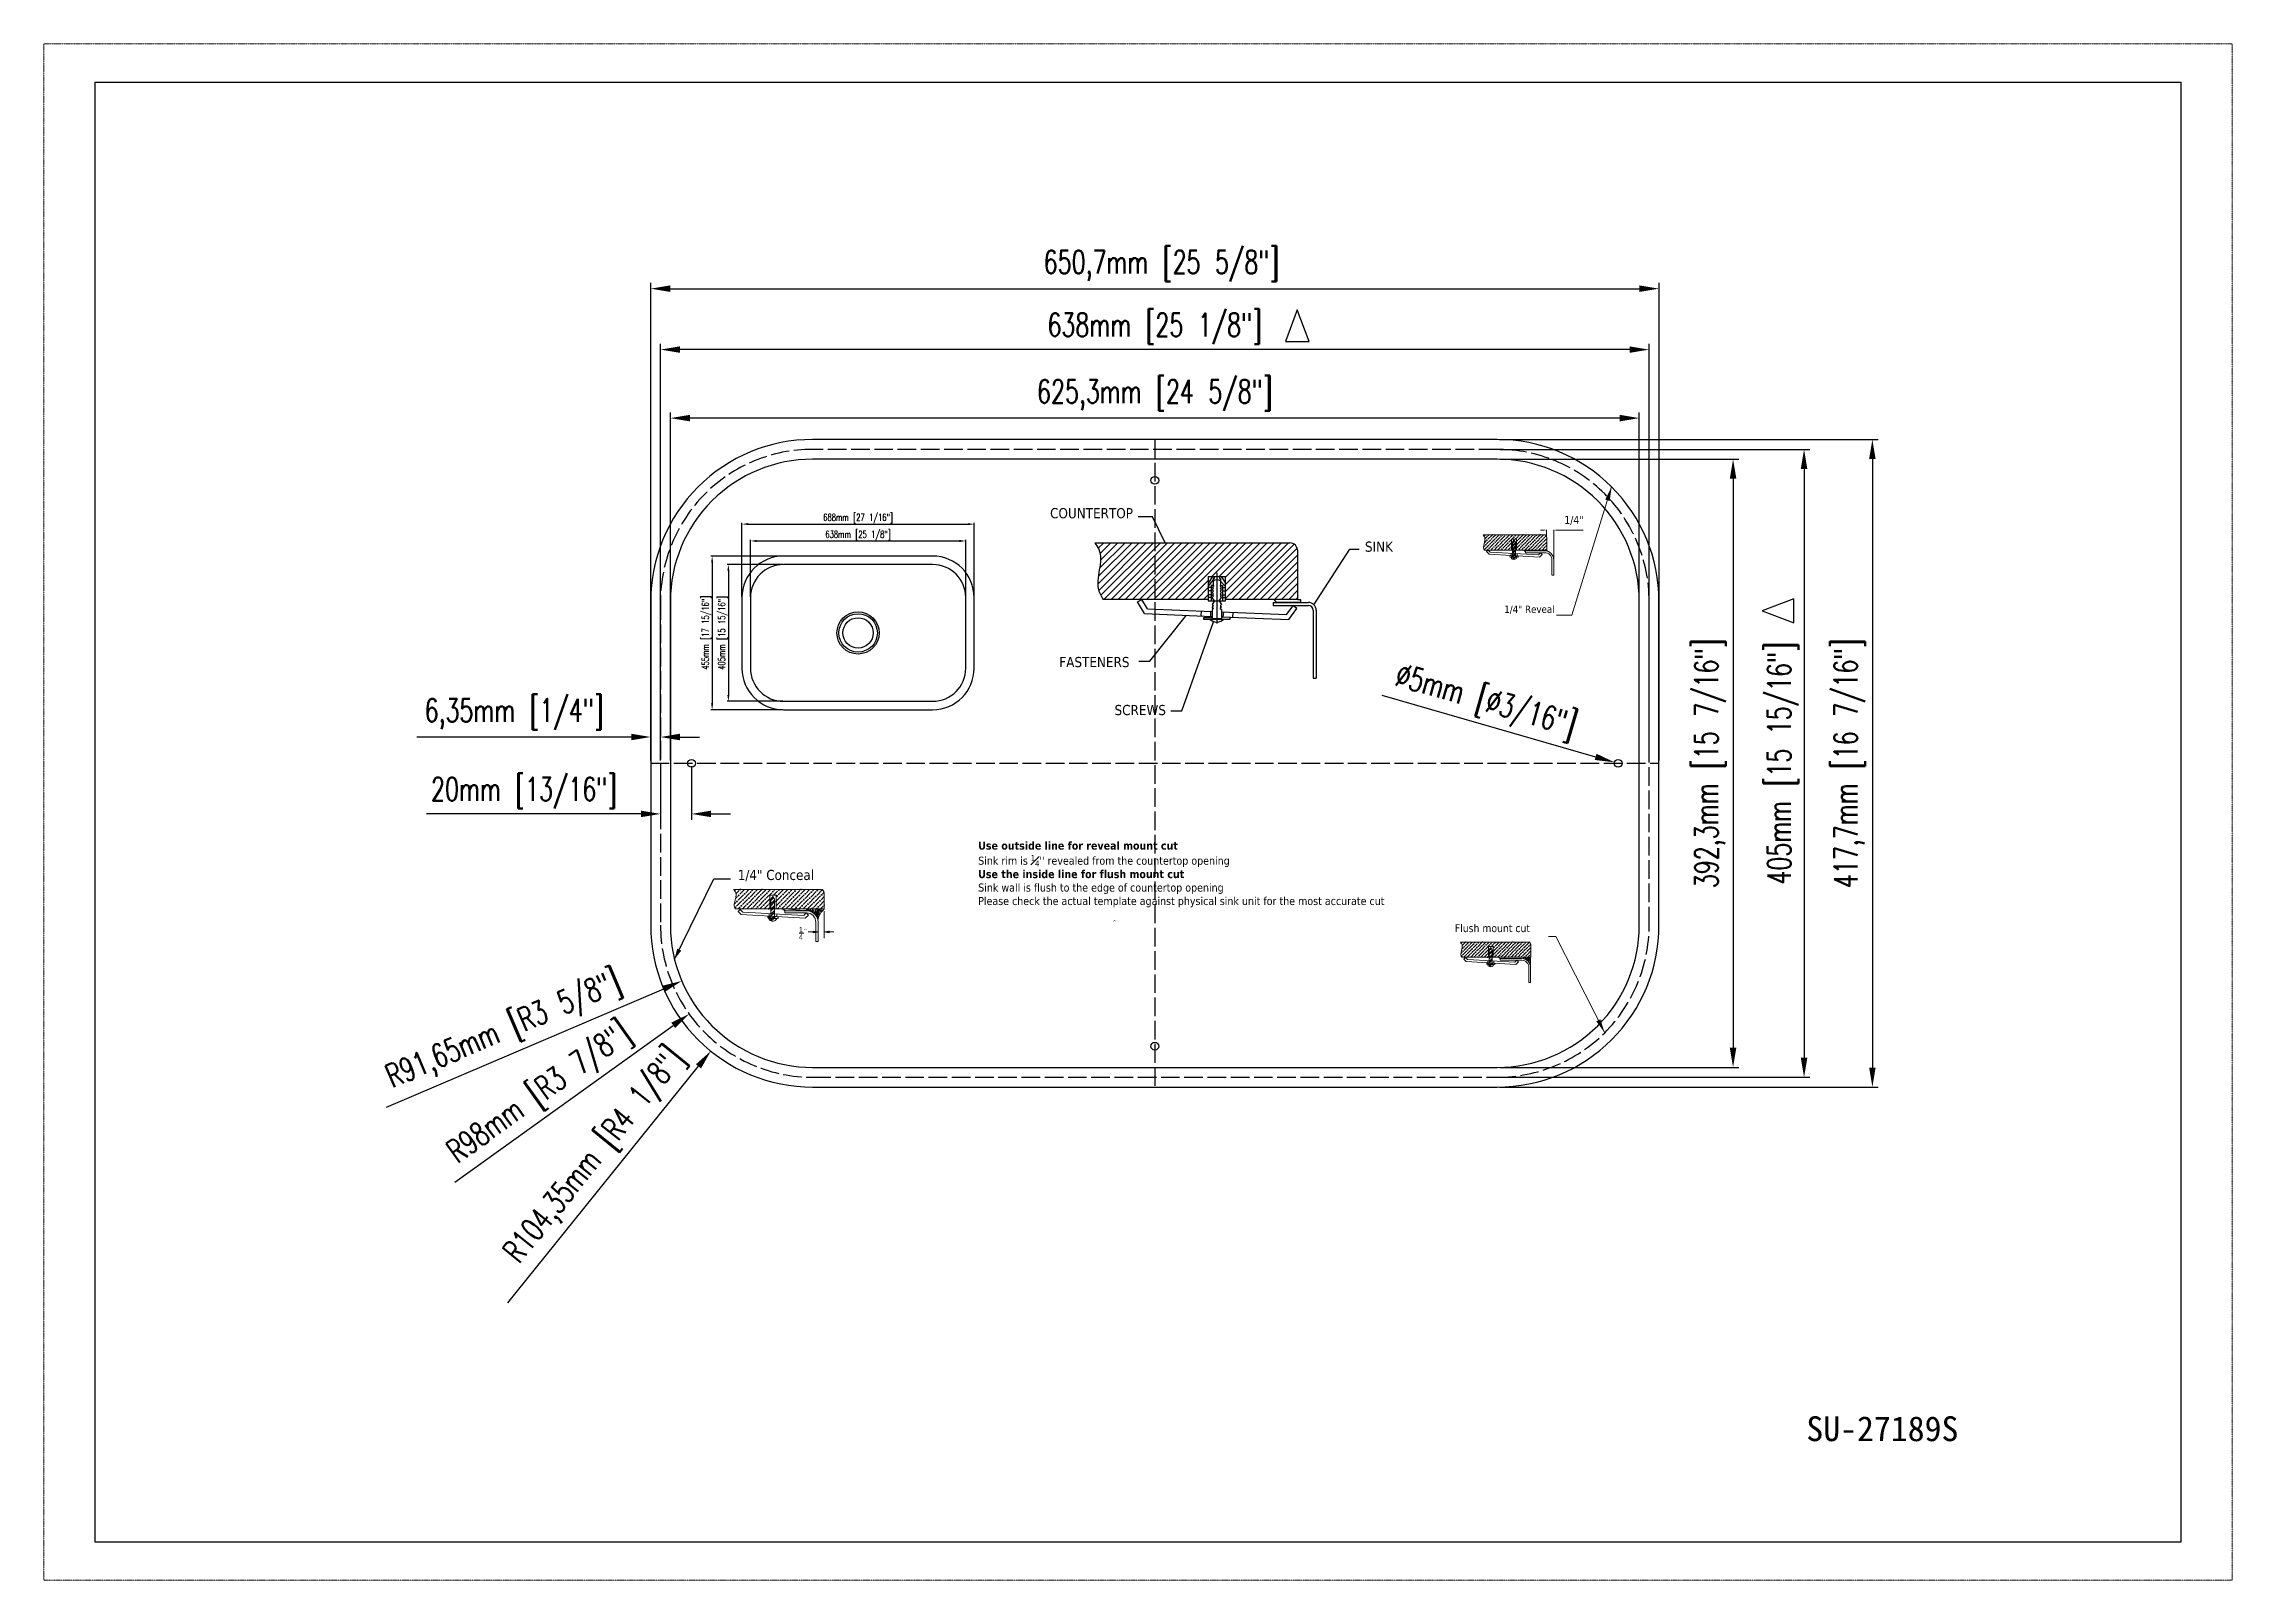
# Model space of a CAD drawing. Header units: millimetres. Extents: x 262 to 1674, y 270 to 1261.
import ezdxf

# ---------------------------------------------------------------- set-up
doc = ezdxf.new("R2010")
doc.units = ezdxf.units.MM
doc.linetypes.add('ACAD_ISO02W100', pattern=[15, 12, -3])
doc.linetypes.add('PHANTOM2', pattern=[1.25, 0.625, -0.125, 0.125, -0.125, 0.125, -0.125])
doc.layers.add('CONT', color=7, linetype='Continuous')
for name, color, linetype, lineweight in [('尺寸標注', 1, 'Continuous', 30), ('文字', 3, 'Continuous', 30), ('細實線', 1, 'Continuous', 13)]:
    doc.layers.add(name, color=color, linetype=linetype, lineweight=lineweight)
doc.layers.add('裝訂區域', color=6, linetype='PHANTOM2', lineweight=13, plot=False)
doc.styles.add('0', font='arial.ttf', dxfattribs={"height": 1})
doc.styles.add('DIM', font='txt.shx', dxfattribs={"width": 0.7, "bigfont": 'chineset.shx'})
doc.styles.get("Standard").update_dxf_attribs({"font": 'arial.ttf'})
doc.dimstyles.new('5-1', dxfattribs={"dimscale": 5, "dimtxt": 2.5, "dimasz": 1.8, "dimexe": 1.6, "dimexo": 0.625, "dimtad": 1, "dimdec": 1, "dimdsep": 46, "dimlunit": 6, "dimtxsty": 'DIM', "dimcen": 0, "dimclrd": 1, "dimclre": 1, "dimclrt": 3, "dimadec": 1, "dimazin": 1, "dimtfac": 1, "dimtdec": 1, "dimtmove": 0, "dimatfit": 3, "dimfxl": 1, "dimtolj": 1, "dimlwd": 13, "dimlwe": 13, "dimarcsym": 0})
doc.dimstyles.new('DIMSTYLE_1', dxfattribs={"dimtxt": 9.5, "dimasz": 7, "dimexe": 0.18, "dimexo": 0.0625, "dimgap": 1, "dimtad": 1, "dimtoh": 1, "dimdsep": 46, "dimtxsty": 'Standard', "dimblk": '_FILLED', "dimcen": 0.09, "dimadec": 0, "dimazin": 0, "dimtp": 0.01, "dimtm": 0.01, "dimtfac": 1, "dimtofl": 0, "dimtmove": 0, "dimatfit": 3, "dimldrblk": '_FILLED', "dimfxl": 1, "dimtolj": 1, "dimarcsym": 0})
doc.dimstyles.new('in+mm', dxfattribs={"dimtxt": 3.5, "dimasz": 4.2, "dimexe": 0.18, "dimexo": 0.0625, "dimgap": 3, "dimtad": 1, "dimtoh": 1, "dimdec": 4, "dimlfac": 0.03937, "dimdsep": 46, "dimlunit": 5, "dimtxsty": 'Standard', "dimcen": 0.09, "dimclrd": 1, "dimclre": 1, "dimclrt": 3, "dimadec": 0, "dimazin": 0, "dimtp": 0.01, "dimtm": 0.01, "dimtfac": 5, "dimtdec": 4, "dimtofl": 0, "dimtmove": 0, "dimatfit": 3, "dimfxl": 1, "dimfrac": 2, "dimtolj": 1, "dimlwd": 0, "dimlwe": 0, "dimarcsym": 0})
doc.dimstyles.new('mm+in', dxfattribs={"dimscale": 3, "dimtxt": 5, "dimasz": 4.2, "dimexe": 1.25, "dimexo": 0.625, "dimgap": 2, "dimtad": 1, "dimtxsty": 'DIM', "dimcen": 0, "dimclrd": 1, "dimclre": 1, "dimclrt": 3, "dimadec": 0, "dimazin": 0, "dimtfac": 1, "dimtofl": 0, "dimtmove": 0, "dimatfit": 3, "dimfxl": 1, "dimlwd": -1, "dimarcsym": 0})

msp = doc.modelspace()

# ---------------------------------------------------------------- texts
at = {"layer": '尺寸標注', "lineweight": 9, "style": '0'}
for s, p in [('4', (748.88766, 682.84618)), ('1', (748.87828, 687.56708))]:
    msp.add_text(s, height=3.37507, dxfattribs=at).set_placement(p)
at = {"layer": '尺寸標注', "lineweight": 9, "style": '0', "width": 1.979076}
msp.add_text('"', height=1.70498, dxfattribs=at).set_placement((752.14393, 687.82871))
at = {"layer": '尺寸標注', "char_height": 6.5324715, "attachment_point": 1}
for s, insert, width in [('{\\fTahoma|b0|i0|c163|p34; }', (708.51521, 739.50799), 57.1848474), ('{\\fTahoma|b0|i0|c163|p34; }', (708.45223, 729.70892), 59.7478276), ('{\\fTahoma|b0|i0|c163|p34;1/4" Conceal}', (709.39026, 727.78744), 53.6218673)]:
    msp.add_mtext(s, dxfattribs=dict(at, insert=insert, width=width))
at = {"layer": '文字'}
for s, insert, char_height, width, attachment_point in [("\\A1;\\fTahoma|b1|i0|c0|p34;Use outside line for reveal mount cut\\fTahoma|b0|i0|c0|p34; \\PSink rim is {\\H0.7x;\\S1#4;}\\H1.00002x;'' revealed from the countertop opening\\P\\fTahoma|b1|i0|c0|p34;Use the inside line for flush mount cut \\P\\fTahoma|b0|i0|c0|p34;Sink wall is flush to the edge of countertop opening \\PPlease check the actual template against physical sink unit for the most accurate cut \\P\\P\\fTahoma|b1|i0|c0|p34;\\fTahoma|b0|i0|c0|p34;\\H1.00009x;\\W0.85; ", (864.53151, 746.03883), 5.2, 327.0043348, 1), ('{\\fTahoma|b0|i0|c163|p34;^ }', (951.32241, 695.48632), 2.6, 18.8015468, 1), ('{\\fNSimSun|b0|i0|c134|p49;SU-27189S}', (1448.04403, 375.32491), 16.0317741, 320.5284472, 2)]:
    msp.add_mtext(s, dxfattribs=dict(at, insert=insert, char_height=char_height, width=width, attachment_point=attachment_point))
at = {"layer": '細實線', "attachment_point": 1}
for s, insert, char_height, width in [('{\\fTahoma|b0|i0|c163|p34; }', (1209.6422, 906.83246), 4.7563099, 49.031416), ('{\\fTahoma|b0|i0|c163|p34;1/4"\\fTahoma|b0|i0|c0|p34; \\fTahoma|b0|i0|c163|p34;Revea\\fTahoma|b0|i0|c0|p34;l}', (1204.0339, 898.29668), 4.75630986, 43.3138496), ('{\\fTahoma|b0|i0|c163|p34; }', (1209.6422, 900.09435), 4.7563099, 43.5443002), ('{\\fTahoma|b0|i0|c0|p34; }', (1165.6034, 699.48392), 5.0739515, 93.8915541), ('{\\fTahoma|b0|i0|c0|p34; }', (1165.6034, 692.43619), 5.0739515, 104.4684106), ('{\\fTahoma|b0|i0|c0|p34;Flush mount cut}', (1172.17047, 692.73952), 5.0739515, 79.3483601)]:
    msp.add_mtext(s, dxfattribs=dict(at, insert=insert, char_height=char_height, width=width))

# ---------------------------------------------------------------- blocks, each defined once
blk = doc.blocks.new('df')
at = {"layer": 'CONT', "lineweight": 25}
h = blk.add_hatch(dxfattribs=at)
h.set_pattern_fill('ANSI31', color=256, scale=0.808315, style=0)
h.set_pattern_definition([(45, (-1992.1023, 310.9053), (-1.814719, 1.814719), [])])
edge = h.paths.add_edge_path()
edge.add_arc((-1442.8, 359.3), 4.04, 0, 90)
edge.add_line((-1442.8, 363.4), (-1542.4, 363.4))
edge.add_spline(control_points=[(-1542.4, 363.4), (-1541.7, 362.3), (-1536.6, 355.4), (-1543.6, 343.4), (-1538.9, 335.9), (-1538.1, 334.5)], knot_values=[0, 0, 0, 0, 4.788302, 31.211075, 37.135874, 37.135874, 37.135874, 37.135874], degree=3, periodic=0)
edge.add_line((-1538.1, 334.5), (-1484.5, 334.5))
edge.add_line((-1484.5, 334.5), (-1484.5, 346.1))
edge.add_line((-1484.5, 346.1), (-1475.6, 346.1))
edge.add_line((-1475.6, 346.1), (-1475.6, 334.5))
edge.add_line((-1475.6, 334.5), (-1438.7, 334.5))
edge.add_line((-1438.7, 334.5), (-1438.7, 359.3))
at = {"lineweight": 25}
for p, q in [((-1520.5, 333.2), (-1518.4, 334.5)), ((-1488.1, 328.5), (-1488.2, 326.1)), ((-1483.2, 328.3), (-1483.3, 325.9)), ((-1476.7, 328), (-1476.9, 325.6)), ((-1471.9, 327.8), (-1472, 325.4)), ((-1439.2, 329.8), (-1441.1, 331.2))]:
    blk.add_line(p, q, dxfattribs=at)
at = {"layer": 'CONT', "lineweight": 25}
for p, q in [((-1512.9, 376.7), (-1520.3, 376.7)), ((-1506.5, 363.4), (-1512.9, 376.7)), ((-1542.4, 363.4), (-1442.8, 363.4)), ((-1438.7, 334.5), (-1438.7, 359.3)), ((-1430.5, 331.7), (-1412.1, 360.1)), ((-1412.1, 360.1), (-1407.3, 360.1)), ((-1480, 348), (-1480, 322.2)), ((-1484.5, 346.1), (-1475.6, 346.1)), ((-1482.2, 346.1), (-1484.5, 342.7)), ((-1484.5, 346.1), (-1484.5, 333.7)), ((-1484.5, 341.1), (-1482, 344.3)), ((-1483, 340.6), (-1484.5, 340.6)), ((-1483, 338.9), (-1484.5, 338.9)), ((-1483, 336.8), (-1484.5, 336.8)), ((-1483, 335.5), (-1484.5, 335.5)), ((-1481.8, 341.5), (-1483, 341.5)), ((-1483, 341.5), (-1483, 333.7)), ((-1481.8, 336.1), (-1482.5, 335.5)), ((-1481.3, 333.7), (-1482.5, 335.5)), ((-1481.8, 341.3), (-1482.4, 340.6)), ((-1481.8, 340), (-1482.4, 340.6)), ((-1481.8, 340), (-1482.4, 339.3)), ((-1481.8, 338.7), (-1482.4, 339.3)), ((-1481.8, 338.7), (-1482.4, 338)), ((-1481.8, 337.4), (-1482.4, 338)), ((-1481.8, 337.4), (-1482.4, 336.7)), ((-1481.8, 336.1), (-1482.4, 336.7)), ((-1481.4, 345.2), (-1482, 345.2)), ((-1481.4, 346.1), (-1481.4, 345.2)), ((-1478.8, 333.7), (-1477.6, 335.5)), ((-1478.7, 346.1), (-1478.7, 345.2)), ((-1478.7, 345.2), (-1478.1, 345.2)), ((-1478.3, 341.5), (-1477.1, 341.5)), ((-1478.3, 341.3), (-1477.6, 340.6)), ((-1478.3, 340), (-1477.6, 340.6)), ((-1478.3, 340), (-1477.6, 339.3)), ((-1478.3, 338.7), (-1477.6, 339.3)), ((-1478.3, 338.7), (-1477.6, 338)), ((-1478.3, 337.4), (-1477.6, 338)), ((-1478.3, 337.4), (-1477.6, 336.7)), ((-1478.3, 336.1), (-1477.6, 336.7)), ((-1478.3, 336.1), (-1477.6, 335.5)), ((-1475.6, 341.1), (-1478.1, 343.8)), ((-1477.9, 346.1), (-1475.6, 342.7)), ((-1477.1, 341.5), (-1477.1, 333.7)), ((-1477.1, 340.6), (-1475.6, 340.6)), ((-1477.1, 338.9), (-1475.6, 338.9)), ((-1477.1, 336.8), (-1475.6, 336.8)), ((-1477.1, 335.5), (-1475.6, 335.5)), ((-1475.6, 333.7), (-1475.6, 346.1)), ((-1484.4, 334.5), (-1538.1, 334.5)), ((-1517, 327.3), (-1520.5, 333.2)), ((-1515.5, 329.7), (-1518.4, 334.5)), ((-1517, 327.3), (-1482.5, 325.8)), ((-1515.5, 329.7), (-1482.5, 328.3)), ((-1514.2, 302.9), (-1495.5, 326.4)), ((-1482.5, 325), (-1486.9, 325)), ((-1486.9, 325), (-1486.9, 324.4)), ((-1486.9, 324.4), (-1473.2, 324.4)), ((-1484.5, 333.7), (-1475.6, 333.7)), ((-1481.3, 333.7), (-1482.5, 331.9)), ((-1481.8, 331.2), (-1482.5, 331.9)), ((-1481.8, 329.9), (-1482.5, 329.4)), ((-1482.5, 329.4), (-1482.5, 324.7)), ((-1482.5, 324.7), (-1477.6, 324.7)), ((-1481.8, 331.2), (-1482.4, 330.6)), ((-1481.8, 329.9), (-1482.4, 330.6)), ((-1478.8, 333.7), (-1477.6, 331.9)), ((-1478.3, 331.2), (-1477.6, 331.9)), ((-1478.3, 331.2), (-1477.6, 330.6)), ((-1478.3, 329.9), (-1477.6, 330.6)), ((-1478.3, 329.9), (-1477.6, 329.4)), ((-1477.6, 329.4), (-1477.6, 324.7)), ((-1477.6, 328.1), (-1444.4, 326.7)), ((-1477.6, 325.6), (-1443.2, 324.2)), ((-1438.7, 334.5), (-1475.6, 334.5)), ((-1473.2, 324.4), (-1473.2, 325.5)), ((-1451.3, 332.9), (-1433.3, 332.9)), ((-1451.3, 332.9), (-1451.3, 331.3)), ((-1451.3, 331.3), (-1433.3, 331.3)), ((-1449.6, 332.9), (-1450.7, 334.5)), ((-1437.4, 332.9), (-1449.6, 332.9)), ((-1444.4, 326.7), (-1441.1, 331.2)), ((-1443.2, 324.2), (-1439.2, 329.8)), ((-1438.7, 334.5), (-1437.4, 334.5)), ((-1437.4, 334.5), (-1437.4, 332.9)), ((-1430.9, 328.9), (-1430.9, 294.2)), ((-1429.3, 328.9), (-1429.3, 294.2)), ((-1498, 277.6), (-1481.7, 323.1)), ((-1519.8, 302.9), (-1514.2, 302.9)), ((-1430.9, 294.2), (-1429.3, 294.2)), ((-1503.6, 277.6), (-1498, 277.6))]:
    blk.add_line(p, q, dxfattribs=at)
for centre, radius, start, end in [((-1442.8, 359.3), 4.04, 0, 90), ((-1480, 341.4), 3.09, 50.677, 129.323), ((-1480.1, 328.1), 5.2, 224.4662, 315.5338), ((-1433.3, 328.9), 4.04, 0, 90), ((-1433.3, 328.9), 2.42, 0, 90)]:
    blk.add_arc(centre, radius, start, end, dxfattribs=at)
for points, knots in [([(-1542.4, 363.4), (-1541.7, 362.3), (-1536.6, 355.4), (-1543.6, 343.4), (-1538.9, 335.9), (-1538.1, 334.5)], [0, 0, 0, 0, 3.870458, 25.228387, 30.017492, 30.017492, 30.017492, 30.017492]), ([(-1482, 345.2), (-1482, 344.4), (-1482, 343.1), (-1481.8, 341.8), (-1481.8, 341.3)], [0.304732, 0.304732, 0.304732, 0.304732, 3.312565, 5.150382, 5.150382, 5.150382, 5.150382]), ([(-1478.1, 345.2), (-1478.1, 344.4), (-1478.1, 343.1), (-1478.2, 341.8), (-1478.3, 341.3)], [0.304732, 0.304732, 0.304732, 0.304732, 3.312565, 5.150382, 5.150382, 5.150382, 5.150382])]:
    blk.add_open_spline(points, degree=3, knots=knots, dxfattribs=at)
at = {"layer": 'CONT', "char_height": 5.198, "width": 14.864, "attachment_point": 1}
for s, insert in [('{\\fTahoma|b0|i0|c0|p34;COUNTERTOP\\P }', (-1565.2, 381.1)), ('{\\fTahoma|b0|i0|c0|p34;SINK\\P }', (-1404.4, 364)), ('{\\fTahoma|b0|i0|c0|p34;FASTENERS\\P }', (-1560.5, 305.1)), ('{\\fTahoma|b0|i0|c0|p34;SCREWS', (-1532.3, 280.6))]:
    blk.add_mtext(s, dxfattribs=dict(at, insert=insert))
blk = doc.blocks.new('_FILLED')
at = {"color": 0, "linetype": 'ByBlock'}
blk.add_solid([(0, 0), (-1, 0.21), (-1, -0.21)], dxfattribs=at)
blk = doc.blocks.new('*D21')
at = {"layer": 'Defpoints', "color": 0}
for p in [(1236, 947), (1231.4, 942.3), (1236, 927.9)]:
    blk.add_point(p, dxfattribs=at)
at = {"layer": '細實線', "color": 1, "lineweight": 0}
for p, q in [((1229.4, 947), (1227.4, 947)), ((1231.4, 942.4), (1231.4, 947.1)), ((1236, 927.9), (1236, 947.1)), ((1240, 947), (1238, 947)), ((1255, 947), (1240, 947))]:
    blk.add_line(p, q, dxfattribs=at)
at = {"layer": '細實線', "color": 1}
for points in [[(1229.4, 946.6), (1229.4, 947.3), (1231.4, 947)], [(1238, 947.3), (1238, 946.6), (1236, 947)]]:
    blk.add_solid(points, dxfattribs=at)
at = {"layer": '細實線', "color": 3, "insert": (1249, 953.2), "char_height": 3.5, "attachment_point": 5}
blk.add_mtext('\\A1;{\\fTahoma|b0|i0|c163|p34;\\H1.4581x;\\C256;1/4"}', dxfattribs=at)
blk = doc.blocks.new('*D22')
at = {"color": 1, "lineweight": -2}
for p, q in [((653.2, 798.4), (653.2, 1106.4)), ((1303.9, 798.4), (1303.9, 1106.4))]:
    blk.add_line(p, q, dxfattribs=at)
at = {"color": 1}
blk.add_line((665.8, 1102.7), (1291.3, 1102.7), dxfattribs=at)
for points in [[(665.8, 1104.8), (665.8, 1100.6), (653.2, 1102.7)], [(1291.3, 1100.6), (1291.3, 1104.8), (1303.9, 1102.7)]]:
    blk.add_solid(points, dxfattribs=at)
at = {"layer": 'Defpoints', "color": 0}
for p in [(1303.9, 1102.7), (653.2, 796.5), (1303.9, 796.5)]:
    blk.add_point(p, dxfattribs=at)
at = {"color": 3, "insert": (982.8, 1117.4), "char_height": 15, "attachment_point": 5, "style": 'DIM'}
blk.add_mtext('650,7mm [25 5/8"]', dxfattribs=at)
blk = doc.blocks.new('*D23')
at = {"color": 1, "lineweight": -2}
for p, q in [((659.5, 798.4), (659.5, 1067.1)), ((1297.5, 798.4), (1297.5, 1067.1))]:
    blk.add_line(p, q, dxfattribs=at)
at = {"color": 1}
blk.add_line((1284.9, 1063.4), (672.1, 1063.4), dxfattribs=at)
for points in [[(672.1, 1065.5), (672.1, 1061.3), (659.5, 1063.4)], [(1284.9, 1061.3), (1284.9, 1065.5), (1297.5, 1063.4)]]:
    blk.add_solid(points, dxfattribs=at)
at = {"layer": 'Defpoints', "color": 0}
for p in [(659.5, 1063.4), (659.5, 796.5), (1297.5, 796.5)]:
    blk.add_point(p, dxfattribs=at)
at = {"color": 3, "insert": (978.5, 1076.9), "char_height": 15, "attachment_point": 5, "style": 'DIM'}
blk.add_mtext('638mm [25 1/8"]', dxfattribs=at)
blk = doc.blocks.new('*D24')
at = {"color": 1, "lineweight": -2}
for p, q in [((665.9, 798.4), (665.9, 1022.9)), ((1291.2, 798.4), (1291.2, 1022.9))]:
    blk.add_line(p, q, dxfattribs=at)
at = {"color": 1}
blk.add_line((1278.6, 1019.2), (678.5, 1019.2), dxfattribs=at)
for points in [[(678.5, 1021.3), (678.5, 1017.1), (665.9, 1019.2)], [(1278.6, 1017.1), (1278.6, 1021.3), (1291.2, 1019.2)]]:
    blk.add_solid(points, dxfattribs=at)
at = {"layer": 'Defpoints', "color": 0}
for p in [(665.9, 1019.2), (665.9, 796.5), (1291.2, 796.5)]:
    blk.add_point(p, dxfattribs=at)
at = {"color": 3, "insert": (978.5, 1033.9), "char_height": 15, "attachment_point": 5, "style": 'DIM'}
blk.add_mtext('625,3mm [24 5/8"]', dxfattribs=at)
blk = doc.blocks.new('*D25')
at = {"color": 1, "lineweight": -2}
for p, q in [((1201.4, 992.7), (1355.5, 992.7)), ((1201.4, 600.4), (1355.5, 600.4))]:
    blk.add_line(p, q, dxfattribs=at)
at = {"color": 1}
blk.add_line((1351.7, 980.1), (1351.7, 613), dxfattribs=at)
for points in [[(1353.8, 980.1), (1349.6, 980.1), (1351.7, 992.7)], [(1349.6, 613), (1353.8, 613), (1351.7, 600.4)]]:
    blk.add_solid(points, dxfattribs=at)
at = {"layer": 'Defpoints', "color": 0}
for p in [(1199.5, 992.7), (1199.5, 600.4), (1351.7, 600.4)]:
    blk.add_point(p, dxfattribs=at)
at = {"color": 3, "insert": (1337, 796.5), "char_height": 15, "attachment_point": 5, "rotation": 90, "style": 'DIM'}
blk.add_mtext('392,3mm [15 7/16"]', dxfattribs=at)
blk = doc.blocks.new('*D26')
at = {"color": 1, "lineweight": -2}
for p, q in [((1201.4, 999), (1401.2, 999)), ((1201.4, 594), (1401.2, 594))]:
    blk.add_line(p, q, dxfattribs=at)
at = {"color": 1}
blk.add_line((1397.5, 986.4), (1397.5, 606.6), dxfattribs=at)
for points in [[(1399.6, 986.4), (1395.4, 986.4), (1397.5, 999)], [(1395.4, 606.6), (1399.6, 606.6), (1397.5, 594)]]:
    blk.add_solid(points, dxfattribs=at)
at = {"layer": 'Defpoints', "color": 0}
for p in [(1199.5, 999), (1199.5, 594), (1397.5, 594)]:
    blk.add_point(p, dxfattribs=at)
at = {"color": 3, "insert": (1384, 796.5), "char_height": 15, "attachment_point": 5, "rotation": 90, "style": 'DIM'}
blk.add_mtext('405mm [15 15/16"]', dxfattribs=at)
blk = doc.blocks.new('*D27')
at = {"color": 1, "lineweight": -2}
for p, q in [((1200.9, 1005.4), (1445.4, 1005.4)), ((1200.9, 587.7), (1445.4, 587.7))]:
    blk.add_line(p, q, dxfattribs=at)
at = {"color": 1}
blk.add_line((1441.6, 992.8), (1441.6, 600.3), dxfattribs=at)
for points in [[(1443.7, 992.8), (1439.5, 992.8), (1441.6, 1005.4)], [(1439.5, 600.3), (1443.7, 600.3), (1441.6, 587.7)]]:
    blk.add_solid(points, dxfattribs=at)
at = {"layer": 'Defpoints', "color": 0}
for p in [(1199, 1005.4), (1199, 587.7), (1441.6, 587.7)]:
    blk.add_point(p, dxfattribs=at)
at = {"color": 3, "insert": (1426.9, 796.5), "char_height": 15, "attachment_point": 5, "rotation": 90, "style": 'DIM'}
blk.add_mtext('417,7mm [16 7/16"]', dxfattribs=at)
blk = doc.blocks.new('*D10')
at = {"color": 1, "lineweight": -2}
for p, q in [((8382.5, 10830.2), (8382.5, 10999.9)), ((9020.5, 10830.2), (9020.5, 10999.9))]:
    blk.add_line(p, q, dxfattribs=at)
at = {"color": 1}
blk.add_line((8401.1, 10996.1), (9001.9, 10996.1), dxfattribs=at)
for points in [[(8401.1, 10999.2), (8401.1, 10993), (8382.5, 10996.1)], [(9001.9, 10999.2), (9001.9, 10993), (9020.5, 10996.1)]]:
    blk.add_solid(points, dxfattribs=at)
at = {"layer": 'Defpoints', "color": 0}
for p in [(9020.5, 10996.1), (8382.5, 10828.3), (9020.5, 10828.3)]:
    blk.add_point(p, dxfattribs=at)
at = {"color": 3, "insert": (8701.5, 11012.6), "char_height": 21, "attachment_point": 5, "style": 'DIM'}
blk.add_mtext('638mm [25 1/8"]', dxfattribs=at)
blk = doc.blocks.new('*D11')
at = {"color": 1, "lineweight": -2}
for p, q in [((8357.5, 10830.2), (8357.5, 11049.7)), ((9045.5, 10830.2), (9045.5, 11049.7))]:
    blk.add_line(p, q, dxfattribs=at)
at = {"color": 1}
blk.add_line((8376.1, 11046), (9026.9, 11046), dxfattribs=at)
for points in [[(8376.1, 11049.1), (8376.1, 11042.9), (8357.5, 11046)], [(9026.9, 11049.1), (9026.9, 11042.9), (9045.5, 11046)]]:
    blk.add_solid(points, dxfattribs=at)
at = {"layer": 'Defpoints', "color": 0}
for p in [(9045.5, 11046), (8357.5, 10828.3), (9045.5, 10828.3)]:
    blk.add_point(p, dxfattribs=at)
at = {"color": 3, "insert": (8701.5, 11062.5), "char_height": 21, "attachment_point": 5, "style": 'DIM'}
blk.add_mtext('688mm [27 1/16"]', dxfattribs=at)
blk = doc.blocks.new('*D12')
at = {"color": 1, "lineweight": -2}
for p, q in [((8478.6, 10926.3), (8313.5, 10926.3)), ((8478.6, 10521.3), (8313.5, 10521.3))]:
    blk.add_line(p, q, dxfattribs=at)
at = {"color": 1}
blk.add_line((8317.2, 10907.7), (8317.2, 10539.9), dxfattribs=at)
for points in [[(8314.1, 10907.7), (8320.3, 10907.7), (8317.2, 10926.3)], [(8314.1, 10539.9), (8320.3, 10539.9), (8317.2, 10521.3)]]:
    blk.add_solid(points, dxfattribs=at)
at = {"layer": 'Defpoints', "color": 0}
for p in [(8480.5, 10926.3), (8317.2, 10521.3), (8480.5, 10521.3)]:
    blk.add_point(p, dxfattribs=at)
at = {"color": 3, "insert": (8300.7, 10723.8), "char_height": 21, "attachment_point": 5, "rotation": 90, "style": 'DIM'}
blk.add_mtext('405mm [15 15/16"]', dxfattribs=at)
blk = doc.blocks.new('*D13')
at = {"color": 1, "lineweight": -2}
for p, q in [((8478.6, 10951.3), (8265.3, 10951.3)), ((8478.6, 10496.3), (8265.3, 10496.3))]:
    blk.add_line(p, q, dxfattribs=at)
at = {"color": 1}
blk.add_line((8269.1, 10932.7), (8269.1, 10514.9), dxfattribs=at)
for points in [[(8266, 10932.7), (8272.2, 10932.7), (8269.1, 10951.3)], [(8266, 10514.9), (8272.2, 10514.9), (8269.1, 10496.3)]]:
    blk.add_solid(points, dxfattribs=at)
at = {"layer": 'Defpoints', "color": 0}
for p in [(8480.5, 10951.3), (8269.1, 10496.3), (8480.5, 10496.3)]:
    blk.add_point(p, dxfattribs=at)
at = {"color": 3, "insert": (8252.6, 10724.3), "char_height": 21, "attachment_point": 5, "rotation": 90, "style": 'DIM'}
blk.add_mtext('455mm [17 15/16"]', dxfattribs=at)
blk = doc.blocks.new('*D28')
at = {"color": 1}
blk.add_line((482.6, 574.7), (661.7, 651.1), dxfattribs=at)
blk.add_solid([(662.5, 649.2), (660.8, 653.1), (673.2, 656.1)], dxfattribs=at)
at = {"layer": 'Defpoints', "color": 0}
for p in [(757.5, 692), (673.2, 656.1)]:
    blk.add_point(p, dxfattribs=at)
at = {"color": 3, "insert": (558.8, 623.3), "char_height": 15, "attachment_point": 5, "rotation": 23.1074, "style": 'DIM'}
blk.add_mtext('R91,65mm [R3 5/8"]', dxfattribs=at)
blk = doc.blocks.new('*D29')
at = {"color": 1}
blk.add_line((526.9, 526.3), (667.7, 627.5), dxfattribs=at)
blk.add_solid([(669, 625.8), (666.5, 629.2), (678, 634.9)], dxfattribs=at)
at = {"layer": 'Defpoints', "color": 0}
for p in [(757.5, 692), (678, 634.9)]:
    blk.add_point(p, dxfattribs=at)
at = {"color": 3, "insert": (582.2, 582.7), "char_height": 15, "attachment_point": 5, "rotation": 35.7032, "style": 'DIM'}
blk.add_mtext('R98mm [R3 7/8"]', dxfattribs=at)
blk = doc.blocks.new('*D30')
at = {"color": 1}
blk.add_line((560.9, 448.5), (684.1, 601.1), dxfattribs=at)
blk.add_solid([(685.7, 599.7), (682.4, 602.4), (692, 610.9)], dxfattribs=at)
at = {"layer": 'Defpoints', "color": 0}
for p in [(757.5, 692), (692, 610.9)]:
    blk.add_point(p, dxfattribs=at)
at = {"color": 3, "insert": (618, 542.7), "char_height": 15, "attachment_point": 5, "rotation": 51.0851, "style": 'DIM'}
blk.add_mtext('R104,35mm [R4 1/8"]', dxfattribs=at)
blk = doc.blocks.new('*D31')
at = {"color": 1}
for p, q in [((640.6, 813.5), (502.2, 813.5)), ((672.1, 813.5), (684.7, 813.5))]:
    blk.add_line(p, q, dxfattribs=at)
at = {"color": 1, "lineweight": -2}
for p, q in [((653.2, 798.4), (653.2, 817.2)), ((659.5, 798.4), (659.5, 817.2))]:
    blk.add_line(p, q, dxfattribs=at)
at = {"color": 1}
for points in [[(640.6, 811.4), (640.6, 815.6), (653.2, 813.5)], [(672.1, 815.6), (672.1, 811.4), (659.5, 813.5)]]:
    blk.add_solid(points, dxfattribs=at)
at = {"layer": 'Defpoints', "color": 0}
for p in [(653.2, 813.5), (653.2, 796.5), (659.5, 796.5)]:
    blk.add_point(p, dxfattribs=at)
at = {"color": 3, "insert": (565.1, 828.2), "char_height": 15, "attachment_point": 5, "style": 'DIM'}
blk.add_mtext('6,35mm [1/4"]', dxfattribs=at)
blk = doc.blocks.new('*D32')
at = {"color": 1, "lineweight": -2}
for p, q in [((659.5, 794.7), (659.5, 760.1)), ((679.5, 794.7), (679.5, 760.1))]:
    blk.add_line(p, q, dxfattribs=at)
at = {"color": 1}
for p, q in [((646.9, 763.9), (508.6, 763.9)), ((692.1, 763.9), (704.7, 763.9))]:
    blk.add_line(p, q, dxfattribs=at)
for points in [[(646.9, 761.8), (646.9, 766), (659.5, 763.9)], [(692.1, 766), (692.1, 761.8), (679.5, 763.9)]]:
    blk.add_solid(points, dxfattribs=at)
at = {"layer": 'Defpoints', "color": 0}
for p in [(659.5, 796.5), (679.5, 796.5), (659.5, 763.9)]:
    blk.add_point(p, dxfattribs=at)
at = {"color": 3, "insert": (571.5, 777.4), "char_height": 15, "attachment_point": 5, "style": 'DIM'}
blk.add_mtext('20mm [13/16"]', dxfattribs=at)
blk = doc.blocks.new('*D33')
at = {"color": 1}
blk.add_line((1125, 840.4), (1263, 800.7), dxfattribs=at)
blk.add_solid([(1262.4, 798.7), (1263.6, 802.7), (1275.1, 797.2)], dxfattribs=at)
at = {"layer": 'Defpoints', "color": 0}
for p in [(1275.1, 797.2), (1279.9, 795.9)]:
    blk.add_point(p, dxfattribs=at)
at = {"color": 3, "insert": (1191.7, 835.3), "char_height": 15, "attachment_point": 5, "rotation": 343.9511, "style": 'DIM'}
blk.add_mtext('∅5mm [∅3/16"]', dxfattribs=at)
blk = doc.blocks.new('A$C456f260f')
for points in [[(298.037, -273.666), (740.037, -273.666, 0.41421356), (863.037, -150.666), (863.037, 58.334, 0.41421356), (740.037, 181.334), (298.037, 181.334, 0.41421356), (175.037, 58.334), (175.037, -150.666, 0.41421356)], [(298.037, -248.666), (740.037, -248.666, 0.41421356), (838.037, -150.666), (838.037, 58.334, 0.41421356), (740.037, 156.334), (298.037, 156.334, 0.41421356), (200.037, 58.334), (200.037, -150.666, 0.41421356)]]:
    blk.add_lwpolyline(points, format="xyb", close=True)
for centre, radius in [((518.94, -46.166), 62.5), ((519.162, -46.166), 57), ((519.037, -46.166), 45)]:
    blk.add_circle(centre, radius)
for base, p1, p2, picture, middle in [((863.037, 276.002), (175.037, 58.334), (863.037, 58.334), '*D11', (519.037, 292.502)), ((838.037, 226.155), (200.037, 58.334), (838.037, 58.334), '*D10', (519.037, 242.655))]:
    dim = blk.add_linear_dim(base=base, p1=p1, p2=p2, dimstyle='mm+in', override={"dimpost": 'mm'})
    dim.commit()
    dim.dimension.update_dxf_attribs({"geometry": picture, "text_midpoint": middle, "insert": (-8182.446, -10769.955)})
for base, p1, p2, picture, middle in [((86.608, -273.666), (298.037, 181.334), (298.037, -273.666), '*D13', (86.608, -45.682)), ((134.758, -248.666), (298.037, 156.334), (298.037, -248.666), '*D12', (134.758, -46.166))]:
    dim = blk.add_linear_dim(base=base, p1=p1, p2=p2, angle=90, dimstyle='mm+in', override={"dimpost": 'mm'})
    dim.commit()
    dim.dimension.update_dxf_attribs({"geometry": picture, "text_midpoint": middle, "dimtype": 128, "insert": (-8182.446, -10769.955)})

# ---------------------------------------------------------------- dimensions: what is measured, and where the dimension line sits
for base, p1, p2, picture, middle in [((1303.89137, 1102.6605), (653.19137, 796.54662), (1303.89137, 796.54662), '*D22', (982.80769, 1102.6605)), ((659.54137, 1063.39691), (1297.54137, 796.54662), (659.54137, 796.54662), '*D23', (978.54137, 1063.39691)), ((665.89137, 1019.19221), (1291.19137, 796.54662), (665.89137, 796.54662), '*D24', (978.54137, 1019.19221))]:
    dim = msp.add_linear_dim(base=base, p1=p1, p2=p2, dimstyle='mm+in', override={"dimpost": 'mm'})
    dim.commit()
    dim.dimension.update_dxf_attribs({"geometry": picture, "text_midpoint": middle, "dimtype": 160})
for base, p1, p2, picture, middle in [((1441.63838, 587.69662), (1199.017, 1005.39662), (1199.017, 587.69662), '*D27', (1426.88838, 796.54662)), ((1397.4544, 594.04662), (1199.54137, 999.04662), (1199.54137, 594.04662), '*D26', (1383.9544, 796.54662)), ((1351.72066, 600.39662), (1199.54137, 992.69662), (1199.54137, 600.39662), '*D25', (1336.97066, 796.54662))]:
    dim = msp.add_linear_dim(base=base, p1=p1, p2=p2, angle=90, dimstyle='mm+in', override={"dimpost": 'mm'})
    dim.commit()
    dim.dimension.update_dxf_attribs({"geometry": picture, "text_midpoint": middle})
dim = msp.add_diameter_dim_2p(p1=(1279.94393, 795.85547), p2=(1275.1388, 797.23776), dimstyle='mm+in', override={"dimpost": 'mm'})
dim.commit()
dim.dimension.update_dxf_attribs({"geometry": '*D33', "text_midpoint": (1191.70593, 835.28637)})
for base, p1, p2, picture, middle in [((653.19137, 813.4887), (659.54137, 796.54662), (653.19137, 796.54662), '*D31', (565.11637, 828.2387)), ((659.54137, 763.87692), (679.54137, 796.54662), (659.54137, 796.54662), '*D32', (571.46637, 777.37692))]:
    dim = msp.add_linear_dim(base=base, p1=p1, p2=p2, dimstyle='mm+in', override={"dimpost": 'mm'})
    dim.commit()
    dim.dimension.update_dxf_attribs({"geometry": picture, "text_midpoint": middle})
for mpoint, picture, middle in [((673.2444, 656.07797), '*D28', (564.56692, 609.70642)), ((677.96035, 634.85517), '*D29', (590.07044, 571.69246))]:
    dim = msp.add_radius_dim(center=(757.54137, 692.04662), mpoint=mpoint, dimstyle='mm+in', override={"dimpost": 'mm'})
    dim.commit()
    dim.dimension.update_dxf_attribs({"geometry": picture, "text_midpoint": middle, "dimtype": 164})
dim = msp.add_radius_dim(center=(757.54137, 692.04662), mpoint=(691.99234, 610.85396), dimstyle='mm+in', override={"dimpost": 'mm'})
dim.commit()
dim.dimension.update_dxf_attribs({"geometry": '*D30', "text_midpoint": (607.05175, 529.12293)})
at = {"layer": '細實線'}
dim = msp.add_linear_dim(base=(1235.95482, 946.96308), p1=(1231.40896, 942.303), p2=(1235.95482, 927.85682), text='{\\fTahoma|b0|i0|c163|p34;\\H1.4581x;\\C256;1/4"}', dimstyle='in+mm', override={"dimasz": 2, "dimpost": '"'}, dxfattribs=at)
dim.commit()
dim.dimension.update_dxf_attribs({"geometry": '*D21', "text_midpoint": (1248.95443, 946.96308), "dimtype": 160})

# ---------------------------------------------------------------- hatches: boundary and pattern name
at = {"layer": '細實線'}
h = msp.add_hatch(color=256, dxfattribs=at)
edge = h.paths.add_edge_path()
edge.add_spline(control_points=[(1217.74329, 932.96675), (1217.74408, 932.96597), (1217.74448, 932.96557), (1217.74448, 932.96557), (1217.74448, 932.96557), (1217.74448, 934.03978), (1217.74448, 934.08052)], knot_values=[0.5094823651, 0.5094823651, 0.5094823651, 0.5094823651, 0.5142092088, 0.5142092088, 0.5142092088, 1.0047268437, 1.0047268437, 1.0047268437, 1.0047268437], degree=3, periodic=0)
edge.add_spline(control_points=[(1217.74448, 934.08052), (1217.37367, 934.08052), (1216.99958, 934.08052), (1216.62279, 934.08052)], knot_values=[0.5897023258, 0.5897023258, 0.5897023258, 0.5897023258, 0.6090248396, 0.6090248396, 0.6090248396, 0.6090248396], degree=3, periodic=0)
edge.add_spline(control_points=[(1216.62279, 934.08052), (1216.66299, 934.04057), (1217.70321, 933.00659), (1217.74329, 932.96675)], knot_values=[0.0047268437, 0.0047268437, 0.0047268437, 0.0047268437, 0.245258818, 0.245258818, 0.245258818, 0.245258818], degree=3, periodic=0)
edge.add_spline(control_points=[(1217.74329, 932.96675), (1217.74329, 933.25278), (1217.74329, 933.53751), (1217.74329, 933.53751)], knot_values=[0.5022947283, 0.5022947283, 0.5022947283, 0.5022947283, 1, 1, 1, 1], degree=3, periodic=0)
edge.add_spline(control_points=[(1231.40738, 933.54068), (1231.40738, 933.54068), (1217.74448, 933.54068), (1217.74448, 933.54068)], knot_values=[0.5, 0.5, 0.5, 0.5, 1, 1, 1, 1], degree=3, periodic=0)
edge = h.paths.add_edge_path()
edge.add_spline(control_points=[(1231.7226, 933.54068), (1231.69768, 933.58315), (1231.43044, 934.03853), (1231.40738, 934.07782)], knot_values=[0.0412955578, 0.0412955578, 0.0412955578, 0.0412955578, 0.9552072956, 0.9552072956, 0.9552072956, 0.9552072956], degree=3, periodic=0)
edge.add_spline(control_points=[(1231.40738, 934.07782), (1231.40738, 934.05612), (1231.40738, 933.94691), (1231.40738, 933.83257)], knot_values=[0.1315905368, 0.1315905368, 0.1315905368, 0.1315905368, 0.2375517238, 0.2375517238, 0.2375517238, 0.2375517238], degree=3, periodic=0)
edge.add_spline(control_points=[(1231.40738, 933.83257), (1231.40738, 933.80815), (1231.40738, 933.7835), (1231.40738, 933.75942)], knot_values=[0.1089599695, 0.1089599695, 0.1089599695, 0.1089599695, 0.1315905368, 0.1315905368, 0.1315905368, 0.1315905368], degree=3, periodic=0)
edge.add_spline(control_points=[(1231.40738, 933.75942), (1231.40738, 933.64346), (1231.40738, 933.54068), (1231.40738, 933.54068), (1231.40738, 933.54068), (1231.40738, 933.54068), (1231.40738, 933.54068)], knot_values=[0.99999, 0.99999, 0.99999, 0.99999, 1.1089499695, 1.1089499695, 1.1089499695, 1.1089599695, 1.1089599695, 1.1089599695, 1.1089599695], degree=3, periodic=0)
edge.add_spline(control_points=[(1231.40738, 933.54068), (1231.40739, 933.54068), (1231.69002, 933.54068), (1231.7226, 933.54068)], knot_values=[0.5288178092, 0.5288178092, 0.5288178092, 0.5288178092, 0.99999, 0.99999, 0.99999, 0.99999], degree=3, periodic=0)
h = msp.add_hatch(color=256, dxfattribs=at)
edge = h.paths.add_edge_path()
edge.add_spline(control_points=[(1231.40738, 933.83257), (1231.40738, 933.94691), (1231.40738, 934.05612), (1231.40738, 934.07782)], knot_values=[0.1315905368, 0.1315905368, 0.1315905368, 0.1315905368, 0.2375517238, 0.2375517238, 0.2375517238, 0.2375517238], degree=3, periodic=0)
edge.add_spline(control_points=[(1231.40738, 934.07782), (1231.40633, 934.0796), (1231.40579, 934.08052), (1231.40579, 934.08052)], knot_values=[0.00001, 0.00001, 0.00001, 0.00001, 0.0412955578, 0.0412955578, 0.0412955578, 0.0412955578], degree=3, periodic=0)
edge.add_spline(control_points=[(1231.40579, 934.08052), (1231.38613, 934.08052), (1231.18404, 934.08052), (1230.82433, 934.08052)], knot_values=[0.9288447957, 0.9288447957, 0.9288447957, 0.9288447957, 0.9963742091, 0.9963742091, 0.9963742091, 0.9963742091], degree=3, periodic=0)
edge.add_spline(control_points=[(1230.82433, 934.08052), (1230.82433, 934.08052), (1230.76676, 934.08052), (1230.71289, 934.08052)], knot_values=[0.0668439966, 0.0668439966, 0.0668439966, 0.0668439966, 0.1428571429, 0.1428571429, 0.1428571429, 0.1428571429], degree=3, periodic=0)
edge.add_spline(control_points=[(1230.71289, 934.08052), (1230.62266, 934.08052), (1230.52415, 934.08052), (1230.41767, 934.08052)], knot_values=[0.9065621871, 0.9065621871, 0.9065621871, 0.9065621871, 0.9221594845, 0.9221594845, 0.9221594845, 0.9221594845], degree=3, periodic=0)
edge.add_spline(control_points=[(1230.41767, 934.08052), (1229.18615, 934.08052), (1226.88838, 934.08052), (1223.99744, 934.08052)], knot_values=[0.7261705485, 0.7261705485, 0.7261705485, 0.7261705485, 0.9065621871, 0.9065621871, 0.9065621871, 0.9065621871], degree=3, periodic=0)
edge.add_spline(control_points=[(1223.99744, 934.08052), (1222.69857, 934.08052), (1221.27995, 934.08052), (1219.78451, 934.08052)], knot_values=[0.6451219636, 0.6451219636, 0.6451219636, 0.6451219636, 0.7261705485, 0.7261705485, 0.7261705485, 0.7261705485], degree=3, periodic=0)
edge.add_spline(control_points=[(1219.78281, 934.08052), (1219.7817, 934.08052), (1219.78006, 934.08052), (1219.77797, 934.08052)], knot_values=[0.1274521133, 0.1274521133, 0.1274521133, 0.1274521133, 0.1351068502, 0.1351068502, 0.1351068502, 0.1351068502], degree=3, periodic=0)
edge.add_spline(control_points=[(1219.77797, 934.08052), (1219.77386, 934.08052), (1219.768, 934.08052), (1219.76084, 934.08052)], knot_values=[0.1124310764, 0.1124310764, 0.1124310764, 0.1124310764, 0.1274521133, 0.1274521133, 0.1274521133, 0.1274521133], degree=3, periodic=0)
edge.add_spline(control_points=[(1219.76084, 934.08052), (1219.74709, 934.08052), (1219.72856, 934.08052), (1219.70863, 934.08052)], knot_values=[0.0835379635, 0.0835379635, 0.0835379635, 0.0835379635, 0.1124310764, 0.1124310764, 0.1124310764, 0.1124310764], degree=3, periodic=0)
edge.add_spline(control_points=[(1219.70863, 934.08052), (1219.6994, 934.08052), (1219.68987, 934.08052), (1219.68038, 934.08052)], knot_values=[0.070163276, 0.070163276, 0.070163276, 0.070163276, 0.0835379635, 0.0835379635, 0.0835379635, 0.0835379635], degree=3, periodic=0)
edge.add_spline(control_points=[(1219.70863, 934.08052), (1219.59891, 934.08052), (1219.48879, 934.08052), (1219.37827, 934.08052)], knot_values=[0.6378162224, 0.6378162224, 0.6378162224, 0.6378162224, 0.6437522528, 0.6437522528, 0.6437522528, 0.6437522528], degree=3, periodic=0)
edge.add_spline(control_points=[(1219.37827, 934.08052), (1218.84224, 934.08052), (1218.297, 934.08052), (1217.74448, 934.08052)], knot_values=[0.6090248396, 0.6090248396, 0.6090248396, 0.6090248396, 0.6378162224, 0.6378162224, 0.6378162224, 0.6378162224], degree=3, periodic=0)
edge.add_spline(control_points=[(1217.74448, 934.08052), (1217.74448, 934.03978), (1217.74448, 932.96557), (1217.74448, 932.96557), (1217.74448, 932.96557), (1217.74408, 932.96597), (1217.74329, 932.96675)], knot_values=[0.5094823651, 0.5094823651, 0.5094823651, 0.5094823651, 1, 1, 1, 1.0047268437, 1.0047268437, 1.0047268437, 1.0047268437], degree=3, periodic=0)
edge.add_spline(control_points=[(1217.74448, 933.54068), (1217.74448, 933.54068), (1231.40738, 933.54068), (1231.40738, 933.54068)], knot_values=[0.5, 0.5, 0.5, 0.5, 1, 1, 1, 1], degree=3, periodic=0)
edge.add_spline(control_points=[(1231.40738, 933.54068), (1231.40738, 933.54068), (1231.40738, 933.54068), (1231.40738, 933.54068), (1231.40738, 933.54068), (1231.40738, 933.64346), (1231.40738, 933.75942)], knot_values=[0.99999, 0.99999, 0.99999, 0.99999, 1, 1, 1, 1.1089599695, 1.1089599695, 1.1089599695, 1.1089599695], degree=3, periodic=0)
edge.add_spline(control_points=[(1231.40738, 933.75942), (1231.40738, 933.7835), (1231.40738, 933.80815), (1231.40738, 933.83257)], knot_values=[0.1089599695, 0.1089599695, 0.1089599695, 0.1089599695, 0.1315905368, 0.1315905368, 0.1315905368, 0.1315905368], degree=3, periodic=0)

# ---------------------------------------------------------------- linework, layer by layer
for p, q in [((294.40731, 1235.96256), (1640.94303, 1235.96256)), ((294.40731, 1235.96256), (294.40731, 294.36092)), ((1640.94303, 294.36092), (1640.94303, 1235.96256)), ((294.40731, 294.36092), (1640.94303, 294.36092))]:
    msp.add_line(p, q)
for points in [[(1062.77015, 1068.64893), (1078.09395, 1068.64893), (1070.44887, 1089.05021)], [(1390.91748, 887.21357), (1390.91748, 902.53736), (1370.51619, 894.89228)]]:
    msp.add_lwpolyline(points, close=True)
msp.add_lwpolyline([(757.54137, 587.69662), (1199.54137, 587.69662, 0.4142135624), (1303.89137, 692.04662), (1303.89137, 901.04662, 0.4142135624), (1199.54137, 1005.39662), (757.54137, 1005.39662, 0.4142135624), (653.19137, 901.04662), (653.19137, 692.04662, 0.4142135624)], format="xyb", close=True)
at = {"layer": 'CONT', "color": 2, "linetype": 'ACAD_ISO02W100'}
for p, q in [((978.54137, 1005.39662), (978.54137, 587.69662)), ((653.19137, 796.54662), (1303.89137, 796.54662))]:
    msp.add_line(p, q, dxfattribs=at)
msp.add_lwpolyline([(757.54137, 594.04662), (1199.54137, 594.04662, 0.4142135624), (1297.54137, 692.04662), (1297.54137, 901.04662, 0.4142135624), (1199.54137, 999.04662), (757.54137, 999.04662, 0.4142135624), (659.54137, 901.04662), (659.54137, 692.04662, 0.4142135624)], format="xyb", close=True, dxfattribs=at)
at = {"layer": 'CONT', "color": 3}
msp.add_lwpolyline([(757.54137, 600.39662), (1199.54137, 600.39662, 0.4142135624), (1291.19137, 692.04662), (1291.19137, 901.04662, 0.4142135624), (1199.54137, 992.69662), (757.54137, 992.69662, 0.4142135624), (665.89137, 901.04662), (665.89137, 692.04662, 0.4142135624)], format="xyb", close=True, dxfattribs=at)
at = {"layer": 'CONT'}
for centre in [(978.54137, 979.04662), (679.54137, 796.54662), (1277.54137, 796.54662), (978.54137, 614.04662)]:
    msp.add_circle(centre, 2.5, dxfattribs=at)
at = {"layer": '尺寸標注', "lineweight": 9}
for points, knots in [([(707.68475, 702.63677), (706.27374, 705.35374), (707.76532, 707.59274), (708.17142, 710.21989), (708.17142, 710.21989), (708.45069, 712.02394), (708.21661, 714.01253), (706.74517, 715.147)], [0, 0, 0, 0, 0.3333333333, 0.3333333333, 0.3333333333, 0.3333333433, 1, 1, 1, 1]), ([(707.39297, 714.35494), (707.39297, 714.35494), (707.67223, 714.35494), (707.67223, 714.35494), (707.67223, 714.35494), (707.67223, 714.509), (707.54703, 714.6342), (707.39297, 714.6342), (707.39297, 714.6342), (707.23946, 714.6342), (707.11425, 714.509), (707.11425, 714.35494), (707.11425, 714.35494), (707.11425, 714.20143), (707.23946, 714.07622), (707.39297, 714.07622), (707.39297, 714.07622), (707.54703, 714.07622), (707.67223, 714.20143), (707.67223, 714.35494), (707.67223, 714.35494), (707.67223, 714.35494), (707.39297, 714.35494), (707.39297, 714.35494)], [0, 0, 0, 0, 0.1428571429, 0.1428571429, 0.1428571429, 0.1428571529, 0.2857142857, 0.2857142857, 0.2857142857, 0.2857142957, 0.4285714286, 0.4285714286, 0.4285714286, 0.4285714386, 0.5714285714, 0.5714285714, 0.5714285714, 0.5714285814, 0.7142857143, 0.7142857143, 0.7142857143, 0.7142857243, 1, 1, 1, 1]), ([(708.90252, 707.47026), (708.90252, 707.47026), (709.18123, 707.47026), (709.18123, 707.47026), (709.18123, 707.47026), (709.18123, 707.62432), (709.05603, 707.74952), (708.90252, 707.74952), (708.90252, 707.74952), (708.74846, 707.74952), (708.62325, 707.62432), (708.62325, 707.47026), (708.62325, 707.47026), (708.62325, 707.31675), (708.74846, 707.19154), (708.90252, 707.19154), (708.90252, 707.19154), (709.05603, 707.19154), (709.18123, 707.31675), (709.18123, 707.47026), (709.18123, 707.47026), (709.18123, 707.47026), (708.90252, 707.47026), (708.90252, 707.47026)], [0, 0, 0, 0, 0.1428571429, 0.1428571429, 0.1428571429, 0.1428571529, 0.2857142857, 0.2857142857, 0.2857142857, 0.2857142957, 0.4285714286, 0.4285714286, 0.4285714286, 0.4285714386, 0.5714285714, 0.5714285714, 0.5714285714, 0.5714285814, 0.7142857143, 0.7142857143, 0.7142857143, 0.7142857243, 1, 1, 1, 1]), ([(709.95316, 711.31897), (709.95316, 711.31897), (710.23242, 711.31897), (710.23242, 711.31897), (710.23242, 711.31897), (710.23242, 711.47303), (710.10721, 711.59824), (709.95316, 711.59824), (709.95316, 711.59824), (709.79964, 711.59824), (709.67444, 711.47303), (709.67444, 711.31897), (709.67444, 711.31897), (709.67444, 711.16546), (709.79964, 711.04026), (709.95316, 711.04026), (709.95316, 711.04026), (710.10721, 711.04026), (710.23242, 711.16546), (710.23242, 711.31897), (710.23242, 711.31897), (710.23242, 711.31897), (709.95316, 711.31897), (709.95316, 711.31897)], [0, 0, 0, 0, 0.1428571429, 0.1428571429, 0.1428571429, 0.1428571529, 0.2857142857, 0.2857142857, 0.2857142857, 0.2857142957, 0.4285714286, 0.4285714286, 0.4285714286, 0.4285714386, 0.5714285714, 0.5714285714, 0.5714285714, 0.5714285814, 0.7142857143, 0.7142857143, 0.7142857143, 0.7142857243, 1, 1, 1, 1]), ([(710.98474, 715.14918), (710.98474, 715.14918), (711.264, 715.14918), (711.264, 715.14918), (711.264, 715.14918), (711.264, 715.30324), (711.1388, 715.42844), (710.98474, 715.42844), (710.98474, 715.42844), (710.83123, 715.42844), (710.70548, 715.30324), (710.70548, 715.14918), (710.70548, 715.14918), (710.70548, 714.99567), (710.83123, 714.87046), (710.98474, 714.87046), (710.98474, 714.87046), (711.1388, 714.87046), (711.264, 714.99567), (711.264, 715.14918), (711.264, 715.14918), (711.264, 715.14918), (710.98474, 715.14918), (710.98474, 715.14918)], [0, 0, 0, 0, 0.1428571429, 0.1428571429, 0.1428571429, 0.1428571529, 0.2857142857, 0.2857142857, 0.2857142857, 0.2857142957, 0.4285714286, 0.4285714286, 0.4285714286, 0.4285714386, 0.5714285714, 0.5714285714, 0.5714285714, 0.5714285814, 0.7142857143, 0.7142857143, 0.7142857143, 0.7142857243, 1, 1, 1, 1]), ([(712.75069, 708.51981), (712.75069, 708.51981), (713.02995, 708.51981), (713.02995, 708.51981), (713.02995, 708.51981), (713.02995, 708.67332), (712.90474, 708.79853), (712.75069, 708.79853), (712.75069, 708.79853), (712.59717, 708.79853), (712.47197, 708.67332), (712.47197, 708.51981), (712.47197, 708.51981), (712.47197, 708.36575), (712.59717, 708.24055), (712.75069, 708.24055), (712.75069, 708.24055), (712.90474, 708.24055), (713.02995, 708.36575), (713.02995, 708.51981), (713.02995, 708.51981), (713.02995, 708.51981), (712.75069, 708.51981), (712.75069, 708.51981)], [0, 0, 0, 0, 0.1428571429, 0.1428571429, 0.1428571429, 0.1428571529, 0.2857142857, 0.2857142857, 0.2857142857, 0.2857142957, 0.4285714286, 0.4285714286, 0.4285714286, 0.4285714386, 0.5714285714, 0.5714285714, 0.5714285714, 0.5714285814, 0.7142857143, 0.7142857143, 0.7142857143, 0.7142857243, 1, 1, 1, 1]), ([(713.80024, 712.36798), (713.80024, 712.36798), (714.07896, 712.36798), (714.07896, 712.36798), (714.07896, 712.36798), (714.07896, 712.52204), (713.95375, 712.64724), (713.80024, 712.64724), (713.80024, 712.64724), (713.64618, 712.64724), (713.52097, 712.52204), (713.52097, 712.36798), (713.52097, 712.36798), (713.52097, 712.21447), (713.64618, 712.08926), (713.80024, 712.08926), (713.80024, 712.08926), (713.95375, 712.08926), (714.07896, 712.21447), (714.07896, 712.36798), (714.07896, 712.36798), (714.07896, 712.36798), (713.80024, 712.36798), (713.80024, 712.36798)], [0, 0, 0, 0, 0.1428571429, 0.1428571429, 0.1428571429, 0.1428571529, 0.2857142857, 0.2857142857, 0.2857142857, 0.2857142957, 0.4285714286, 0.4285714286, 0.4285714286, 0.4285714386, 0.5714285714, 0.5714285714, 0.5714285714, 0.5714285814, 0.7142857143, 0.7142857143, 0.7142857143, 0.7142857243, 1, 1, 1, 1]), ([(716.59886, 709.56882), (716.59886, 709.56882), (716.87812, 709.56882), (716.87812, 709.56882), (716.87812, 709.56882), (716.87812, 709.72233), (716.75237, 709.84808), (716.59886, 709.84808), (716.59886, 709.84808), (716.4448, 709.84808), (716.31959, 709.72233), (716.31959, 709.56882), (716.31959, 709.56882), (716.31959, 709.41476), (716.4448, 709.28955), (716.59886, 709.28955), (716.59886, 709.28955), (716.75237, 709.28955), (716.87812, 709.41476), (716.87812, 709.56882), (716.87812, 709.56882), (716.87812, 709.56882), (716.59886, 709.56882), (716.59886, 709.56882)], [0, 0, 0, 0, 0.1428571429, 0.1428571429, 0.1428571429, 0.1428571529, 0.2857142857, 0.2857142857, 0.2857142857, 0.2857142957, 0.4285714286, 0.4285714286, 0.4285714286, 0.4285714386, 0.5714285714, 0.5714285714, 0.5714285714, 0.5714285814, 0.7142857143, 0.7142857143, 0.7142857143, 0.7142857243, 1, 1, 1, 1]), ([(717.64786, 713.41481), (717.64786, 713.41481), (717.92713, 713.41481), (717.92713, 713.41481), (717.92713, 713.41481), (717.92713, 713.56832), (717.80192, 713.69407), (717.64786, 713.69407), (717.64786, 713.69407), (717.49435, 713.69407), (717.36914, 713.56832), (717.36914, 713.41481), (717.36914, 713.41481), (717.36914, 713.2613), (717.49435, 713.13555), (717.64786, 713.13555), (717.64786, 713.13555), (717.80192, 713.13555), (717.92713, 713.2613), (717.92713, 713.41481), (717.92713, 713.41481), (717.92713, 713.41481), (717.64786, 713.41481), (717.64786, 713.41481)], [0, 0, 0, 0, 0.1428571429, 0.1428571429, 0.1428571429, 0.1428571529, 0.2857142857, 0.2857142857, 0.2857142857, 0.2857142957, 0.4285714286, 0.4285714286, 0.4285714286, 0.4285714386, 0.5714285714, 0.5714285714, 0.5714285714, 0.5714285814, 0.7142857143, 0.7142857143, 0.7142857143, 0.7142857243, 1, 1, 1, 1]), ([(719.39802, 706.77183), (719.39802, 706.77183), (719.67728, 706.77183), (719.67728, 706.77183), (719.67728, 706.77183), (719.67728, 706.92589), (719.55208, 707.05109), (719.39802, 707.05109), (719.39802, 707.05109), (719.24451, 707.05109), (719.1193, 706.92589), (719.1193, 706.77183), (719.1193, 706.77183), (719.1193, 706.61832), (719.24451, 706.49257), (719.39802, 706.49257), (719.39802, 706.49257), (719.55208, 706.49257), (719.67728, 706.61832), (719.67728, 706.77183), (719.67728, 706.77183), (719.67728, 706.77183), (719.39802, 706.77183), (719.39802, 706.77183)], [0, 0, 0, 0, 0.1428571429, 0.1428571429, 0.1428571429, 0.1428571529, 0.2857142857, 0.2857142857, 0.2857142857, 0.2857142957, 0.4285714286, 0.4285714286, 0.4285714286, 0.4285714386, 0.5714285714, 0.5714285714, 0.5714285714, 0.5714285814, 0.7142857143, 0.7142857143, 0.7142857143, 0.7142857243, 1, 1, 1, 1]), ([(720.44539, 710.61782), (720.44539, 710.61782), (720.72466, 710.61782), (720.72466, 710.61782), (720.72466, 710.61782), (720.72466, 710.77188), (720.59945, 710.89709), (720.44539, 710.89709), (720.44539, 710.89709), (720.29188, 710.89709), (720.16667, 710.77188), (720.16667, 710.61782), (720.16667, 710.61782), (720.16667, 710.46431), (720.29188, 710.3391), (720.44539, 710.3391), (720.44539, 710.3391), (720.59945, 710.3391), (720.72466, 710.46431), (720.72466, 710.61782), (720.72466, 710.61782), (720.72466, 710.61782), (720.44539, 710.61782), (720.44539, 710.61782)], [0, 0, 0, 0, 0.1428571429, 0.1428571429, 0.1428571429, 0.1428571529, 0.2857142857, 0.2857142857, 0.2857142857, 0.2857142957, 0.4285714286, 0.4285714286, 0.4285714286, 0.4285714386, 0.5714285714, 0.5714285714, 0.5714285714, 0.5714285814, 0.7142857143, 0.7142857143, 0.7142857143, 0.7142857243, 1, 1, 1, 1]), ([(721.49658, 714.46654), (721.49658, 714.46654), (721.77584, 714.46654), (721.77584, 714.46654), (721.77584, 714.46654), (721.77584, 714.62005), (721.65009, 714.7458), (721.49658, 714.7458), (721.49658, 714.7458), (721.34252, 714.7458), (721.21731, 714.62005), (721.21731, 714.46654), (721.21731, 714.46654), (721.21731, 714.31248), (721.34252, 714.18727), (721.49658, 714.18727), (721.49658, 714.18727), (721.65009, 714.18727), (721.77584, 714.31248), (721.77584, 714.46654), (721.77584, 714.46654), (721.77584, 714.46654), (721.49658, 714.46654), (721.49658, 714.46654)], [0, 0, 0, 0, 0.1428571429, 0.1428571429, 0.1428571429, 0.1428571529, 0.2857142857, 0.2857142857, 0.2857142857, 0.2857142957, 0.4285714286, 0.4285714286, 0.4285714286, 0.4285714386, 0.5714285714, 0.5714285714, 0.5714285714, 0.5714285814, 0.7142857143, 0.7142857143, 0.7142857143, 0.7142857243, 1, 1, 1, 1]), ([(723.2451, 707.81866), (723.2451, 707.81866), (723.52382, 707.81866), (723.52382, 707.81866), (723.52382, 707.81866), (723.52382, 707.97217), (723.39861, 708.09738), (723.2451, 708.09738), (723.2451, 708.09738), (723.09104, 708.09738), (722.96584, 707.97217), (722.96584, 707.81866), (722.96584, 707.81866), (722.96584, 707.6646), (723.09104, 707.53939), (723.2451, 707.53939), (723.2451, 707.53939), (723.39861, 707.53939), (723.52382, 707.6646), (723.52382, 707.81866), (723.52382, 707.81866), (723.52382, 707.81866), (723.2451, 707.81866), (723.2451, 707.81866)], [0, 0, 0, 0, 0.1428571429, 0.1428571429, 0.1428571429, 0.1428571529, 0.2857142857, 0.2857142857, 0.2857142857, 0.2857142957, 0.4285714286, 0.4285714286, 0.4285714286, 0.4285714386, 0.5714285714, 0.5714285714, 0.5714285714, 0.5714285814, 0.7142857143, 0.7142857143, 0.7142857143, 0.7142857243, 1, 1, 1, 1]), ([(724.29411, 711.66683), (724.29411, 711.66683), (724.57283, 711.66683), (724.57283, 711.66683), (724.57283, 711.66683), (724.57283, 711.82089), (724.44762, 711.94609), (724.29411, 711.94609), (724.29411, 711.94609), (724.14005, 711.94609), (724.01484, 711.82089), (724.01484, 711.66683), (724.01484, 711.66683), (724.01484, 711.51332), (724.14005, 711.38811), (724.29411, 711.38811), (724.29411, 711.38811), (724.44762, 711.38811), (724.57283, 711.51332), (724.57283, 711.66683), (724.57283, 711.66683), (724.57283, 711.66683), (724.29411, 711.66683), (724.29411, 711.66683)], [0, 0, 0, 0, 0.1428571429, 0.1428571429, 0.1428571429, 0.1428571529, 0.2857142857, 0.2857142857, 0.2857142857, 0.2857142957, 0.4285714286, 0.4285714286, 0.4285714286, 0.4285714386, 0.5714285714, 0.5714285714, 0.5714285714, 0.5714285814, 0.7142857143, 0.7142857143, 0.7142857143, 0.7142857243, 1, 1, 1, 1]), ([(724.97675, 715.14972), (724.97675, 715.14972), (725.25601, 715.14972), (725.25601, 715.14972), (725.25601, 715.14972), (725.25601, 715.30378), (725.13081, 715.42899), (724.97675, 715.42899), (724.97675, 715.42899), (724.82324, 715.42899), (724.69749, 715.30378), (724.69749, 715.14972), (724.69749, 715.14972), (724.69749, 714.99621), (724.82324, 714.87101), (724.97675, 714.87101), (724.97675, 714.87101), (725.13081, 714.87101), (725.25601, 714.99621), (725.25601, 715.14972), (725.25601, 715.14972), (725.25601, 715.14972), (724.97675, 715.14972), (724.97675, 715.14972)], [0, 0, 0, 0, 0.1428571429, 0.1428571429, 0.1428571429, 0.1428571529, 0.2857142857, 0.2857142857, 0.2857142857, 0.2857142957, 0.4285714286, 0.4285714286, 0.4285714286, 0.4285714386, 0.5714285714, 0.5714285714, 0.5714285714, 0.5714285814, 0.7142857143, 0.7142857143, 0.7142857143, 0.7142857243, 1, 1, 1, 1]), ([(727.09327, 708.87039), (727.09327, 708.87039), (727.37254, 708.87039), (727.37254, 708.87039), (727.37254, 708.87039), (727.37254, 709.0239), (727.24733, 709.1491), (727.09327, 709.1491), (727.09327, 709.1491), (726.93976, 709.1491), (726.81455, 709.0239), (726.81455, 708.87039), (726.81455, 708.87039), (726.81455, 708.71633), (726.93976, 708.59112), (727.09327, 708.59112), (727.09327, 708.59112), (727.24733, 708.59112), (727.37254, 708.71633), (727.37254, 708.87039), (727.37254, 708.87039), (727.37254, 708.87039), (727.09327, 708.87039), (727.09327, 708.87039)], [0, 0, 0, 0, 0.1428571429, 0.1428571429, 0.1428571429, 0.1428571529, 0.2857142857, 0.2857142857, 0.2857142857, 0.2857142957, 0.4285714286, 0.4285714286, 0.4285714286, 0.4285714386, 0.5714285714, 0.5714285714, 0.5714285714, 0.5714285814, 0.7142857143, 0.7142857143, 0.7142857143, 0.7142857243, 1, 1, 1, 1]), ([(728.14282, 712.71638), (728.14282, 712.71638), (728.42154, 712.71638), (728.42154, 712.71638), (728.42154, 712.71638), (728.42154, 712.86989), (728.29634, 712.9951), (728.14282, 712.9951), (728.14282, 712.9951), (727.98876, 712.9951), (727.86356, 712.86989), (727.86356, 712.71638), (727.86356, 712.71638), (727.86356, 712.56232), (727.98876, 712.43712), (728.14282, 712.43712), (728.14282, 712.43712), (728.29634, 712.43712), (728.42154, 712.56232), (728.42154, 712.71638), (728.42154, 712.71638), (728.42154, 712.71638), (728.14282, 712.71638), (728.14282, 712.71638)], [0, 0, 0, 0, 0.1428571429, 0.1428571429, 0.1428571429, 0.1428571529, 0.2857142857, 0.2857142857, 0.2857142857, 0.2857142957, 0.4285714286, 0.4285714286, 0.4285714286, 0.4285714386, 0.5714285714, 0.5714285714, 0.5714285714, 0.5714285814, 0.7142857143, 0.7142857143, 0.7142857143, 0.7142857243, 1, 1, 1, 1]), ([(729.89026, 706.07068), (729.89026, 706.07068), (730.16952, 706.07068), (730.16952, 706.07068), (730.16952, 706.07068), (730.16952, 706.22473), (730.04432, 706.34994), (729.89026, 706.34994), (729.89026, 706.34994), (729.73675, 706.34994), (729.61154, 706.22473), (729.61154, 706.07068), (729.61154, 706.07068), (729.61154, 705.91716), (729.73675, 705.79196), (729.89026, 705.79196), (729.89026, 705.79196), (730.04432, 705.79196), (730.16952, 705.91716), (730.16952, 706.07068), (730.16952, 706.07068), (730.16952, 706.07068), (729.89026, 706.07068), (729.89026, 706.07068)], [0, 0, 0, 0, 0.1428571429, 0.1428571429, 0.1428571429, 0.1428571529, 0.2857142857, 0.2857142857, 0.2857142857, 0.2857142957, 0.4285714286, 0.4285714286, 0.4285714286, 0.4285714386, 0.5714285714, 0.5714285714, 0.5714285714, 0.5714285814, 0.7142857143, 0.7142857143, 0.7142857143, 0.7142857243, 1, 1, 1, 1]), ([(731.98881, 713.76538), (731.98881, 713.76538), (732.26753, 713.76538), (732.26753, 713.76538), (732.26753, 713.76538), (732.26753, 713.9189), (732.14233, 714.04465), (731.98881, 714.04465), (731.98881, 714.04465), (731.83476, 714.04465), (731.70955, 713.9189), (731.70955, 713.76538), (731.70955, 713.76538), (731.70955, 713.61187), (731.83476, 713.48612), (731.98881, 713.48612), (731.98881, 713.48612), (732.14233, 713.48612), (732.26753, 713.61187), (732.26753, 713.76538), (732.26753, 713.76538), (732.26753, 713.76538), (731.98881, 713.76538), (731.98881, 713.76538)], [0, 0, 0, 0, 0.1428571429, 0.1428571429, 0.1428571429, 0.1428571529, 0.2857142857, 0.2857142857, 0.2857142857, 0.2857142957, 0.4285714286, 0.4285714286, 0.4285714286, 0.4285714386, 0.5714285714, 0.5714285714, 0.5714285714, 0.5714285814, 0.7142857143, 0.7142857143, 0.7142857143, 0.7142857243, 1, 1, 1, 1]), ([(734.07812, 707.45883), (734.07812, 707.45883), (734.35738, 707.45883), (734.35738, 707.45883), (734.35738, 707.45883), (734.35738, 707.61289), (734.23163, 707.73809), (734.07812, 707.73809), (734.07812, 707.73809), (733.92406, 707.73809), (733.79885, 707.61289), (733.79885, 707.45883), (733.79885, 707.45883), (733.79885, 707.30531), (733.92406, 707.18011), (734.07812, 707.18011), (734.07812, 707.18011), (734.23163, 707.18011), (734.35738, 707.30531), (734.35738, 707.45883), (734.35738, 707.45883), (734.35738, 707.45883), (734.07812, 707.45883), (734.07812, 707.45883)], [0, 0, 0, 0, 0.1428571429, 0.1428571429, 0.1428571429, 0.1428571529, 0.2857142857, 0.2857142857, 0.2857142857, 0.2857142957, 0.4285714286, 0.4285714286, 0.4285714286, 0.4285714386, 0.5714285714, 0.5714285714, 0.5714285714, 0.5714285814, 0.7142857143, 0.7142857143, 0.7142857143, 0.7142857243, 1, 1, 1, 1]), ([(734.78798, 710.9684), (734.78798, 710.9684), (735.06724, 710.9684), (735.06724, 710.9684), (735.06724, 710.9684), (735.06724, 711.12246), (734.94204, 711.24766), (734.78798, 711.24766), (734.78798, 711.24766), (734.63447, 711.24766), (734.50926, 711.12246), (734.50926, 710.9684), (734.50926, 710.9684), (734.50926, 710.81488), (734.63447, 710.68968), (734.78798, 710.68968), (734.78798, 710.68968), (734.94204, 710.68968), (735.06724, 710.81488), (735.06724, 710.9684), (735.06724, 710.9684), (735.06724, 710.9684), (734.78798, 710.9684), (734.78798, 710.9684)], [0, 0, 0, 0, 0.1428571429, 0.1428571429, 0.1428571429, 0.1428571529, 0.2857142857, 0.2857142857, 0.2857142857, 0.2857142957, 0.4285714286, 0.4285714286, 0.4285714286, 0.4285714386, 0.5714285714, 0.5714285714, 0.5714285714, 0.5714285814, 0.7142857143, 0.7142857143, 0.7142857143, 0.7142857243, 1, 1, 1, 1]), ([(735.83699, 714.81711), (735.83699, 714.81711), (736.11625, 714.81711), (736.11625, 714.81711), (736.11625, 714.81711), (736.11625, 714.97063), (735.99104, 715.09638), (735.83699, 715.09638), (735.83699, 715.09638), (735.68347, 715.09638), (735.55827, 714.97063), (735.55827, 714.81711), (735.55827, 714.81711), (735.55827, 714.66306), (735.68347, 714.53785), (735.83699, 714.53785), (735.83699, 714.53785), (735.99104, 714.53785), (736.11625, 714.66306), (736.11625, 714.81711), (736.11625, 714.81711), (736.11625, 714.81711), (735.83699, 714.81711), (735.83699, 714.81711)], [0, 0, 0, 0, 0.1428571429, 0.1428571429, 0.1428571429, 0.1428571529, 0.2857142857, 0.2857142857, 0.2857142857, 0.2857142957, 0.4285714286, 0.4285714286, 0.4285714286, 0.4285714386, 0.5714285714, 0.5714285714, 0.5714285714, 0.5714285814, 0.7142857143, 0.7142857143, 0.7142857143, 0.7142857243, 1, 1, 1, 1]), ([(737.58497, 708.16923), (737.58497, 708.16923), (737.86423, 708.16923), (737.86423, 708.16923), (737.86423, 708.16923), (737.86423, 708.32275), (737.73848, 708.44795), (737.58497, 708.44795), (737.58497, 708.44795), (737.43145, 708.44795), (737.3057, 708.32275), (737.3057, 708.16923), (737.3057, 708.16923), (737.3057, 708.01518), (737.43145, 707.88997), (737.58497, 707.88997), (737.58497, 707.88997), (737.73848, 707.88997), (737.86423, 708.01518), (737.86423, 708.16923), (737.86423, 708.16923), (737.86423, 708.16923), (737.58497, 708.16923), (737.58497, 708.16923)], [0, 0, 0, 0, 0.1428571429, 0.1428571429, 0.1428571429, 0.1428571529, 0.2857142857, 0.2857142857, 0.2857142857, 0.2857142957, 0.4285714286, 0.4285714286, 0.4285714286, 0.4285714386, 0.5714285714, 0.5714285714, 0.5714285714, 0.5714285814, 0.7142857143, 0.7142857143, 0.7142857143, 0.7142857243, 1, 1, 1, 1]), ([(738.63669, 712.0174), (738.63669, 712.0174), (738.91596, 712.0174), (738.91596, 712.0174), (738.91596, 712.0174), (738.91596, 712.17146), (738.79021, 712.29667), (738.63669, 712.29667), (738.63669, 712.29667), (738.48264, 712.29667), (738.35743, 712.17146), (738.35743, 712.0174), (738.35743, 712.0174), (738.35743, 711.86389), (738.48264, 711.73869), (738.63669, 711.73869), (738.63669, 711.73869), (738.79021, 711.73869), (738.91596, 711.86389), (738.91596, 712.0174), (738.91596, 712.0174), (738.91596, 712.0174), (738.63669, 712.0174), (738.63669, 712.0174)], [0, 0, 0, 0, 0.1428571429, 0.1428571429, 0.1428571429, 0.1428571529, 0.2857142857, 0.2857142857, 0.2857142857, 0.2857142957, 0.4285714286, 0.4285714286, 0.4285714286, 0.4285714386, 0.5714285714, 0.5714285714, 0.5714285714, 0.5714285814, 0.7142857143, 0.7142857143, 0.7142857143, 0.7142857243, 1, 1, 1, 1]), ([(741.43368, 709.22096), (741.43368, 709.22096), (741.7124, 709.22096), (741.7124, 709.22096), (741.7124, 709.22096), (741.7124, 709.37447), (741.58719, 709.49968), (741.43368, 709.49968), (741.43368, 709.49968), (741.27962, 709.49968), (741.15442, 709.37447), (741.15442, 709.22096), (741.15442, 709.22096), (741.15442, 709.0669), (741.27962, 708.9417), (741.43368, 708.9417), (741.43368, 708.9417), (741.58719, 708.9417), (741.7124, 709.0669), (741.7124, 709.22096), (741.7124, 709.22096), (741.7124, 709.22096), (741.43368, 709.22096), (741.43368, 709.22096)], [0, 0, 0, 0, 0.1428571429, 0.1428571429, 0.1428571429, 0.1428571529, 0.2857142857, 0.2857142857, 0.2857142857, 0.2857142957, 0.4285714286, 0.4285714286, 0.4285714286, 0.4285714386, 0.5714285714, 0.5714285714, 0.5714285714, 0.5714285814, 0.7142857143, 0.7142857143, 0.7142857143, 0.7142857243, 1, 1, 1, 1]), ([(742.48269, 713.06695), (742.48269, 713.06695), (742.76195, 713.06695), (742.76195, 713.06695), (742.76195, 713.06695), (742.76195, 713.22047), (742.6362, 713.34567), (742.48269, 713.34567), (742.48269, 713.34567), (742.32917, 713.34567), (742.20342, 713.22047), (742.20342, 713.06695), (742.20342, 713.06695), (742.20342, 712.9129), (742.32917, 712.78769), (742.48269, 712.78769), (742.48269, 712.78769), (742.6362, 712.78769), (742.76195, 712.9129), (742.76195, 713.06695), (742.76195, 713.06695), (742.76195, 713.06695), (742.48269, 713.06695), (742.48269, 713.06695)], [0, 0, 0, 0, 0.1428571429, 0.1428571429, 0.1428571429, 0.1428571529, 0.2857142857, 0.2857142857, 0.2857142857, 0.2857142957, 0.4285714286, 0.4285714286, 0.4285714286, 0.4285714386, 0.5714285714, 0.5714285714, 0.5714285714, 0.5714285814, 0.7142857143, 0.7142857143, 0.7142857143, 0.7142857243, 1, 1, 1, 1]), ([(744.23284, 706.42125), (744.23284, 706.42125), (744.51211, 706.42125), (744.51211, 706.42125), (744.51211, 706.42125), (744.51211, 706.57531), (744.3869, 706.70052), (744.23284, 706.70052), (744.23284, 706.70052), (744.07933, 706.70052), (743.95413, 706.57531), (743.95413, 706.42125), (743.95413, 706.42125), (743.95413, 706.26774), (744.07933, 706.14253), (744.23284, 706.14253), (744.23284, 706.14253), (744.3869, 706.14253), (744.51211, 706.26774), (744.51211, 706.42125), (744.51211, 706.42125), (744.51211, 706.42125), (744.23284, 706.42125), (744.23284, 706.42125)], [0, 0, 0, 0, 0.1428571429, 0.1428571429, 0.1428571429, 0.1428571529, 0.2857142857, 0.2857142857, 0.2857142857, 0.2857142957, 0.4285714286, 0.4285714286, 0.4285714286, 0.4285714386, 0.5714285714, 0.5714285714, 0.5714285714, 0.5714285814, 0.7142857143, 0.7142857143, 0.7142857143, 0.7142857243, 1, 1, 1, 1]), ([(745.28185, 710.26725), (745.28185, 710.26725), (745.56111, 710.26725), (745.56111, 710.26725), (745.56111, 710.26725), (745.56111, 710.4213), (745.43591, 710.54651), (745.28185, 710.54651), (745.28185, 710.54651), (745.12834, 710.54651), (745.00313, 710.4213), (745.00313, 710.26725), (745.00313, 710.26725), (745.00313, 710.11373), (745.12834, 709.98853), (745.28185, 709.98853), (745.28185, 709.98853), (745.43591, 709.98853), (745.56111, 710.11373), (745.56111, 710.26725), (745.56111, 710.26725), (745.56111, 710.26725), (745.28185, 710.26725), (745.28185, 710.26725)], [0, 0, 0, 0, 0.1428571429, 0.1428571429, 0.1428571429, 0.1428571529, 0.2857142857, 0.2857142857, 0.2857142857, 0.2857142957, 0.4285714286, 0.4285714286, 0.4285714286, 0.4285714386, 0.5714285714, 0.5714285714, 0.5714285714, 0.5714285814, 0.7142857143, 0.7142857143, 0.7142857143, 0.7142857243, 1, 1, 1, 1]), ([(746.3314, 714.11596), (746.3314, 714.11596), (746.61012, 714.11596), (746.61012, 714.11596), (746.61012, 714.11596), (746.61012, 714.26947), (746.48491, 714.39522), (746.3314, 714.39522), (746.3314, 714.39522), (746.17734, 714.39522), (746.05214, 714.26947), (746.05214, 714.11596), (746.05214, 714.11596), (746.05214, 713.9619), (746.17734, 713.8367), (746.3314, 713.8367), (746.3314, 713.8367), (746.48491, 713.8367), (746.61012, 713.9619), (746.61012, 714.11596), (746.61012, 714.11596), (746.61012, 714.11596), (746.3314, 714.11596), (746.3314, 714.11596)], [0, 0, 0, 0, 0.1428571429, 0.1428571429, 0.1428571429, 0.1428571529, 0.2857142857, 0.2857142857, 0.2857142857, 0.2857142957, 0.4285714286, 0.4285714286, 0.4285714286, 0.4285714386, 0.5714285714, 0.5714285714, 0.5714285714, 0.5714285814, 0.7142857143, 0.7142857143, 0.7142857143, 0.7142857243, 1, 1, 1, 1]), ([(748.08156, 707.47026), (748.08156, 707.47026), (748.36082, 707.47026), (748.36082, 707.47026), (748.36082, 707.47026), (748.36082, 707.62432), (748.23507, 707.74952), (748.08156, 707.74952), (748.08156, 707.74952), (747.9275, 707.74952), (747.8023, 707.62432), (747.8023, 707.47026), (747.8023, 707.47026), (747.8023, 707.31675), (747.9275, 707.19154), (748.08156, 707.19154), (748.08156, 707.19154), (748.23507, 707.19154), (748.36082, 707.31675), (748.36082, 707.47026), (748.36082, 707.47026), (748.36082, 707.47026), (748.08156, 707.47026), (748.08156, 707.47026)], [0, 0, 0, 0, 0.1428571429, 0.1428571429, 0.1428571429, 0.1428571529, 0.2857142857, 0.2857142857, 0.2857142857, 0.2857142957, 0.4285714286, 0.4285714286, 0.4285714286, 0.4285714386, 0.5714285714, 0.5714285714, 0.5714285714, 0.5714285814, 0.7142857143, 0.7142857143, 0.7142857143, 0.7142857243, 1, 1, 1, 1]), ([(749.13056, 711.31897), (749.13056, 711.31897), (749.40983, 711.31897), (749.40983, 711.31897), (749.40983, 711.31897), (749.40983, 711.47303), (749.28462, 711.59824), (749.13056, 711.59824), (749.13056, 711.59824), (748.97705, 711.59824), (748.85185, 711.47303), (748.85185, 711.31897), (748.85185, 711.31897), (748.85185, 711.16546), (748.97705, 711.04026), (749.13056, 711.04026), (749.13056, 711.04026), (749.28462, 711.04026), (749.40983, 711.16546), (749.40983, 711.31897), (749.40983, 711.31897), (749.40983, 711.31897), (749.13056, 711.31897), (749.13056, 711.31897)], [0, 0, 0, 0, 0.1428571429, 0.1428571429, 0.1428571429, 0.1428571529, 0.2857142857, 0.2857142857, 0.2857142857, 0.2857142957, 0.4285714286, 0.4285714286, 0.4285714286, 0.4285714386, 0.5714285714, 0.5714285714, 0.5714285714, 0.5714285814, 0.7142857143, 0.7142857143, 0.7142857143, 0.7142857243, 1, 1, 1, 1]), ([(750.16378, 715.14972), (750.16378, 715.14972), (750.44305, 715.14972), (750.44305, 715.14972), (750.44305, 715.14972), (750.44305, 715.30378), (750.31784, 715.42899), (750.16378, 715.42899), (750.16378, 715.42899), (750.01027, 715.42899), (749.88507, 715.30378), (749.88507, 715.14972), (749.88507, 715.14972), (749.88507, 714.99621), (750.01027, 714.87101), (750.16378, 714.87101), (750.16378, 714.87101), (750.31784, 714.87101), (750.44305, 714.99621), (750.44305, 715.14972), (750.44305, 715.14972), (750.44305, 715.14972), (750.16378, 715.14972), (750.16378, 715.14972)], [0, 0, 0, 0, 0.1428571429, 0.1428571429, 0.1428571429, 0.1428571529, 0.2857142857, 0.2857142857, 0.2857142857, 0.2857142957, 0.4285714286, 0.4285714286, 0.4285714286, 0.4285714386, 0.5714285714, 0.5714285714, 0.5714285714, 0.5714285814, 0.7142857143, 0.7142857143, 0.7142857143, 0.7142857243, 1, 1, 1, 1]), ([(751.92755, 708.51981), (751.92755, 708.51981), (752.20681, 708.51981), (752.20681, 708.51981), (752.20681, 708.51981), (752.20681, 708.67332), (752.08106, 708.79853), (751.92755, 708.79853), (751.92755, 708.79853), (751.77404, 708.79853), (751.64829, 708.67332), (751.64829, 708.51981), (751.64829, 708.51981), (751.64829, 708.36575), (751.77404, 708.24055), (751.92755, 708.24055), (751.92755, 708.24055), (752.08106, 708.24055), (752.20681, 708.36575), (752.20681, 708.51981), (752.20681, 708.51981), (752.20681, 708.51981), (751.92755, 708.51981), (751.92755, 708.51981)], [0, 0, 0, 0, 0.1428571429, 0.1428571429, 0.1428571429, 0.1428571529, 0.2857142857, 0.2857142857, 0.2857142857, 0.2857142957, 0.4285714286, 0.4285714286, 0.4285714286, 0.4285714386, 0.5714285714, 0.5714285714, 0.5714285714, 0.5714285814, 0.7142857143, 0.7142857143, 0.7142857143, 0.7142857243, 1, 1, 1, 1]), ([(752.97928, 712.36798), (752.97928, 712.36798), (753.25854, 712.36798), (753.25854, 712.36798), (753.25854, 712.36798), (753.25854, 712.52204), (753.13279, 712.64724), (752.97928, 712.64724), (752.97928, 712.64724), (752.82522, 712.64724), (752.70002, 712.52204), (752.70002, 712.36798), (752.70002, 712.36798), (752.70002, 712.21447), (752.82522, 712.08926), (752.97928, 712.08926), (752.97928, 712.08926), (753.13279, 712.08926), (753.25854, 712.21447), (753.25854, 712.36798), (753.25854, 712.36798), (753.25854, 712.36798), (752.97928, 712.36798), (752.97928, 712.36798)], [0, 0, 0, 0, 0.1428571429, 0.1428571429, 0.1428571429, 0.1428571529, 0.2857142857, 0.2857142857, 0.2857142857, 0.2857142957, 0.4285714286, 0.4285714286, 0.4285714286, 0.4285714386, 0.5714285714, 0.5714285714, 0.5714285714, 0.5714285814, 0.7142857143, 0.7142857143, 0.7142857143, 0.7142857243, 1, 1, 1, 1]), ([(755.77627, 709.56882), (755.77627, 709.56882), (756.05498, 709.56882), (756.05498, 709.56882), (756.05498, 709.56882), (756.05498, 709.72233), (755.92978, 709.84808), (755.77627, 709.84808), (755.77627, 709.84808), (755.62221, 709.84808), (755.497, 709.72233), (755.497, 709.56882), (755.497, 709.56882), (755.497, 709.41476), (755.62221, 709.28955), (755.77627, 709.28955), (755.77627, 709.28955), (755.92978, 709.28955), (756.05498, 709.41476), (756.05498, 709.56882), (756.05498, 709.56882), (756.05498, 709.56882), (755.77627, 709.56882), (755.77627, 709.56882)], [0, 0, 0, 0, 0.1428571429, 0.1428571429, 0.1428571429, 0.1428571529, 0.2857142857, 0.2857142857, 0.2857142857, 0.2857142957, 0.4285714286, 0.4285714286, 0.4285714286, 0.4285714386, 0.5714285714, 0.5714285714, 0.5714285714, 0.5714285814, 0.7142857143, 0.7142857143, 0.7142857143, 0.7142857243, 1, 1, 1, 1]), ([(756.82527, 713.41481), (756.82527, 713.41481), (757.10453, 713.41481), (757.10453, 713.41481), (757.10453, 713.41481), (757.10453, 713.56832), (756.97878, 713.69407), (756.82527, 713.69407), (756.82527, 713.69407), (756.67176, 713.69407), (756.54601, 713.56832), (756.54601, 713.41481), (756.54601, 713.41481), (756.54601, 713.2613), (756.67176, 713.13555), (756.82527, 713.13555), (756.82527, 713.13555), (756.97878, 713.13555), (757.10453, 713.2613), (757.10453, 713.41481), (757.10453, 713.41481), (757.10453, 713.41481), (756.82527, 713.41481), (756.82527, 713.41481)], [0, 0, 0, 0, 0.1428571429, 0.1428571429, 0.1428571429, 0.1428571529, 0.2857142857, 0.2857142857, 0.2857142857, 0.2857142957, 0.4285714286, 0.4285714286, 0.4285714286, 0.4285714386, 0.5714285714, 0.5714285714, 0.5714285714, 0.5714285814, 0.7142857143, 0.7142857143, 0.7142857143, 0.7142857243, 1, 1, 1, 1]), ([(758.57543, 706.77183), (758.57543, 706.77183), (758.85469, 706.77183), (758.85469, 706.77183), (758.85469, 706.77183), (758.85469, 706.92589), (758.72949, 707.05109), (758.57543, 707.05109), (758.57543, 707.05109), (758.42192, 707.05109), (758.29671, 706.92589), (758.29671, 706.77183), (758.29671, 706.77183), (758.29671, 706.61832), (758.42192, 706.49257), (758.57543, 706.49257), (758.57543, 706.49257), (758.72949, 706.49257), (758.85469, 706.61832), (758.85469, 706.77183), (758.85469, 706.77183), (758.85469, 706.77183), (758.57543, 706.77183), (758.57543, 706.77183)], [0, 0, 0, 0, 0.1428571429, 0.1428571429, 0.1428571429, 0.1428571529, 0.2857142857, 0.2857142857, 0.2857142857, 0.2857142957, 0.4285714286, 0.4285714286, 0.4285714286, 0.4285714386, 0.5714285714, 0.5714285714, 0.5714285714, 0.5714285814, 0.7142857143, 0.7142857143, 0.7142857143, 0.7142857243, 1, 1, 1, 1]), ([(759.62226, 710.61782), (759.62226, 710.61782), (759.90098, 710.61782), (759.90098, 710.61782), (759.90098, 710.61782), (759.90098, 710.77188), (759.77577, 710.89709), (759.62226, 710.89709), (759.62226, 710.89709), (759.4682, 710.89709), (759.343, 710.77188), (759.343, 710.61782), (759.343, 710.61782), (759.343, 710.46431), (759.4682, 710.3391), (759.62226, 710.3391), (759.62226, 710.3391), (759.77577, 710.3391), (759.90098, 710.46431), (759.90098, 710.61782), (759.90098, 710.61782), (759.90098, 710.61782), (759.62226, 710.61782), (759.62226, 710.61782)], [0, 0, 0, 0, 0.1428571429, 0.1428571429, 0.1428571429, 0.1428571529, 0.2857142857, 0.2857142857, 0.2857142857, 0.2857142957, 0.4285714286, 0.4285714286, 0.4285714286, 0.4285714386, 0.5714285714, 0.5714285714, 0.5714285714, 0.5714285814, 0.7142857143, 0.7142857143, 0.7142857143, 0.7142857243, 1, 1, 1, 1]), ([(760.67399, 714.46654), (760.67399, 714.46654), (760.9527, 714.46654), (760.9527, 714.46654), (760.9527, 714.46654), (760.9527, 714.62005), (760.8275, 714.7458), (760.67399, 714.7458), (760.67399, 714.7458), (760.51993, 714.7458), (760.39472, 714.62005), (760.39472, 714.46654), (760.39472, 714.46654), (760.39472, 714.31248), (760.51993, 714.18727), (760.67399, 714.18727), (760.67399, 714.18727), (760.8275, 714.18727), (760.9527, 714.31248), (760.9527, 714.46654), (760.9527, 714.46654), (760.9527, 714.46654), (760.67399, 714.46654), (760.67399, 714.46654)], [0, 0, 0, 0, 0.1428571429, 0.1428571429, 0.1428571429, 0.1428571529, 0.2857142857, 0.2857142857, 0.2857142857, 0.2857142957, 0.4285714286, 0.4285714286, 0.4285714286, 0.4285714386, 0.5714285714, 0.5714285714, 0.5714285714, 0.5714285814, 0.7142857143, 0.7142857143, 0.7142857143, 0.7142857243, 1, 1, 1, 1]), ([(762.42142, 707.81866), (762.42142, 707.81866), (762.70069, 707.81866), (762.70069, 707.81866), (762.70069, 707.81866), (762.70069, 707.97217), (762.57548, 708.09738), (762.42142, 708.09738), (762.42142, 708.09738), (762.26791, 708.09738), (762.1427, 707.97217), (762.1427, 707.81866), (762.1427, 707.81866), (762.1427, 707.6646), (762.26791, 707.53939), (762.42142, 707.53939), (762.42142, 707.53939), (762.57548, 707.53939), (762.70069, 707.6646), (762.70069, 707.81866), (762.70069, 707.81866), (762.70069, 707.81866), (762.42142, 707.81866), (762.42142, 707.81866)], [0, 0, 0, 0, 0.1428571429, 0.1428571429, 0.1428571429, 0.1428571529, 0.2857142857, 0.2857142857, 0.2857142857, 0.2857142957, 0.4285714286, 0.4285714286, 0.4285714286, 0.4285714386, 0.5714285714, 0.5714285714, 0.5714285714, 0.5714285814, 0.7142857143, 0.7142857143, 0.7142857143, 0.7142857243, 1, 1, 1, 1]), ([(765.18956, 713.05933), (765.18956, 713.61296), (764.968, 714.14427), (764.57768, 714.53458), (764.57768, 714.53458), (764.18465, 714.92762), (763.65551, 715.14864), (763.09971, 715.14864)], [0, 0, 0, 0, 0.3333333333, 0.3333333333, 0.3333333333, 0.3333333433, 1, 1, 1, 1]), ([(763.47097, 711.66683), (763.47097, 711.66683), (763.74969, 711.66683), (763.74969, 711.66683), (763.74969, 711.66683), (763.74969, 711.82089), (763.62449, 711.94609), (763.47097, 711.94609), (763.47097, 711.94609), (763.31692, 711.94609), (763.19171, 711.82089), (763.19171, 711.66683), (763.19171, 711.66683), (763.19171, 711.51332), (763.31692, 711.38811), (763.47097, 711.38811), (763.47097, 711.38811), (763.62449, 711.38811), (763.74969, 711.51332), (763.74969, 711.66683), (763.74969, 711.66683), (763.74969, 711.66683), (763.47097, 711.66683), (763.47097, 711.66683)], [0, 0, 0, 0, 0.1428571429, 0.1428571429, 0.1428571429, 0.1428571529, 0.2857142857, 0.2857142857, 0.2857142857, 0.2857142957, 0.4285714286, 0.4285714286, 0.4285714286, 0.4285714386, 0.5714285714, 0.5714285714, 0.5714285714, 0.5714285814, 0.7142857143, 0.7142857143, 0.7142857143, 0.7142857243, 1, 1, 1, 1]), ([(763.9326, 714.92653), (763.9326, 714.92653), (764.21186, 714.92653), (764.21186, 714.92653), (764.21186, 714.92653), (764.21186, 715.08004), (764.08666, 715.20579), (763.9326, 715.20579), (763.9326, 715.20579), (763.77909, 715.20579), (763.65388, 715.08004), (763.65388, 714.92653), (763.65388, 714.92653), (763.65388, 714.77302), (763.77909, 714.64727), (763.9326, 714.64727), (763.9326, 714.64727), (764.08666, 714.64727), (764.21186, 714.77302), (764.21186, 714.92653), (764.21186, 714.92653), (764.21186, 714.92653), (763.9326, 714.92653), (763.9326, 714.92653)], [0, 0, 0, 0, 0.1428571429, 0.1428571429, 0.1428571429, 0.1428571529, 0.2857142857, 0.2857142857, 0.2857142857, 0.2857142957, 0.4285714286, 0.4285714286, 0.4285714286, 0.4285714386, 0.5714285714, 0.5714285714, 0.5714285714, 0.5714285814, 0.7142857143, 0.7142857143, 0.7142857143, 0.7142857243, 1, 1, 1, 1]), ([(707.85514, 703.62209), (707.85514, 703.62209), (708.13386, 703.62209), (708.13386, 703.62209), (708.13386, 703.62209), (708.13386, 703.7756), (708.00866, 703.90081), (707.85514, 703.90081), (707.85514, 703.90081), (707.70109, 703.90081), (707.57588, 703.7756), (707.57588, 703.62209), (707.57588, 703.62209), (707.57588, 703.46803), (707.70109, 703.34283), (707.85514, 703.34283), (707.85514, 703.34283), (708.00866, 703.34283), (708.13386, 703.46803), (708.13386, 703.62209), (708.13386, 703.62209), (708.13386, 703.62209), (707.85514, 703.62209), (707.85514, 703.62209)], [0, 0, 0, 0, 0.1428571429, 0.1428571429, 0.1428571429, 0.1428571529, 0.2857142857, 0.2857142857, 0.2857142857, 0.2857142957, 0.4285714286, 0.4285714286, 0.4285714286, 0.4285714386, 0.5714285714, 0.5714285714, 0.5714285714, 0.5714285814, 0.7142857143, 0.7142857143, 0.7142857143, 0.7142857243, 1, 1, 1, 1]), ([(711.70114, 704.6711), (711.70114, 704.6711), (711.9804, 704.6711), (711.9804, 704.6711), (711.9804, 704.6711), (711.9804, 704.82461), (711.85465, 704.95036), (711.70114, 704.95036), (711.70114, 704.95036), (711.54708, 704.95036), (711.42187, 704.82461), (711.42187, 704.6711), (711.42187, 704.6711), (711.42187, 704.51704), (711.54708, 704.39183), (711.70114, 704.39183), (711.70114, 704.39183), (711.85465, 704.39183), (711.9804, 704.51704), (711.9804, 704.6711), (711.9804, 704.6711), (711.9804, 704.6711), (711.70114, 704.6711), (711.70114, 704.6711)], [0, 0, 0, 0, 0.1428571429, 0.1428571429, 0.1428571429, 0.1428571529, 0.2857142857, 0.2857142857, 0.2857142857, 0.2857142957, 0.4285714286, 0.4285714286, 0.4285714286, 0.4285714386, 0.5714285714, 0.5714285714, 0.5714285714, 0.5714285814, 0.7142857143, 0.7142857143, 0.7142857143, 0.7142857243, 1, 1, 1, 1]), ([(715.54985, 705.7201), (715.54985, 705.7201), (715.82857, 705.7201), (715.82857, 705.7201), (715.82857, 705.7201), (715.82857, 705.87416), (715.70336, 705.99936), (715.54985, 705.99936), (715.54985, 705.99936), (715.39579, 705.99936), (715.27059, 705.87416), (715.27059, 705.7201), (715.27059, 705.7201), (715.27059, 705.56659), (715.39579, 705.44138), (715.54985, 705.44138), (715.54985, 705.44138), (715.70336, 705.44138), (715.82857, 705.56659), (715.82857, 705.7201), (715.82857, 705.7201), (715.82857, 705.7201), (715.54985, 705.7201), (715.54985, 705.7201)], [0, 0, 0, 0, 0.1428571429, 0.1428571429, 0.1428571429, 0.1428571529, 0.2857142857, 0.2857142857, 0.2857142857, 0.2857142957, 0.4285714286, 0.4285714286, 0.4285714286, 0.4285714386, 0.5714285714, 0.5714285714, 0.5714285714, 0.5714285814, 0.7142857143, 0.7142857143, 0.7142857143, 0.7142857243, 1, 1, 1, 1]), ([(718.34738, 702.92311), (718.34738, 702.92311), (718.6261, 702.92311), (718.6261, 702.92311), (718.6261, 702.92311), (718.6261, 703.07717), (718.50089, 703.20238), (718.34738, 703.20238), (718.34738, 703.20238), (718.19332, 703.20238), (718.06812, 703.07717), (718.06812, 702.92311), (718.06812, 702.92311), (718.06812, 702.7696), (718.19332, 702.6444), (718.34738, 702.6444), (718.34738, 702.6444), (718.50089, 702.6444), (718.6261, 702.7696), (718.6261, 702.92311), (718.6261, 702.92311), (718.6261, 702.92311), (718.34738, 702.92311), (718.34738, 702.92311)], [0, 0, 0, 0, 0.1428571429, 0.1428571429, 0.1428571429, 0.1428571529, 0.2857142857, 0.2857142857, 0.2857142857, 0.2857142957, 0.4285714286, 0.4285714286, 0.4285714286, 0.4285714386, 0.5714285714, 0.5714285714, 0.5714285714, 0.5714285814, 0.7142857143, 0.7142857143, 0.7142857143, 0.7142857243, 1, 1, 1, 1]), ([(722.19555, 703.97267), (722.19555, 703.97267), (722.47481, 703.97267), (722.47481, 703.97267), (722.47481, 703.97267), (722.47481, 704.12618), (722.34961, 704.25138), (722.19555, 704.25138), (722.19555, 704.25138), (722.04204, 704.25138), (721.91683, 704.12618), (721.91683, 703.97267), (721.91683, 703.97267), (721.91683, 703.81861), (722.04204, 703.6934), (722.19555, 703.6934), (722.19555, 703.6934), (722.34961, 703.6934), (722.47481, 703.81861), (722.47481, 703.97267), (722.47481, 703.97267), (722.47481, 703.97267), (722.19555, 703.97267), (722.19555, 703.97267)], [0, 0, 0, 0, 0.1428571429, 0.1428571429, 0.1428571429, 0.1428571529, 0.2857142857, 0.2857142857, 0.2857142857, 0.2857142957, 0.4285714286, 0.4285714286, 0.4285714286, 0.4285714386, 0.5714285714, 0.5714285714, 0.5714285714, 0.5714285814, 0.7142857143, 0.7142857143, 0.7142857143, 0.7142857243, 1, 1, 1, 1]), ([(726.04154, 705.02167), (726.04154, 705.02167), (726.32081, 705.02167), (726.32081, 705.02167), (726.32081, 705.02167), (726.32081, 705.17518), (726.1956, 705.30093), (726.04154, 705.30093), (726.04154, 705.30093), (725.88803, 705.30093), (725.76283, 705.17518), (725.76283, 705.02167), (725.76283, 705.02167), (725.76283, 704.86761), (725.88803, 704.74241), (726.04154, 704.74241), (726.04154, 704.74241), (726.1956, 704.74241), (726.32081, 704.86761), (726.32081, 705.02167), (726.32081, 705.02167), (726.32081, 705.02167), (726.04154, 705.02167), (726.04154, 705.02167)], [0, 0, 0, 0, 0.1428571429, 0.1428571429, 0.1428571429, 0.1428571529, 0.2857142857, 0.2857142857, 0.2857142857, 0.2857142957, 0.4285714286, 0.4285714286, 0.4285714286, 0.4285714386, 0.5714285714, 0.5714285714, 0.5714285714, 0.5714285814, 0.7142857143, 0.7142857143, 0.7142857143, 0.7142857243, 1, 1, 1, 1]), ([(729.25606, 702.63732), (729.25606, 702.63732), (729.53533, 702.63732), (729.53533, 702.63732), (729.53533, 702.63732), (729.53533, 702.79083), (729.41012, 702.91658), (729.25606, 702.91658), (729.25606, 702.91658), (729.10255, 702.91658), (728.97735, 702.79083), (728.97735, 702.63732), (728.97735, 702.63732), (728.97735, 702.48381), (729.10255, 702.35806), (729.25606, 702.35806), (729.25606, 702.35806), (729.41012, 702.35806), (729.53533, 702.48381), (729.53533, 702.63732), (729.53533, 702.63732), (729.53533, 702.63732), (729.25606, 702.63732), (729.25606, 702.63732)], [0, 0, 0, 0, 0.1428571429, 0.1428571429, 0.1428571429, 0.1428571529, 0.2857142857, 0.2857142857, 0.2857142857, 0.2857142957, 0.4285714286, 0.4285714286, 0.4285714286, 0.4285714386, 0.5714285714, 0.5714285714, 0.5714285714, 0.5714285814, 0.7142857143, 0.7142857143, 0.7142857143, 0.7142857243, 1, 1, 1, 1]), ([(729.32901, 696.4576), (729.59902, 695.74992), (730.14829, 695.18322), (730.84509, 694.88817), (730.84509, 694.88817), (731.54134, 694.59421), (732.32741, 694.59421), (733.02584, 694.88817), (733.02584, 694.88817), (733.72264, 695.18322), (734.26919, 695.74992), (734.5392, 696.4576)], [0, 0, 0, 0, 0.25, 0.25, 0.25, 0.25000001, 0.5, 0.5, 0.5, 0.50000001, 1, 1, 1, 1]), ([(736.53814, 704.32324), (736.53814, 704.32324), (736.8174, 704.32324), (736.8174, 704.32324), (736.8174, 704.32324), (736.8174, 704.47675), (736.69219, 704.60196), (736.53814, 704.60196), (736.53814, 704.60196), (736.38462, 704.60196), (736.25942, 704.47675), (736.25942, 704.32324), (736.25942, 704.32324), (736.25942, 704.16918), (736.38462, 704.04398), (736.53814, 704.04398), (736.53814, 704.04398), (736.69219, 704.04398), (736.8174, 704.16918), (736.8174, 704.32324), (736.8174, 704.32324), (736.8174, 704.32324), (736.53814, 704.32324), (736.53814, 704.32324)], [0, 0, 0, 0, 0.1428571429, 0.1428571429, 0.1428571429, 0.1428571529, 0.2857142857, 0.2857142857, 0.2857142857, 0.2857142957, 0.4285714286, 0.4285714286, 0.4285714286, 0.4285714386, 0.5714285714, 0.5714285714, 0.5714285714, 0.5714285814, 0.7142857143, 0.7142857143, 0.7142857143, 0.7142857243, 1, 1, 1, 1]), ([(739.85935, 701.47617), (739.85935, 701.47617), (738.15819, 702.63895), (738.15819, 702.63895), (738.15819, 702.63895), (738.15819, 702.63895), (739.85935, 702.63895), (739.85935, 702.63895), (739.85935, 702.63895), (739.85935, 702.63895), (739.85935, 701.47617), (739.85935, 701.47617)], [0, 0, 0, 0, 0.25, 0.25, 0.25, 0.25000001, 0.5, 0.5, 0.5, 0.50000001, 1, 1, 1, 1]), ([(739.85935, 701.47617), (739.85935, 701.47617), (739.85935, 702.63895), (739.85935, 702.63895), (739.85935, 702.63895), (739.85935, 702.63895), (753.82033, 701.47617), (753.82033, 701.47617), (753.82033, 701.47617), (753.82033, 701.47617), (739.85935, 701.47617), (739.85935, 701.47617)], [0, 0, 0, 0, 0.25, 0.25, 0.25, 0.25000001, 0.5, 0.5, 0.5, 0.50000001, 1, 1, 1, 1]), ([(753.82033, 701.47617), (753.82033, 701.47617), (739.85935, 702.63895), (739.85935, 702.63895), (739.85935, 702.63895), (739.85935, 702.63895), (753.82033, 702.63895), (753.82033, 702.63895), (753.82033, 702.63895), (753.82033, 702.63895), (753.82033, 701.47617), (753.82033, 701.47617)], [0, 0, 0, 0, 0.25, 0.25, 0.25, 0.25000001, 0.5, 0.5, 0.5, 0.50000001, 1, 1, 1, 1]), ([(740.38413, 705.37225), (740.38413, 705.37225), (740.66339, 705.37225), (740.66339, 705.37225), (740.66339, 705.37225), (740.66339, 705.52576), (740.53819, 705.65097), (740.38413, 705.65097), (740.38413, 705.65097), (740.23062, 705.65097), (740.10541, 705.52576), (740.10541, 705.37225), (740.10541, 705.37225), (740.10541, 705.21819), (740.23062, 705.09298), (740.38413, 705.09298), (740.38413, 705.09298), (740.53819, 705.09298), (740.66339, 705.21819), (740.66339, 705.37225), (740.66339, 705.37225), (740.66339, 705.37225), (740.38413, 705.37225), (740.38413, 705.37225)], [0, 0, 0, 0, 0.1428571429, 0.1428571429, 0.1428571429, 0.1428571529, 0.2857142857, 0.2857142857, 0.2857142857, 0.2857142957, 0.4285714286, 0.4285714286, 0.4285714286, 0.4285714386, 0.5714285714, 0.5714285714, 0.5714285714, 0.5714285814, 0.7142857143, 0.7142857143, 0.7142857143, 0.7142857243, 1, 1, 1, 1]), ([(743.24807, 702.63732), (743.24807, 702.63732), (743.52734, 702.63732), (743.52734, 702.63732), (743.52734, 702.63732), (743.52734, 702.79083), (743.40213, 702.91658), (743.24807, 702.91658), (743.24807, 702.91658), (743.09456, 702.91658), (742.96936, 702.79083), (742.96936, 702.63732), (742.96936, 702.63732), (742.96936, 702.48381), (743.09456, 702.35806), (743.24807, 702.35806), (743.24807, 702.35806), (743.40213, 702.35806), (743.52734, 702.48381), (743.52734, 702.63732), (743.52734, 702.63732), (743.52734, 702.63732), (743.24807, 702.63732), (743.24807, 702.63732)], [0, 0, 0, 0, 0.1428571429, 0.1428571429, 0.1428571429, 0.1428571529, 0.2857142857, 0.2857142857, 0.2857142857, 0.2857142957, 0.4285714286, 0.4285714286, 0.4285714286, 0.4285714386, 0.5714285714, 0.5714285714, 0.5714285714, 0.5714285814, 0.7142857143, 0.7142857143, 0.7142857143, 0.7142857243, 1, 1, 1, 1]), ([(747.03255, 703.62209), (747.03255, 703.62209), (747.31127, 703.62209), (747.31127, 703.62209), (747.31127, 703.62209), (747.31127, 703.7756), (747.18607, 703.90081), (747.03255, 703.90081), (747.03255, 703.90081), (746.87849, 703.90081), (746.75329, 703.7756), (746.75329, 703.62209), (746.75329, 703.62209), (746.75329, 703.46803), (746.87849, 703.34283), (747.03255, 703.34283), (747.03255, 703.34283), (747.18607, 703.34283), (747.31127, 703.46803), (747.31127, 703.62209), (747.31127, 703.62209), (747.31127, 703.62209), (747.03255, 703.62209), (747.03255, 703.62209)], [0, 0, 0, 0, 0.1428571429, 0.1428571429, 0.1428571429, 0.1428571529, 0.2857142857, 0.2857142857, 0.2857142857, 0.2857142957, 0.4285714286, 0.4285714286, 0.4285714286, 0.4285714386, 0.5714285714, 0.5714285714, 0.5714285714, 0.5714285814, 0.7142857143, 0.7142857143, 0.7142857143, 0.7142857243, 1, 1, 1, 1]), ([(750.87855, 704.6711), (750.87855, 704.6711), (751.15726, 704.6711), (751.15726, 704.6711), (751.15726, 704.6711), (751.15726, 704.82461), (751.03206, 704.95036), (750.87855, 704.95036), (750.87855, 704.95036), (750.72449, 704.95036), (750.59928, 704.82461), (750.59928, 704.6711), (750.59928, 704.6711), (750.59928, 704.51704), (750.72449, 704.39183), (750.87855, 704.39183), (750.87855, 704.39183), (751.03206, 704.39183), (751.15726, 704.51704), (751.15726, 704.6711), (751.15726, 704.6711), (751.15726, 704.6711), (750.87855, 704.6711), (750.87855, 704.6711)], [0, 0, 0, 0, 0.1428571429, 0.1428571429, 0.1428571429, 0.1428571529, 0.2857142857, 0.2857142857, 0.2857142857, 0.2857142957, 0.4285714286, 0.4285714286, 0.4285714286, 0.4285714386, 0.5714285714, 0.5714285714, 0.5714285714, 0.5714285814, 0.7142857143, 0.7142857143, 0.7142857143, 0.7142857243, 1, 1, 1, 1]), ([(759.77142, 694.06073), (759.77142, 695.63886), (759.14375, 697.15222), (758.02779, 698.27036), (758.02779, 698.27036), (756.91183, 699.38687), (755.39847, 700.01181), (753.81761, 700.01181)], [0, 0, 0, 0, 0.3333333333, 0.3333333333, 0.3333333333, 0.3333333433, 1, 1, 1, 1]), ([(753.82033, 701.47617), (753.82033, 701.47617), (753.82033, 702.63895), (753.82033, 702.63895), (753.82033, 702.63895), (753.82033, 702.63895), (755.83125, 701.19691), (755.83125, 701.19691), (755.83125, 701.19691), (755.83125, 701.19691), (753.82033, 701.47617), (753.82033, 701.47617)], [0, 0, 0, 0, 0.25, 0.25, 0.25, 0.25000001, 0.5, 0.5, 0.5, 0.50000001, 1, 1, 1, 1]), ([(755.83125, 701.19691), (755.83125, 701.19691), (753.82033, 702.63895), (753.82033, 702.63895), (753.82033, 702.63895), (753.82033, 702.63895), (755.83125, 702.63895), (755.83125, 702.63895), (755.83125, 702.63895), (755.83125, 702.63895), (755.83125, 701.19691), (755.83125, 701.19691)], [0, 0, 0, 0, 0.25, 0.25, 0.25, 0.25000001, 0.5, 0.5, 0.5, 0.50000001, 1, 1, 1, 1]), ([(761.23142, 694.06073), (761.23142, 696.02755), (760.4497, 697.91108), (759.06155, 699.30195), (759.06155, 699.30195), (757.67068, 700.6901), (755.78443, 701.47182), (753.82033, 701.47182)], [0, 0, 0, 0, 0.3333333333, 0.3333333333, 0.3333333333, 0.3333333433, 1, 1, 1, 1]), ([(754.72672, 705.7201), (754.72672, 705.7201), (755.00598, 705.7201), (755.00598, 705.7201), (755.00598, 705.7201), (755.00598, 705.87416), (754.88077, 705.99936), (754.72672, 705.99936), (754.72672, 705.99936), (754.5732, 705.99936), (754.448, 705.87416), (754.448, 705.7201), (754.448, 705.7201), (754.448, 705.56659), (754.5732, 705.44138), (754.72672, 705.44138), (754.72672, 705.44138), (754.88077, 705.44138), (755.00598, 705.56659), (755.00598, 705.7201), (755.00598, 705.7201), (755.00598, 705.7201), (754.72672, 705.7201), (754.72672, 705.7201)], [0, 0, 0, 0, 0.1428571429, 0.1428571429, 0.1428571429, 0.1428571529, 0.2857142857, 0.2857142857, 0.2857142857, 0.2857142957, 0.4285714286, 0.4285714286, 0.4285714286, 0.4285714386, 0.5714285714, 0.5714285714, 0.5714285714, 0.5714285814, 0.7142857143, 0.7142857143, 0.7142857143, 0.7142857243, 1, 1, 1, 1]), ([(755.83125, 701.19691), (755.83125, 701.19691), (755.83125, 702.63895), (755.83125, 702.63895), (755.83125, 702.63895), (755.83125, 702.63895), (757.69082, 700.38471), (757.69082, 700.38471), (757.69082, 700.38471), (757.69082, 700.38471), (755.83125, 701.19691), (755.83125, 701.19691)], [0, 0, 0, 0, 0.25, 0.25, 0.25, 0.25000001, 0.5, 0.5, 0.5, 0.50000001, 1, 1, 1, 1]), ([(757.69082, 700.38471), (757.69082, 700.38471), (755.83125, 702.63895), (755.83125, 702.63895), (755.83125, 702.63895), (755.83125, 702.63895), (757.69082, 702.63895), (757.69082, 702.63895), (757.69082, 702.63895), (757.69082, 702.63895), (757.69082, 700.38471), (757.69082, 700.38471)], [0, 0, 0, 0, 0.25, 0.25, 0.25, 0.25000001, 0.5, 0.5, 0.5, 0.50000001, 1, 1, 1, 1]), ([(757.5237, 702.92311), (757.5237, 702.92311), (757.80296, 702.92311), (757.80296, 702.92311), (757.80296, 702.92311), (757.80296, 703.07717), (757.67776, 703.20238), (757.5237, 703.20238), (757.5237, 703.20238), (757.37019, 703.20238), (757.24498, 703.07717), (757.24498, 702.92311), (757.24498, 702.92311), (757.24498, 702.7696), (757.37019, 702.6444), (757.5237, 702.6444), (757.5237, 702.6444), (757.67776, 702.6444), (757.80296, 702.7696), (757.80296, 702.92311), (757.80296, 702.92311), (757.80296, 702.92311), (757.5237, 702.92311), (757.5237, 702.92311)], [0, 0, 0, 0, 0.1428571429, 0.1428571429, 0.1428571429, 0.1428571529, 0.2857142857, 0.2857142857, 0.2857142857, 0.2857142957, 0.4285714286, 0.4285714286, 0.4285714286, 0.4285714386, 0.5714285714, 0.5714285714, 0.5714285714, 0.5714285814, 0.7142857143, 0.7142857143, 0.7142857143, 0.7142857243, 1, 1, 1, 1]), ([(757.69082, 700.38471), (757.69082, 700.38471), (757.69082, 702.63895), (757.69082, 702.63895), (757.69082, 702.63895), (757.69082, 702.63895), (759.26025, 699.0989), (759.26025, 699.0989), (759.26025, 699.0989), (759.26025, 699.0989), (757.69082, 700.38471), (757.69082, 700.38471)], [0, 0, 0, 0, 0.25, 0.25, 0.25, 0.25000001, 0.5, 0.5, 0.5, 0.50000001, 1, 1, 1, 1]), ([(759.26025, 699.0989), (759.26025, 699.0989), (757.69082, 702.63895), (757.69082, 702.63895), (757.69082, 702.63895), (757.69082, 702.63895), (759.26025, 702.63895), (759.26025, 702.63895), (759.26025, 702.63895), (759.26025, 702.63895), (759.26025, 699.0989), (759.26025, 699.0989)], [0, 0, 0, 0, 0.25, 0.25, 0.25, 0.25000001, 0.5, 0.5, 0.5, 0.50000001, 1, 1, 1, 1]), ([(759.26025, 699.0989), (759.26025, 699.0989), (759.26025, 702.63895), (759.26025, 702.63895), (759.26025, 702.63895), (759.26025, 702.63895), (760.42303, 697.43312), (760.42303, 697.43312), (760.42303, 697.43312), (760.42303, 697.43312), (759.26025, 699.0989), (759.26025, 699.0989)], [0, 0, 0, 0, 0.25, 0.25, 0.25, 0.25000001, 0.5, 0.5, 0.5, 0.50000001, 1, 1, 1, 1]), ([(760.42303, 697.43312), (760.42303, 697.43312), (759.26025, 702.63895), (759.26025, 702.63895), (759.26025, 702.63895), (759.26025, 702.63895), (760.42303, 702.63895), (760.42303, 702.63895), (760.42303, 702.63895), (760.42303, 702.63895), (760.42303, 697.43312), (760.42303, 697.43312)], [0, 0, 0, 0, 0.25, 0.25, 0.25, 0.25000001, 0.5, 0.5, 0.5, 0.50000001, 1, 1, 1, 1]), ([(760.42303, 697.43312), (760.42303, 697.43312), (760.42303, 702.63895), (760.42303, 702.63895), (760.42303, 702.63895), (760.42303, 702.63895), (761.08825, 695.51584), (761.08825, 695.51584), (761.08825, 695.51584), (761.08825, 695.51584), (760.42303, 697.43312), (760.42303, 697.43312)], [0, 0, 0, 0, 0.25, 0.25, 0.25, 0.25000001, 0.5, 0.5, 0.5, 0.50000001, 1, 1, 1, 1]), ([(761.08825, 695.51584), (761.08825, 695.51584), (760.42303, 702.63895), (760.42303, 702.63895), (760.42303, 702.63895), (760.42303, 702.63895), (761.08825, 702.63895), (761.08825, 702.63895), (761.08825, 702.63895), (761.08825, 702.63895), (761.08825, 695.51584), (761.08825, 695.51584)], [0, 0, 0, 0, 0.25, 0.25, 0.25, 0.25000001, 0.5, 0.5, 0.5, 0.50000001, 1, 1, 1, 1]), ([(761.08825, 695.51584), (761.08825, 695.51584), (761.08825, 702.63895), (761.08825, 702.63895), (761.08825, 702.63895), (761.08825, 702.63895), (761.86725, 698.19905), (761.86725, 698.19905), (761.86725, 698.19905), (761.86725, 698.19905), (761.08825, 695.51584), (761.08825, 695.51584)], [0, 0, 0, 0, 0.25, 0.25, 0.25, 0.25000001, 0.5, 0.5, 0.5, 0.50000001, 1, 1, 1, 1]), ([(761.86725, 698.19905), (761.86725, 698.19905), (761.08825, 702.63895), (761.08825, 702.63895), (761.08825, 702.63895), (761.08825, 702.63895), (761.86725, 702.63895), (761.86725, 702.63895), (761.86725, 702.63895), (761.86725, 702.63895), (761.86725, 698.19905), (761.86725, 698.19905)], [0, 0, 0, 0, 0.25, 0.25, 0.25, 0.25000001, 0.5, 0.5, 0.5, 0.50000001, 1, 1, 1, 1]), ([(761.37242, 703.97267), (761.37242, 703.97267), (761.65168, 703.97267), (761.65168, 703.97267), (761.65168, 703.97267), (761.65168, 704.12618), (761.52647, 704.25138), (761.37242, 704.25138), (761.37242, 704.25138), (761.2189, 704.25138), (761.09315, 704.12618), (761.09315, 703.97267), (761.09315, 703.97267), (761.09315, 703.81861), (761.2189, 703.6934), (761.37242, 703.6934), (761.37242, 703.6934), (761.52647, 703.6934), (761.65168, 703.81861), (761.65168, 703.97267), (761.65168, 703.97267), (761.65168, 703.97267), (761.37242, 703.97267), (761.37242, 703.97267)], [0, 0, 0, 0, 0.1428571429, 0.1428571429, 0.1428571429, 0.1428571529, 0.2857142857, 0.2857142857, 0.2857142857, 0.2857142957, 0.4285714286, 0.4285714286, 0.4285714286, 0.4285714386, 0.5714285714, 0.5714285714, 0.5714285714, 0.5714285814, 0.7142857143, 0.7142857143, 0.7142857143, 0.7142857243, 1, 1, 1, 1]), ([(761.86725, 698.19905), (761.86725, 698.19905), (761.86725, 702.63895), (761.86725, 702.63895), (761.86725, 702.63895), (761.86725, 702.63895), (763.26248, 700.61879), (763.26248, 700.61879), (763.26248, 700.61879), (763.26248, 700.61879), (761.86725, 698.19905), (761.86725, 698.19905)], [0, 0, 0, 0, 0.25, 0.25, 0.25, 0.25000001, 0.5, 0.5, 0.5, 0.50000001, 1, 1, 1, 1]), ([(763.26248, 700.61879), (763.26248, 700.61879), (761.86725, 702.63895), (761.86725, 702.63895), (761.86725, 702.63895), (761.86725, 702.63895), (763.26248, 702.63895), (763.26248, 702.63895), (763.26248, 702.63895), (763.26248, 702.63895), (763.26248, 700.61879), (763.26248, 700.61879)], [0, 0, 0, 0, 0.25, 0.25, 0.25, 0.25000001, 0.5, 0.5, 0.5, 0.50000001, 1, 1, 1, 1]), ([(763.26248, 700.61879), (763.26248, 700.61879), (763.26248, 702.63895), (763.26248, 702.63895), (763.26248, 702.63895), (763.26248, 702.63895), (765.19119, 702.63895), (765.19119, 702.63895), (765.19119, 702.63895), (765.19119, 702.63895), (763.26248, 700.61879), (763.26248, 700.61879)], [0, 0, 0, 0, 0.25, 0.25, 0.25, 0.25000001, 0.5, 0.5, 0.5, 0.50000001, 1, 1, 1, 1]), ([(765.1901, 704.99228), (765.1901, 704.99228), (765.46882, 704.99228), (765.46882, 704.99228), (765.46882, 704.99228), (765.46882, 705.14633), (765.34361, 705.27154), (765.1901, 705.27154), (765.1901, 705.27154), (765.03604, 705.27154), (764.91084, 705.14633), (764.91084, 704.99228), (764.91084, 704.99228), (764.91084, 704.83876), (765.03604, 704.71356), (765.1901, 704.71356), (765.1901, 704.71356), (765.34361, 704.71356), (765.46882, 704.83876), (765.46882, 704.99228), (765.46882, 704.99228), (765.46882, 704.99228), (765.1901, 704.99228), (765.1901, 704.99228)], [0, 0, 0, 0, 0.1428571429, 0.1428571429, 0.1428571429, 0.1428571529, 0.2857142857, 0.2857142857, 0.2857142857, 0.2857142957, 0.4285714286, 0.4285714286, 0.4285714286, 0.4285714386, 0.5714285714, 0.5714285714, 0.5714285714, 0.5714285814, 0.7142857143, 0.7142857143, 0.7142857143, 0.7142857243, 1, 1, 1, 1]), ([(761.23142, 687.73838), (761.23142, 687.73838), (758.02997, 688.23213), (758.02997, 688.23213), (758.02997, 688.23213), (758.02997, 688.23213), (758.02997, 687.24518), (758.02997, 687.24518), (758.02997, 687.24518), (758.02997, 687.24518), (761.23142, 687.73838), (761.23142, 687.73838)], [0, 0, 0, 0, 0.25, 0.25, 0.25, 0.25000001, 0.5, 0.5, 0.5, 0.50000001, 1, 1, 1, 1]), ([(765.18956, 687.73838), (765.18956, 687.73838), (768.38992, 687.24518), (768.38992, 687.24518), (768.38992, 687.24518), (768.38992, 687.24518), (768.38992, 688.23213), (768.38992, 688.23213), (768.38992, 688.23213), (768.38992, 688.23213), (765.18956, 687.73838), (765.18956, 687.73838)], [0, 0, 0, 0, 0.25, 0.25, 0.25, 0.25000001, 0.5, 0.5, 0.5, 0.50000001, 1, 1, 1, 1])]:
    msp.add_open_spline(points, degree=3, knots=knots, dxfattribs=at)
for points in [[(763.09971, 715.147), (763.09971, 715.147), (706.74245, 715.147), (706.74245, 715.147)], [(707.14691, 705.7152), (707.14691, 705.7152), (708.20245, 706.77129), (708.20245, 706.77129)], [(707.8546, 714.81657), (707.8546, 714.81657), (708.18721, 715.14864), (708.18721, 715.14864)], [(707.97708, 709.3429), (707.97708, 709.3429), (709.252, 710.61728), (709.252, 710.61728)], [(708.21171, 712.37397), (708.21171, 712.37397), (710.30155, 714.46599), (710.30155, 714.46599)], [(708.55303, 704.32215), (708.55303, 704.32215), (712.05117, 707.81811), (712.05117, 707.81811)], [(709.60204, 708.16869), (709.60204, 708.16869), (713.10017, 711.66628), (713.10017, 711.66628)], [(710.65104, 712.01686), (710.65104, 712.01686), (713.78336, 715.14864), (713.78336, 715.14864)], [(712.39957, 705.3717), (712.39957, 705.3717), (715.89934, 708.8693), (715.89934, 708.8693)], [(713.45075, 709.21987), (713.45075, 709.21987), (716.94889, 712.71583), (716.94889, 712.71583)], [(714.49976, 713.06641), (714.49976, 713.06641), (716.58035, 715.14864), (716.58035, 715.14864)], [(716.24828, 706.42071), (716.24828, 706.42071), (719.74642, 709.91885), (719.74642, 709.91885)], [(717.29729, 710.2667), (717.29729, 710.2667), (720.79542, 713.76484), (720.79542, 713.76484)], [(718.34629, 714.11542), (718.34629, 714.11542), (719.38006, 715.14864), (719.38006, 715.14864)], [(719.0469, 703.62155), (719.0469, 703.62155), (722.54504, 707.11914), (722.54504, 707.11914)], [(720.09591, 707.46972), (720.09591, 707.46972), (723.59404, 710.96785), (723.59404, 710.96785)], [(721.146, 711.31843), (721.146, 711.31843), (724.64414, 714.81657), (724.64414, 714.81657)], [(722.89344, 704.67055), (722.89344, 704.67055), (726.39158, 708.16869), (726.39158, 708.16869)], [(723.94299, 708.51927), (723.94299, 708.51927), (727.44276, 712.01686), (727.44276, 712.01686)], [(724.99363, 712.36744), (724.99363, 712.36744), (727.77537, 715.14918), (727.77537, 715.14918)], [(726.74215, 705.71956), (726.74215, 705.71956), (730.07045, 709.05057), (730.07045, 709.05057)], [(727.79116, 709.56827), (727.79116, 709.56827), (731.2893, 713.06641), (731.2893, 713.06641)], [(728.84071, 713.41426), (728.84071, 713.41426), (730.57236, 715.14918), (730.57236, 715.14918)], [(734.07757, 711.51277), (734.07757, 711.51277), (730.07045, 711.51277), (730.07045, 711.51277)], [(730.07045, 711.51005), (730.07045, 711.51005), (730.07045, 702.6346), (730.07045, 702.6346)], [(730.74656, 708.81595), (730.74656, 708.81595), (731.94744, 710.56338), (731.94744, 710.56338)], [(730.74656, 708.81595), (730.74656, 708.81595), (730.74656, 696.46032), (730.74656, 696.46032)], [(730.74928, 708.04838), (730.74928, 708.04838), (732.49508, 709.79364), (732.49508, 709.79364)], [(730.74928, 705.81156), (730.74928, 705.81156), (733.18208, 708.24436), (733.18208, 708.24436)], [(730.74928, 704.69069), (730.74928, 704.69069), (733.18208, 707.12349), (733.18208, 707.12349)], [(731.52174, 709.94062), (731.52174, 709.94062), (732.03019, 710.45016), (732.03019, 710.45016)], [(731.95016, 710.56175), (731.95016, 710.56175), (733.18208, 708.81377), (733.18208, 708.81377)], [(732.53482, 711.5144), (732.53482, 711.5144), (735.13801, 714.11542), (735.13801, 714.11542)], [(732.68888, 714.46599), (732.68888, 714.46599), (733.37207, 715.14918), (733.37207, 715.14918)], [(733.18208, 708.81377), (733.18208, 708.81377), (733.18208, 696.4576), (733.18208, 696.4576)], [(734.07757, 702.63677), (734.07757, 702.63677), (734.07757, 711.51277), (734.07757, 711.51277)], [(734.07757, 710.25799), (734.07757, 710.25799), (734.089, 710.2667), (734.089, 710.2667)], [(734.07757, 704.6613), (734.07757, 704.6613), (736.88599, 707.46972), (736.88599, 707.46972)], [(734.43686, 707.81811), (734.43686, 707.81811), (737.935, 711.31843), (737.935, 711.31843)], [(735.48804, 711.66628), (735.48804, 711.66628), (738.96822, 715.14918), (738.96822, 715.14918)], [(737.23657, 705.02113), (737.23657, 705.02113), (740.73416, 708.51927), (740.73416, 708.51927)], [(738.28557, 708.8693), (738.28557, 708.8693), (741.78371, 712.36744), (741.78371, 712.36744)], [(739.33458, 712.71583), (739.33458, 712.71583), (741.76738, 715.14918), (741.76738, 715.14918)], [(741.08474, 706.07013), (741.08474, 706.07013), (744.58288, 709.56827), (744.58288, 709.56827)], [(742.13429, 709.91885), (742.13429, 709.91885), (745.63188, 713.41426), (745.63188, 713.41426)], [(743.18329, 713.76484), (743.18329, 713.76484), (744.56437, 715.14918), (744.56437, 715.14918)], [(743.88172, 703.27315), (743.88172, 703.27315), (747.37986, 706.77129), (747.37986, 706.77129)], [(744.93073, 707.11914), (744.93073, 707.11914), (748.42887, 710.61728), (748.42887, 710.61728)], [(745.98028, 710.96785), (745.98028, 710.96785), (749.47787, 714.46599), (749.47787, 714.46599)], [(747.03201, 714.81657), (747.03201, 714.81657), (747.36408, 715.14918), (747.36408, 715.14918)], [(747.73044, 704.32215), (747.73044, 704.32215), (751.22858, 707.81811), (751.22858, 707.81811)], [(748.77944, 708.16869), (748.77944, 708.16869), (752.27758, 711.66628), (752.27758, 711.66628)], [(749.82845, 712.01686), (749.82845, 712.01686), (752.96023, 715.14918), (752.96023, 715.14918)], [(751.57643, 705.3717), (751.57643, 705.3717), (755.07457, 708.8693), (755.07457, 708.8693)], [(752.62816, 709.21987), (752.62816, 709.21987), (756.1263, 712.71583), (756.1263, 712.71583)], [(753.67716, 713.06641), (753.67716, 713.06641), (755.75993, 715.14918), (755.75993, 715.14918)], [(755.42515, 706.42071), (755.42515, 706.42071), (758.92274, 709.91885), (758.92274, 709.91885)], [(756.47415, 710.2667), (756.47415, 710.2667), (759.97229, 713.76484), (759.97229, 713.76484)], [(757.52316, 714.11542), (757.52316, 714.11542), (758.55747, 715.14918), (758.55747, 715.14918)], [(758.22431, 703.62155), (758.22431, 703.62155), (761.72245, 707.11914), (761.72245, 707.11914)], [(759.27332, 707.46972), (759.27332, 707.46972), (762.77145, 710.96785), (762.77145, 710.96785)], [(760.32287, 711.31843), (760.32287, 711.31843), (763.82046, 714.81657), (763.82046, 714.81657)], [(762.07302, 704.67055), (762.07302, 704.67055), (765.18956, 707.78872), (765.18956, 707.78872)], [(763.11931, 708.51927), (763.11931, 708.51927), (765.18956, 710.58843), (765.18956, 710.58843)], [(764.17104, 712.36744), (764.17104, 712.36744), (765.11988, 713.31628), (765.11988, 713.31628)], [(765.18956, 702.6346), (765.18956, 702.6346), (765.18956, 713.05716), (765.18956, 713.05716)], [(707.68203, 702.63677), (707.68203, 702.63677), (765.18956, 702.63677), (765.18956, 702.63677)], [(709.64885, 700.99604), (709.64885, 700.99604), (711.61567, 698.95301), (711.61567, 698.95301)], [(710.99291, 702.2862), (710.99291, 702.2862), (709.65157, 700.99386), (709.65157, 700.99386)], [(709.66736, 702.63677), (709.66736, 702.63677), (711.00162, 703.97158), (711.00162, 703.97158)], [(712.65597, 700.55836), (712.65597, 700.55836), (710.99127, 702.28838), (710.99127, 702.28838)], [(752.78603, 696.55613), (752.78603, 696.55613), (711.61567, 698.95301), (711.61567, 698.95301)], [(712.46435, 702.63677), (712.46435, 702.63677), (714.8487, 705.02113), (714.8487, 705.02113)], [(712.65597, 700.55836), (712.65597, 700.55836), (751.9515, 698.45327), (751.9515, 698.45327)], [(715.26351, 702.63677), (715.26351, 702.63677), (718.69687, 706.07013), (718.69687, 706.07013)], [(720.86021, 702.63677), (720.86021, 702.63677), (721.49603, 703.27315), (721.49603, 703.27315)], [(723.65937, 702.63677), (723.65937, 702.63677), (725.34257, 704.32215), (725.34257, 704.32215)], [(726.45636, 702.63677), (726.45636, 702.63677), (729.19128, 705.3717), (729.19128, 705.3717)], [(735.42598, 696.44236), (735.42598, 696.44236), (728.69972, 696.83267), (728.69972, 696.83267)], [(728.76014, 697.8512), (728.76014, 697.8512), (728.70189, 696.83267), (728.70189, 696.83267)], [(728.7155, 697.06077), (728.7155, 697.06077), (729.46783, 697.81309), (729.46783, 697.81309)], [(728.76014, 697.8512), (728.76014, 697.8512), (735.48586, 697.45979), (735.48586, 697.45979)], [(729.32901, 696.4576), (729.32901, 696.4576), (734.5392, 696.4576), (734.5392, 696.4576)], [(729.54132, 702.92257), (729.54132, 702.92257), (730.07045, 703.45333), (730.07045, 703.45333)], [(729.56146, 696.78586), (729.56146, 696.78586), (730.52554, 697.75266), (730.52554, 697.75266)], [(729.61263, 699.6498), (729.61263, 699.6498), (729.61263, 697.904), (729.61263, 697.904)], [(730.28003, 695.26815), (730.28003, 695.26815), (731.47221, 696.46032), (731.47221, 696.46032)], [(730.74928, 702.45169), (730.74928, 702.45169), (730.93654, 702.63895), (730.93654, 702.63895)], [(730.74928, 701.33137), (730.74928, 701.33137), (732.05523, 702.63895), (732.05523, 702.63895)], [(730.74928, 699.09454), (730.74928, 699.09454), (731.22234, 699.5676), (731.22234, 699.5676)], [(730.74928, 697.97368), (730.74928, 697.97368), (732.28495, 699.50935), (732.28495, 699.50935)], [(730.93437, 702.63895), (730.93437, 702.63895), (733.18208, 704.88667), (733.18208, 704.88667)], [(731.01493, 694.88382), (731.01493, 694.88382), (732.59307, 696.46032), (732.59307, 696.46032)], [(731.22234, 699.5676), (731.22234, 699.5676), (733.1848, 701.52734), (733.1848, 701.52734)], [(731.67798, 696.66555), (731.67798, 696.66555), (732.64206, 697.63018), (732.64206, 697.63018)], [(732.05523, 702.63895), (732.05523, 702.63895), (733.18208, 703.76635), (733.18208, 703.76635)], [(732.28495, 699.50935), (732.28495, 699.50935), (733.1848, 700.4092), (733.1848, 700.4092)], [(732.73569, 696.60295), (732.73569, 696.60295), (733.1848, 697.05151), (733.1848, 697.05151)], [(732.73787, 697.72545), (732.73787, 697.72545), (733.1848, 698.16965), (733.1848, 698.16965)], [(733.18208, 697.05151), (733.18208, 697.05151), (733.6976, 697.56758), (733.6976, 697.56758)], [(733.68889, 695.31932), (733.68889, 695.31932), (733.88051, 695.51148), (733.88051, 695.51148)], [(734.51035, 699.3885), (734.51035, 699.3885), (734.51035, 697.62038), (734.51035, 697.62038)], [(734.85004, 696.48046), (734.85004, 696.48046), (735.46409, 697.09397), (735.46409, 697.09397)], [(734.85221, 702.63677), (734.85221, 702.63677), (735.83644, 703.62155), (735.83644, 703.62155)], [(735.48369, 697.45979), (735.48369, 697.45979), (735.42598, 696.44236), (735.42598, 696.44236)], [(737.65138, 702.63677), (737.65138, 702.63677), (739.68516, 704.67055), (739.68516, 704.67055)], [(739.85935, 701.47345), (739.85935, 701.47345), (738.15819, 702.63677), (738.15819, 702.63677)], [(739.85663, 701.47345), (739.85663, 701.47345), (753.81761, 701.47345), (753.81761, 701.47345)], [(739.85663, 700.01181), (739.85663, 700.01181), (739.85663, 701.47182), (739.85663, 701.47182)], [(753.82033, 700.01181), (753.82033, 700.01181), (739.85935, 700.01181), (739.85935, 700.01181)], [(740.44837, 702.63677), (740.44837, 702.63677), (743.53115, 705.71956), (743.53115, 705.71956)], [(746.04452, 702.63677), (746.04452, 702.63677), (746.33086, 702.92257), (746.33086, 702.92257)], [(748.84422, 702.63677), (748.84422, 702.63677), (750.17903, 703.97158), (750.17903, 703.97158)], [(751.64067, 702.63677), (751.64067, 702.63677), (754.02502, 705.02113), (754.02502, 705.02113)], [(751.9515, 698.45327), (751.9515, 698.45327), (753.61892, 700.05863), (753.61892, 700.05863)], [(754.96733, 698.65469), (754.96733, 698.65469), (752.78603, 696.55613), (752.78603, 696.55613)], [(753.61892, 700.05863), (753.61892, 700.05863), (754.96951, 698.65469), (754.96951, 698.65469)], [(754.44038, 702.63677), (754.44038, 702.63677), (757.87373, 706.07013), (757.87373, 706.07013)], [(759.77142, 681.68442), (759.77142, 681.68442), (759.77142, 694.06073), (759.77142, 694.06073)], [(760.03653, 702.63677), (760.03653, 702.63677), (760.67344, 703.27315), (760.67344, 703.27315)], [(765.18956, 702.63677), (763.0039, 700.83762), (761.54607, 698.30575), (761.08825, 695.51366)], [(761.23142, 694.06073), (761.23142, 694.06073), (761.23142, 681.68442), (761.23142, 681.68442)], [(762.83623, 702.63677), (762.83623, 702.63677), (764.52161, 704.32215), (764.52161, 704.32215)], [(765.18956, 701.05211), (765.18956, 701.05211), (765.18956, 683.78025), (765.18956, 683.78025)], [(748.93132, 686.90386), (748.93132, 686.90386), (751.97654, 686.90386), (751.97654, 686.90386)], [(761.23142, 687.73838), (761.23142, 687.73838), (754.88023, 687.73838), (754.88023, 687.73838)], [(761.23142, 681.68442), (761.23142, 681.68442), (759.77142, 681.68442), (759.77142, 681.68442)], [(765.18956, 687.73838), (765.18956, 687.73838), (771.34587, 687.73838), (771.34587, 687.73838)]]:
    msp.add_open_spline(points, degree=3, dxfattribs=at)
at = {"layer": '細實線'}
for points, knots in [([(1191.10716, 934.08052), (1189.99339, 936.22403), (1191.17018, 937.98902), (1191.49044, 940.06357), (1191.49044, 940.06357), (1191.71002, 941.48531), (1191.52611, 943.05449), (1190.36557, 943.94907)], [0, 0, 0, 0, 0.3333333333, 0.3333333333, 0.3333333333, 0.3333333433, 1, 1, 1, 1]), ([(1191.06515, 943.09254), (1191.06515, 943.09254), (1191.26848, 943.09254), (1191.26848, 943.09254), (1191.26848, 943.09254), (1191.26848, 943.20471), (1191.17692, 943.29587), (1191.06515, 943.29587), (1191.06515, 943.29587), (1190.95298, 943.29587), (1190.86182, 943.20471), (1190.86182, 943.09254), (1190.86182, 943.09254), (1190.86182, 942.98077), (1190.95298, 942.88961), (1191.06515, 942.88961), (1191.06515, 942.88961), (1191.17692, 942.88961), (1191.26848, 942.98077), (1191.26848, 943.09254), (1191.26848, 943.09254), (1191.26848, 943.09254), (1191.06515, 943.09254), (1191.06515, 943.09254)], [0, 0, 0, 0, 0.1428571429, 0.1428571429, 0.1428571429, 0.1428571529, 0.2857142857, 0.2857142857, 0.2857142857, 0.2857142957, 0.4285714286, 0.4285714286, 0.4285714286, 0.4285714386, 0.5714285714, 0.5714285714, 0.5714285714, 0.5714285814, 0.7142857143, 0.7142857143, 0.7142857143, 0.7142857243, 1, 1, 1, 1]), ([(1191.22448, 934.42179), (1191.22448, 934.42179), (1191.42782, 934.42179), (1191.42782, 934.42179), (1191.42782, 934.42179), (1191.42782, 934.53356), (1191.33665, 934.62512), (1191.22448, 934.62512), (1191.22448, 934.62512), (1191.11271, 934.62512), (1191.02115, 934.53356), (1191.02115, 934.42179), (1191.02115, 934.42179), (1191.02115, 934.30962), (1191.11271, 934.21846), (1191.22448, 934.21846), (1191.22448, 934.21846), (1191.33665, 934.21846), (1191.42782, 934.30962), (1191.42782, 934.42179), (1191.42782, 934.42179), (1191.42782, 934.42179), (1191.22448, 934.42179), (1191.22448, 934.42179)], [0, 0, 0, 0, 0.1428571429, 0.1428571429, 0.1428571429, 0.1428571529, 0.2857142857, 0.2857142857, 0.2857142857, 0.2857142957, 0.4285714286, 0.4285714286, 0.4285714286, 0.4285714386, 0.5714285714, 0.5714285714, 0.5714285714, 0.5714285814, 0.7142857143, 0.7142857143, 0.7142857143, 0.7142857243, 1, 1, 1, 1]), ([(1192.05327, 937.4575), (1192.05327, 937.4575), (1192.2566, 937.4575), (1192.2566, 937.4575), (1192.2566, 937.4575), (1192.2566, 937.56928), (1192.16544, 937.66084), (1192.05327, 937.66084), (1192.05327, 937.66084), (1191.9415, 937.66084), (1191.85034, 937.56928), (1191.85034, 937.4575), (1191.85034, 937.4575), (1191.85034, 937.34573), (1191.9415, 937.25417), (1192.05327, 937.25417), (1192.05327, 937.25417), (1192.16544, 937.25417), (1192.2566, 937.34573), (1192.2566, 937.4575), (1192.2566, 937.4575), (1192.2566, 937.4575), (1192.05327, 937.4575), (1192.05327, 937.4575)], [0, 0, 0, 0, 0.1428571429, 0.1428571429, 0.1428571429, 0.1428571529, 0.2857142857, 0.2857142857, 0.2857142857, 0.2857142957, 0.4285714286, 0.4285714286, 0.4285714286, 0.4285714386, 0.5714285714, 0.5714285714, 0.5714285714, 0.5714285814, 0.7142857143, 0.7142857143, 0.7142857143, 0.7142857243, 1, 1, 1, 1]), ([(1192.88087, 940.49243), (1192.88087, 940.49243), (1193.0842, 940.49243), (1193.0842, 940.49243), (1193.0842, 940.49243), (1193.0842, 940.6042), (1192.99264, 940.69536), (1192.88087, 940.69536), (1192.88087, 940.69536), (1192.7687, 940.69536), (1192.67754, 940.6042), (1192.67754, 940.49243), (1192.67754, 940.49243), (1192.67754, 940.38026), (1192.7687, 940.28909), (1192.88087, 940.28909), (1192.88087, 940.28909), (1192.99264, 940.28909), (1193.0842, 940.38026), (1193.0842, 940.49243), (1193.0842, 940.49243), (1193.0842, 940.49243), (1192.88087, 940.49243), (1192.88087, 940.49243)], [0, 0, 0, 0, 0.1428571429, 0.1428571429, 0.1428571429, 0.1428571529, 0.2857142857, 0.2857142857, 0.2857142857, 0.2857142957, 0.4285714286, 0.4285714286, 0.4285714286, 0.4285714386, 0.5714285714, 0.5714285714, 0.5714285714, 0.5714285814, 0.7142857143, 0.7142857143, 0.7142857143, 0.7142857243, 1, 1, 1, 1]), ([(1193.70767, 943.52854), (1193.70767, 943.52854), (1193.91101, 943.52854), (1193.91101, 943.52854), (1193.91101, 943.52854), (1193.91101, 943.64031), (1193.81984, 943.73187), (1193.70767, 943.73187), (1193.70767, 943.73187), (1193.5959, 943.73187), (1193.50474, 943.64031), (1193.50474, 943.52854), (1193.50474, 943.52854), (1193.50474, 943.41676), (1193.5959, 943.32521), (1193.70767, 943.32521), (1193.70767, 943.32521), (1193.81984, 943.32521), (1193.91101, 943.41676), (1193.91101, 943.52854), (1193.91101, 943.52854), (1193.91101, 943.52854), (1193.70767, 943.52854), (1193.70767, 943.52854)], [0, 0, 0, 0, 0.1428571429, 0.1428571429, 0.1428571429, 0.1428571529, 0.2857142857, 0.2857142857, 0.2857142857, 0.2857142957, 0.4285714286, 0.4285714286, 0.4285714286, 0.4285714386, 0.5714285714, 0.5714285714, 0.5714285714, 0.5714285814, 0.7142857143, 0.7142857143, 0.7142857143, 0.7142857243, 1, 1, 1, 1]), ([(1194.25901, 935.2486), (1194.25901, 935.2486), (1194.46195, 935.2486), (1194.46195, 935.2486), (1194.46195, 935.2486), (1194.46195, 935.36076), (1194.37078, 935.45193), (1194.25901, 935.45193), (1194.25901, 935.45193), (1194.14684, 935.45193), (1194.05568, 935.36076), (1194.05568, 935.2486), (1194.05568, 935.2486), (1194.05568, 935.13682), (1194.14684, 935.04566), (1194.25901, 935.04566), (1194.25901, 935.04566), (1194.37078, 935.04566), (1194.46195, 935.13682), (1194.46195, 935.2486), (1194.46195, 935.2486), (1194.46195, 935.2486), (1194.25901, 935.2486), (1194.25901, 935.2486)], [0, 0, 0, 0, 0.1428571429, 0.1428571429, 0.1428571429, 0.1428571529, 0.2857142857, 0.2857142857, 0.2857142857, 0.2857142957, 0.4285714286, 0.4285714286, 0.4285714286, 0.4285714386, 0.5714285714, 0.5714285714, 0.5714285714, 0.5714285814, 0.7142857143, 0.7142857143, 0.7142857143, 0.7142857243, 1, 1, 1, 1]), ([(1195.0878, 938.2851), (1195.0878, 938.2851), (1195.29073, 938.2851), (1195.29073, 938.2851), (1195.29073, 938.2851), (1195.29073, 938.39688), (1195.19957, 938.48804), (1195.0878, 938.48804), (1195.0878, 938.48804), (1194.97563, 938.48804), (1194.88447, 938.39688), (1194.88447, 938.2851), (1194.88447, 938.2851), (1194.88447, 938.17293), (1194.97563, 938.08177), (1195.0878, 938.08177), (1195.0878, 938.08177), (1195.19957, 938.08177), (1195.29073, 938.17293), (1195.29073, 938.2851), (1195.29073, 938.2851), (1195.29073, 938.2851), (1195.0878, 938.2851), (1195.0878, 938.2851)], [0, 0, 0, 0, 0.1428571429, 0.1428571429, 0.1428571429, 0.1428571529, 0.2857142857, 0.2857142857, 0.2857142857, 0.2857142957, 0.4285714286, 0.4285714286, 0.4285714286, 0.4285714386, 0.5714285714, 0.5714285714, 0.5714285714, 0.5714285814, 0.7142857143, 0.7142857143, 0.7142857143, 0.7142857243, 1, 1, 1, 1]), ([(1195.9154, 941.31963), (1195.9154, 941.31963), (1196.11833, 941.31963), (1196.11833, 941.31963), (1196.11833, 941.31963), (1196.11833, 941.4314), (1196.02717, 941.52296), (1195.9154, 941.52296), (1195.9154, 941.52296), (1195.80323, 941.52296), (1195.71206, 941.4314), (1195.71206, 941.31963), (1195.71206, 941.31963), (1195.71206, 941.20746), (1195.80323, 941.11669), (1195.9154, 941.11669), (1195.9154, 941.11669), (1196.02717, 941.11669), (1196.11833, 941.20746), (1196.11833, 941.31963), (1196.11833, 941.31963), (1196.11833, 941.31963), (1195.9154, 941.31963), (1195.9154, 941.31963)], [0, 0, 0, 0, 0.1428571429, 0.1428571429, 0.1428571429, 0.1428571529, 0.2857142857, 0.2857142857, 0.2857142857, 0.2857142957, 0.4285714286, 0.4285714286, 0.4285714286, 0.4285714386, 0.5714285714, 0.5714285714, 0.5714285714, 0.5714285814, 0.7142857143, 0.7142857143, 0.7142857143, 0.7142857243, 1, 1, 1, 1]), ([(1196.33752, 943.95106), (1196.33752, 943.95106), (1196.54085, 943.95106), (1196.54085, 943.95106), (1196.54085, 943.95106), (1196.54085, 944.06283), (1196.44969, 944.15439), (1196.33752, 944.15439), (1196.33752, 944.15439), (1196.22574, 944.15439), (1196.13458, 944.06283), (1196.13458, 943.95106), (1196.13458, 943.95106), (1196.13458, 943.83889), (1196.22574, 943.74772), (1196.33752, 943.74772), (1196.33752, 943.74772), (1196.44969, 943.74772), (1196.54085, 943.83889), (1196.54085, 943.95106), (1196.54085, 943.95106), (1196.54085, 943.95106), (1196.33752, 943.95106), (1196.33752, 943.95106)], [0, 0, 0, 0, 0.1428571429, 0.1428571429, 0.1428571429, 0.1428571529, 0.2857142857, 0.2857142857, 0.2857142857, 0.2857142957, 0.4285714286, 0.4285714286, 0.4285714286, 0.4285714386, 0.5714285714, 0.5714285714, 0.5714285714, 0.5714285814, 0.7142857143, 0.7142857143, 0.7142857143, 0.7142857243, 1, 1, 1, 1]), ([(1197.29512, 936.07778), (1197.29512, 936.07778), (1197.49845, 936.07778), (1197.49845, 936.07778), (1197.49845, 936.07778), (1197.49845, 936.18955), (1197.40689, 936.28071), (1197.29512, 936.28071), (1197.29512, 936.28071), (1197.18295, 936.28071), (1197.09179, 936.18955), (1197.09179, 936.07778), (1197.09179, 936.07778), (1197.09179, 935.96561), (1197.18295, 935.87445), (1197.29512, 935.87445), (1197.29512, 935.87445), (1197.40689, 935.87445), (1197.49845, 935.96561), (1197.49845, 936.07778), (1197.49845, 936.07778), (1197.49845, 936.07778), (1197.29512, 936.07778), (1197.29512, 936.07778)], [0, 0, 0, 0, 0.1428571429, 0.1428571429, 0.1428571429, 0.1428571529, 0.2857142857, 0.2857142857, 0.2857142857, 0.2857142957, 0.4285714286, 0.4285714286, 0.4285714286, 0.4285714386, 0.5714285714, 0.5714285714, 0.5714285714, 0.5714285814, 0.7142857143, 0.7142857143, 0.7142857143, 0.7142857243, 1, 1, 1, 1]), ([(1198.12391, 939.1123), (1198.12391, 939.1123), (1198.32724, 939.1123), (1198.32724, 939.1123), (1198.32724, 939.1123), (1198.32724, 939.22447), (1198.23608, 939.31564), (1198.12391, 939.31564), (1198.12391, 939.31564), (1198.01214, 939.31564), (1197.92058, 939.22447), (1197.92058, 939.1123), (1197.92058, 939.1123), (1197.92058, 939.00053), (1198.01214, 938.90937), (1198.12391, 938.90937), (1198.12391, 938.90937), (1198.23608, 938.90937), (1198.32724, 939.00053), (1198.32724, 939.1123), (1198.32724, 939.1123), (1198.32724, 939.1123), (1198.12391, 939.1123), (1198.12391, 939.1123)], [0, 0, 0, 0, 0.1428571429, 0.1428571429, 0.1428571429, 0.1428571529, 0.2857142857, 0.2857142857, 0.2857142857, 0.2857142957, 0.4285714286, 0.4285714286, 0.4285714286, 0.4285714386, 0.5714285714, 0.5714285714, 0.5714285714, 0.5714285814, 0.7142857143, 0.7142857143, 0.7142857143, 0.7142857243, 1, 1, 1, 1]), ([(1198.95151, 942.14921), (1198.95151, 942.14921), (1199.15444, 942.14921), (1199.15444, 942.14921), (1199.15444, 942.14921), (1199.15444, 942.26058), (1199.06328, 942.35214), (1198.95151, 942.35214), (1198.95151, 942.35214), (1198.83934, 942.35214), (1198.74817, 942.26058), (1198.74817, 942.14921), (1198.74817, 942.14921), (1198.74817, 942.03664), (1198.83934, 941.94548), (1198.95151, 941.94548), (1198.95151, 941.94548), (1199.06328, 941.94548), (1199.15444, 942.03664), (1199.15444, 942.14921), (1199.15444, 942.14921), (1199.15444, 942.14921), (1198.95151, 942.14921), (1198.95151, 942.14921)], [0, 0, 0, 0, 0.1428571429, 0.1428571429, 0.1428571429, 0.1428571529, 0.2857142857, 0.2857142857, 0.2857142857, 0.2857142957, 0.4285714286, 0.4285714286, 0.4285714286, 0.4285714386, 0.5714285714, 0.5714285714, 0.5714285714, 0.5714285814, 0.7142857143, 0.7142857143, 0.7142857143, 0.7142857243, 1, 1, 1, 1]), ([(1199.71331, 934.08052), (1199.71331, 934.08052), (1199.91664, 934.08052), (1199.91664, 934.08052), (1199.91664, 934.08052), (1199.91664, 934.1923), (1199.82548, 934.28346), (1199.71331, 934.28346), (1199.71331, 934.28346), (1199.60154, 934.28346), (1199.51037, 934.1923), (1199.51037, 934.08052), (1199.51037, 934.08052), (1199.51037, 933.96835), (1199.60154, 933.87719), (1199.71331, 933.87719), (1199.71331, 933.87719), (1199.82548, 933.87719), (1199.91664, 933.96835), (1199.91664, 934.08052), (1199.91664, 934.08052), (1199.91664, 934.08052), (1199.71331, 934.08052), (1199.71331, 934.08052)], [0, 0, 0, 0, 0.1428571429, 0.1428571429, 0.1428571429, 0.1428571529, 0.2857142857, 0.2857142857, 0.2857142857, 0.2857142957, 0.4285714286, 0.4285714286, 0.4285714286, 0.4285714386, 0.5714285714, 0.5714285714, 0.5714285714, 0.5714285814, 0.7142857143, 0.7142857143, 0.7142857143, 0.7142857243, 1, 1, 1, 1]), ([(1200.33123, 936.90498), (1200.33123, 936.90498), (1200.53456, 936.90498), (1200.53456, 936.90498), (1200.53456, 936.90498), (1200.53456, 937.01715), (1200.4434, 937.10831), (1200.33123, 937.10831), (1200.33123, 937.10831), (1200.21946, 937.10831), (1200.1283, 937.01715), (1200.1283, 936.90498), (1200.1283, 936.90498), (1200.1283, 936.79321), (1200.21946, 936.70204), (1200.33123, 936.70204), (1200.33123, 936.70204), (1200.4434, 936.70204), (1200.53456, 936.79321), (1200.53456, 936.90498), (1200.53456, 936.90498), (1200.53456, 936.90498), (1200.33123, 936.90498), (1200.33123, 936.90498)], [0, 0, 0, 0, 0.1428571429, 0.1428571429, 0.1428571429, 0.1428571529, 0.2857142857, 0.2857142857, 0.2857142857, 0.2857142957, 0.4285714286, 0.4285714286, 0.4285714286, 0.4285714386, 0.5714285714, 0.5714285714, 0.5714285714, 0.5714285814, 0.7142857143, 0.7142857143, 0.7142857143, 0.7142857243, 1, 1, 1, 1]), ([(1201.15843, 939.93951), (1201.15843, 939.93951), (1201.36137, 939.93951), (1201.36137, 939.93951), (1201.36137, 939.93951), (1201.36137, 940.05128), (1201.27021, 940.14244), (1201.15843, 940.14244), (1201.15843, 940.14244), (1201.04626, 940.14244), (1200.9551, 940.05128), (1200.9551, 939.93951), (1200.9551, 939.93951), (1200.9551, 939.82734), (1201.04626, 939.73617), (1201.15843, 939.73617), (1201.15843, 939.73617), (1201.27021, 939.73617), (1201.36137, 939.82734), (1201.36137, 939.93951), (1201.36137, 939.93951), (1201.36137, 939.93951), (1201.15843, 939.93951), (1201.15843, 939.93951)], [0, 0, 0, 0, 0.1428571429, 0.1428571429, 0.1428571429, 0.1428571529, 0.2857142857, 0.2857142857, 0.2857142857, 0.2857142957, 0.4285714286, 0.4285714286, 0.4285714286, 0.4285714386, 0.5714285714, 0.5714285714, 0.5714285714, 0.5714285814, 0.7142857143, 0.7142857143, 0.7142857143, 0.7142857243, 1, 1, 1, 1]), ([(1201.98564, 942.97562), (1201.98564, 942.97562), (1202.18897, 942.97562), (1202.18897, 942.97562), (1202.18897, 942.97562), (1202.18897, 943.08779), (1202.09781, 943.17895), (1201.98564, 943.17895), (1201.98564, 943.17895), (1201.87386, 943.17895), (1201.7827, 943.08779), (1201.7827, 942.97562), (1201.7827, 942.97562), (1201.7827, 942.86384), (1201.87386, 942.77228), (1201.98564, 942.77228), (1201.98564, 942.77228), (1202.09781, 942.77228), (1202.18897, 942.86384), (1202.18897, 942.97562), (1202.18897, 942.97562), (1202.18897, 942.97562), (1201.98564, 942.97562), (1201.98564, 942.97562)], [0, 0, 0, 0, 0.1428571429, 0.1428571429, 0.1428571429, 0.1428571529, 0.2857142857, 0.2857142857, 0.2857142857, 0.2857142957, 0.4285714286, 0.4285714286, 0.4285714286, 0.4285714386, 0.5714285714, 0.5714285714, 0.5714285714, 0.5714285814, 0.7142857143, 0.7142857143, 0.7142857143, 0.7142857243, 1, 1, 1, 1]), ([(1202.53856, 934.69766), (1202.53856, 934.69766), (1202.74189, 934.69766), (1202.74189, 934.69766), (1202.74189, 934.69766), (1202.74189, 934.80983), (1202.65073, 934.90099), (1202.53856, 934.90099), (1202.53856, 934.90099), (1202.42678, 934.90099), (1202.33562, 934.80983), (1202.33562, 934.69766), (1202.33562, 934.69766), (1202.33562, 934.58588), (1202.42678, 934.49472), (1202.53856, 934.49472), (1202.53856, 934.49472), (1202.65073, 934.49472), (1202.74189, 934.58588), (1202.74189, 934.69766), (1202.74189, 934.69766), (1202.74189, 934.69766), (1202.53856, 934.69766), (1202.53856, 934.69766)], [0, 0, 0, 0, 0.1428571429, 0.1428571429, 0.1428571429, 0.1428571529, 0.2857142857, 0.2857142857, 0.2857142857, 0.2857142957, 0.4285714286, 0.4285714286, 0.4285714286, 0.4285714386, 0.5714285714, 0.5714285714, 0.5714285714, 0.5714285814, 0.7142857143, 0.7142857143, 0.7142857143, 0.7142857243, 1, 1, 1, 1]), ([(1203.36576, 937.73258), (1203.36576, 937.73258), (1203.56869, 937.73258), (1203.56869, 937.73258), (1203.56869, 937.73258), (1203.56869, 937.84435), (1203.47753, 937.93591), (1203.36576, 937.93591), (1203.36576, 937.93591), (1203.25359, 937.93591), (1203.16243, 937.84435), (1203.16243, 937.73258), (1203.16243, 937.73258), (1203.16243, 937.62041), (1203.25359, 937.52925), (1203.36576, 937.52925), (1203.36576, 937.52925), (1203.47753, 937.52925), (1203.56869, 937.62041), (1203.56869, 937.73258), (1203.56869, 937.73258), (1203.56869, 937.73258), (1203.36576, 937.73258), (1203.36576, 937.73258)], [0, 0, 0, 0, 0.1428571429, 0.1428571429, 0.1428571429, 0.1428571529, 0.2857142857, 0.2857142857, 0.2857142857, 0.2857142957, 0.4285714286, 0.4285714286, 0.4285714286, 0.4285714386, 0.5714285714, 0.5714285714, 0.5714285714, 0.5714285814, 0.7142857143, 0.7142857143, 0.7142857143, 0.7142857243, 1, 1, 1, 1]), ([(1204.19455, 940.76869), (1204.19455, 940.76869), (1204.39788, 940.76869), (1204.39788, 940.76869), (1204.39788, 940.76869), (1204.39788, 940.88086), (1204.30632, 940.97202), (1204.19455, 940.97202), (1204.19455, 940.97202), (1204.08238, 940.97202), (1203.99121, 940.88086), (1203.99121, 940.76869), (1203.99121, 940.76869), (1203.99121, 940.65692), (1204.08238, 940.56575), (1204.19455, 940.56575), (1204.19455, 940.56575), (1204.30632, 940.56575), (1204.39788, 940.65692), (1204.39788, 940.76869), (1204.39788, 940.76869), (1204.39788, 940.76869), (1204.19455, 940.76869), (1204.19455, 940.76869)], [0, 0, 0, 0, 0.1428571429, 0.1428571429, 0.1428571429, 0.1428571529, 0.2857142857, 0.2857142857, 0.2857142857, 0.2857142957, 0.4285714286, 0.4285714286, 0.4285714286, 0.4285714386, 0.5714285714, 0.5714285714, 0.5714285714, 0.5714285814, 0.7142857143, 0.7142857143, 0.7142857143, 0.7142857243, 1, 1, 1, 1]), ([(1205.02214, 943.8044), (1205.02214, 943.8044), (1205.22508, 943.8044), (1205.22508, 943.8044), (1205.22508, 943.8044), (1205.22508, 943.91657), (1205.13392, 944.00774), (1205.02214, 944.00774), (1205.02214, 944.00774), (1204.90997, 944.00774), (1204.81881, 943.91657), (1204.81881, 943.8044), (1204.81881, 943.8044), (1204.81881, 943.69263), (1204.90997, 943.60147), (1205.02214, 943.60147), (1205.02214, 943.60147), (1205.13392, 943.60147), (1205.22508, 943.69263), (1205.22508, 943.8044), (1205.22508, 943.8044), (1205.22508, 943.8044), (1205.02214, 943.8044), (1205.02214, 943.8044)], [0, 0, 0, 0, 0.1428571429, 0.1428571429, 0.1428571429, 0.1428571529, 0.2857142857, 0.2857142857, 0.2857142857, 0.2857142957, 0.4285714286, 0.4285714286, 0.4285714286, 0.4285714386, 0.5714285714, 0.5714285714, 0.5714285714, 0.5714285814, 0.7142857143, 0.7142857143, 0.7142857143, 0.7142857243, 1, 1, 1, 1]), ([(1205.57427, 935.52525), (1205.57427, 935.52525), (1205.7776, 935.52525), (1205.7776, 935.52525), (1205.7776, 935.52525), (1205.7776, 935.63703), (1205.68644, 935.72859), (1205.57427, 935.72859), (1205.57427, 935.72859), (1205.4625, 935.72859), (1205.37134, 935.63703), (1205.37134, 935.52525), (1205.37134, 935.52525), (1205.37134, 935.41308), (1205.4625, 935.32192), (1205.57427, 935.32192), (1205.57427, 935.32192), (1205.68644, 935.32192), (1205.7776, 935.41308), (1205.7776, 935.52525), (1205.7776, 935.52525), (1205.7776, 935.52525), (1205.57427, 935.52525), (1205.57427, 935.52525)], [0, 0, 0, 0, 0.1428571429, 0.1428571429, 0.1428571429, 0.1428571529, 0.2857142857, 0.2857142857, 0.2857142857, 0.2857142957, 0.4285714286, 0.4285714286, 0.4285714286, 0.4285714386, 0.5714285714, 0.5714285714, 0.5714285714, 0.5714285814, 0.7142857143, 0.7142857143, 0.7142857143, 0.7142857243, 1, 1, 1, 1]), ([(1206.40187, 938.56136), (1206.40187, 938.56136), (1206.6052, 938.56136), (1206.6052, 938.56136), (1206.6052, 938.56136), (1206.6052, 938.67353), (1206.51364, 938.7647), (1206.40187, 938.7647), (1206.40187, 938.7647), (1206.2901, 938.7647), (1206.19854, 938.67353), (1206.19854, 938.56136), (1206.19854, 938.56136), (1206.19854, 938.44959), (1206.2901, 938.35803), (1206.40187, 938.35803), (1206.40187, 938.35803), (1206.51364, 938.35803), (1206.6052, 938.44959), (1206.6052, 938.56136), (1206.6052, 938.56136), (1206.6052, 938.56136), (1206.40187, 938.56136), (1206.40187, 938.56136)], [0, 0, 0, 0, 0.1428571429, 0.1428571429, 0.1428571429, 0.1428571529, 0.2857142857, 0.2857142857, 0.2857142857, 0.2857142957, 0.4285714286, 0.4285714286, 0.4285714286, 0.4285714386, 0.5714285714, 0.5714285714, 0.5714285714, 0.5714285814, 0.7142857143, 0.7142857143, 0.7142857143, 0.7142857243, 1, 1, 1, 1]), ([(1207.22947, 941.59589), (1207.22947, 941.59589), (1207.4324, 941.59589), (1207.4324, 941.59589), (1207.4324, 941.59589), (1207.4324, 941.70766), (1207.34124, 941.79883), (1207.22947, 941.79883), (1207.22947, 941.79883), (1207.1173, 941.79883), (1207.02614, 941.70766), (1207.02614, 941.59589), (1207.02614, 941.59589), (1207.02614, 941.48372), (1207.1173, 941.39256), (1207.22947, 941.39256), (1207.22947, 941.39256), (1207.34124, 941.39256), (1207.4324, 941.48372), (1207.4324, 941.59589), (1207.4324, 941.59589), (1207.4324, 941.59589), (1207.22947, 941.59589), (1207.22947, 941.59589)], [0, 0, 0, 0, 0.1428571429, 0.1428571429, 0.1428571429, 0.1428571529, 0.2857142857, 0.2857142857, 0.2857142857, 0.2857142957, 0.4285714286, 0.4285714286, 0.4285714286, 0.4285714386, 0.5714285714, 0.5714285714, 0.5714285714, 0.5714285814, 0.7142857143, 0.7142857143, 0.7142857143, 0.7142857243, 1, 1, 1, 1]), ([(1208.60919, 936.35404), (1208.60919, 936.35404), (1208.81253, 936.35404), (1208.81253, 936.35404), (1208.81253, 936.35404), (1208.81253, 936.46621), (1208.72136, 936.55737), (1208.60919, 936.55737), (1208.60919, 936.55737), (1208.49742, 936.55737), (1208.40586, 936.46621), (1208.40586, 936.35404), (1208.40586, 936.35404), (1208.40586, 936.24227), (1208.49742, 936.15071), (1208.60919, 936.15071), (1208.60919, 936.15071), (1208.72136, 936.15071), (1208.81253, 936.24227), (1208.81253, 936.35404), (1208.81253, 936.35404), (1208.81253, 936.35404), (1208.60919, 936.35404), (1208.60919, 936.35404)], [0, 0, 0, 0, 0.1428571429, 0.1428571429, 0.1428571429, 0.1428571529, 0.2857142857, 0.2857142857, 0.2857142857, 0.2857142957, 0.4285714286, 0.4285714286, 0.4285714286, 0.4285714386, 0.5714285714, 0.5714285714, 0.5714285714, 0.5714285814, 0.7142857143, 0.7142857143, 0.7142857143, 0.7142857243, 1, 1, 1, 1]), ([(1210.26518, 942.42468), (1210.26518, 942.42468), (1210.46812, 942.42468), (1210.46812, 942.42468), (1210.46812, 942.42468), (1210.46812, 942.53645), (1210.37696, 942.62761), (1210.26518, 942.62761), (1210.26518, 942.62761), (1210.15301, 942.62761), (1210.06185, 942.53645), (1210.06185, 942.42468), (1210.06185, 942.42468), (1210.06185, 942.31251), (1210.15301, 942.22135), (1210.26518, 942.22135), (1210.26518, 942.22135), (1210.37696, 942.22135), (1210.46812, 942.31251), (1210.46812, 942.42468), (1210.46812, 942.42468), (1210.46812, 942.42468), (1210.26518, 942.42468), (1210.26518, 942.42468)], [0, 0, 0, 0, 0.1428571429, 0.1428571429, 0.1428571429, 0.1428571529, 0.2857142857, 0.2857142857, 0.2857142857, 0.2857142957, 0.4285714286, 0.4285714286, 0.4285714286, 0.4285714386, 0.5714285714, 0.5714285714, 0.5714285714, 0.5714285814, 0.7142857143, 0.7142857143, 0.7142857143, 0.7142857243, 1, 1, 1, 1]), ([(1211.92791, 937.46424), (1211.92791, 937.46424), (1212.13084, 937.46424), (1212.13084, 937.46424), (1212.13084, 937.46424), (1212.13084, 937.57641), (1212.03968, 937.66757), (1211.92791, 937.66757), (1211.92791, 937.66757), (1211.81574, 937.66757), (1211.72458, 937.57641), (1211.72458, 937.46424), (1211.72458, 937.46424), (1211.72458, 937.35247), (1211.81574, 937.26131), (1211.92791, 937.26131), (1211.92791, 937.26131), (1212.03968, 937.26131), (1212.13084, 937.35247), (1212.13084, 937.46424), (1212.13084, 937.46424), (1212.13084, 937.46424), (1211.92791, 937.46424), (1211.92791, 937.46424)], [0, 0, 0, 0, 0.1428571429, 0.1428571429, 0.1428571429, 0.1428571529, 0.2857142857, 0.2857142857, 0.2857142857, 0.2857142957, 0.4285714286, 0.4285714286, 0.4285714286, 0.4285714386, 0.5714285714, 0.5714285714, 0.5714285714, 0.5714285814, 0.7142857143, 0.7142857143, 0.7142857143, 0.7142857243, 1, 1, 1, 1]), ([(1212.47211, 940.21577), (1212.47211, 940.21577), (1212.67505, 940.21577), (1212.67505, 940.21577), (1212.67505, 940.21577), (1212.67505, 940.32794), (1212.58388, 940.4191), (1212.47211, 940.4191), (1212.47211, 940.4191), (1212.35994, 940.4191), (1212.26878, 940.32794), (1212.26878, 940.21577), (1212.26878, 940.21577), (1212.26878, 940.10399), (1212.35994, 940.01283), (1212.47211, 940.01283), (1212.47211, 940.01283), (1212.58388, 940.01283), (1212.67505, 940.10399), (1212.67505, 940.21577), (1212.67505, 940.21577), (1212.67505, 940.21577), (1212.47211, 940.21577), (1212.47211, 940.21577)], [0, 0, 0, 0, 0.1428571429, 0.1428571429, 0.1428571429, 0.1428571529, 0.2857142857, 0.2857142857, 0.2857142857, 0.2857142957, 0.4285714286, 0.4285714286, 0.4285714286, 0.4285714386, 0.5714285714, 0.5714285714, 0.5714285714, 0.5714285814, 0.7142857143, 0.7142857143, 0.7142857143, 0.7142857243, 1, 1, 1, 1]), ([(1213.30129, 943.25228), (1213.30129, 943.25228), (1213.50463, 943.25228), (1213.50463, 943.25228), (1213.50463, 943.25228), (1213.50463, 943.36405), (1213.41307, 943.45521), (1213.30129, 943.45521), (1213.30129, 943.45521), (1213.18912, 943.45521), (1213.09796, 943.36405), (1213.09796, 943.25228), (1213.09796, 943.25228), (1213.09796, 943.14011), (1213.18912, 943.04894), (1213.30129, 943.04894), (1213.30129, 943.04894), (1213.41307, 943.04894), (1213.50463, 943.14011), (1213.50463, 943.25228), (1213.50463, 943.25228), (1213.50463, 943.25228), (1213.30129, 943.25228), (1213.30129, 943.25228)], [0, 0, 0, 0, 0.1428571429, 0.1428571429, 0.1428571429, 0.1428571529, 0.2857142857, 0.2857142857, 0.2857142857, 0.2857142957, 0.4285714286, 0.4285714286, 0.4285714286, 0.4285714386, 0.5714285714, 0.5714285714, 0.5714285714, 0.5714285814, 0.7142857143, 0.7142857143, 0.7142857143, 0.7142857243, 1, 1, 1, 1]), ([(1213.85184, 934.97431), (1213.85184, 934.97431), (1214.05517, 934.97431), (1214.05517, 934.97431), (1214.05517, 934.97431), (1214.05517, 935.08609), (1213.96361, 935.17725), (1213.85184, 935.17725), (1213.85184, 935.17725), (1213.74006, 935.17725), (1213.6485, 935.08609), (1213.6485, 934.97431), (1213.6485, 934.97431), (1213.6485, 934.86214), (1213.74006, 934.77098), (1213.85184, 934.77098), (1213.85184, 934.77098), (1213.96361, 934.77098), (1214.05517, 934.86214), (1214.05517, 934.97431), (1214.05517, 934.97431), (1214.05517, 934.97431), (1213.85184, 934.97431), (1213.85184, 934.97431)], [0, 0, 0, 0, 0.1428571429, 0.1428571429, 0.1428571429, 0.1428571529, 0.2857142857, 0.2857142857, 0.2857142857, 0.2857142957, 0.4285714286, 0.4285714286, 0.4285714286, 0.4285714386, 0.5714285714, 0.5714285714, 0.5714285714, 0.5714285814, 0.7142857143, 0.7142857143, 0.7142857143, 0.7142857243, 1, 1, 1, 1]), ([(1214.67943, 938.00844), (1214.67943, 938.00844), (1214.88237, 938.00844), (1214.88237, 938.00844), (1214.88237, 938.00844), (1214.88237, 938.12061), (1214.79121, 938.21178), (1214.67943, 938.21178), (1214.67943, 938.21178), (1214.56726, 938.21178), (1214.4761, 938.12061), (1214.4761, 938.00844), (1214.4761, 938.00844), (1214.4761, 937.89667), (1214.56726, 937.80551), (1214.67943, 937.80551), (1214.67943, 937.80551), (1214.79121, 937.80551), (1214.88237, 937.89667), (1214.88237, 938.00844), (1214.88237, 938.00844), (1214.88237, 938.00844), (1214.67943, 938.00844), (1214.67943, 938.00844)], [0, 0, 0, 0, 0.1428571429, 0.1428571429, 0.1428571429, 0.1428571529, 0.2857142857, 0.2857142857, 0.2857142857, 0.2857142957, 0.4285714286, 0.4285714286, 0.4285714286, 0.4285714386, 0.5714285714, 0.5714285714, 0.5714285714, 0.5714285814, 0.7142857143, 0.7142857143, 0.7142857143, 0.7142857243, 1, 1, 1, 1]), ([(1215.50822, 941.04455), (1215.50822, 941.04455), (1215.71116, 941.04455), (1215.71116, 941.04455), (1215.71116, 941.04455), (1215.71116, 941.15672), (1215.61999, 941.24789), (1215.50822, 941.24789), (1215.50822, 941.24789), (1215.39605, 941.24789), (1215.30489, 941.15672), (1215.30489, 941.04455), (1215.30489, 941.04455), (1215.30489, 940.93278), (1215.39605, 940.84162), (1215.50822, 940.84162), (1215.50822, 940.84162), (1215.61999, 940.84162), (1215.71116, 940.93278), (1215.71116, 941.04455), (1215.71116, 941.04455), (1215.71116, 941.04455), (1215.50822, 941.04455), (1215.50822, 941.04455)], [0, 0, 0, 0, 0.1428571429, 0.1428571429, 0.1428571429, 0.1428571529, 0.2857142857, 0.2857142857, 0.2857142857, 0.2857142957, 0.4285714286, 0.4285714286, 0.4285714286, 0.4285714386, 0.5714285714, 0.5714285714, 0.5714285714, 0.5714285814, 0.7142857143, 0.7142857143, 0.7142857143, 0.7142857243, 1, 1, 1, 1]), ([(1216.20581, 943.95106), (1216.20581, 943.95106), (1216.40875, 943.95106), (1216.40875, 943.95106), (1216.40875, 943.95106), (1216.40875, 944.06283), (1216.31759, 944.15439), (1216.20581, 944.15439), (1216.20581, 944.15439), (1216.09364, 944.15439), (1216.00248, 944.06283), (1216.00248, 943.95106), (1216.00248, 943.95106), (1216.00248, 943.83889), (1216.09364, 943.74772), (1216.20581, 943.74772), (1216.20581, 943.74772), (1216.31759, 943.74772), (1216.40875, 943.83889), (1216.40875, 943.95106), (1216.40875, 943.95106), (1216.40875, 943.95106), (1216.20581, 943.95106), (1216.20581, 943.95106)], [0, 0, 0, 0, 0.1428571429, 0.1428571429, 0.1428571429, 0.1428571529, 0.2857142857, 0.2857142857, 0.2857142857, 0.2857142957, 0.4285714286, 0.4285714286, 0.4285714286, 0.4285714386, 0.5714285714, 0.5714285714, 0.5714285714, 0.5714285814, 0.7142857143, 0.7142857143, 0.7142857143, 0.7142857243, 1, 1, 1, 1]), ([(1217.74448, 932.96557), (1217.74448, 932.96557), (1216.62159, 934.08171), (1216.62159, 934.08171), (1216.62159, 934.08171), (1216.62159, 934.08171), (1217.74448, 934.08171), (1217.74448, 934.08171), (1217.74448, 934.08171), (1217.74448, 934.08171), (1217.74448, 932.96557), (1217.74448, 932.96557)], [0, 0, 0, 0, 0.25, 0.25, 0.25, 0.25000001, 0.5, 0.5, 0.5, 0.50000001, 1, 1, 1, 1]), ([(1216.88676, 935.80152), (1216.88676, 935.80152), (1217.08969, 935.80152), (1217.08969, 935.80152), (1217.08969, 935.80152), (1217.08969, 935.91369), (1216.99853, 936.00485), (1216.88676, 936.00485), (1216.88676, 936.00485), (1216.77459, 936.00485), (1216.68343, 935.91369), (1216.68343, 935.80152), (1216.68343, 935.80152), (1216.68343, 935.68974), (1216.77459, 935.59858), (1216.88676, 935.59858), (1216.88676, 935.59858), (1216.99853, 935.59858), (1217.08969, 935.68974), (1217.08969, 935.80152), (1217.08969, 935.80152), (1217.08969, 935.80152), (1216.88676, 935.80152), (1216.88676, 935.80152)], [0, 0, 0, 0, 0.1428571429, 0.1428571429, 0.1428571429, 0.1428571529, 0.2857142857, 0.2857142857, 0.2857142857, 0.2857142957, 0.4285714286, 0.4285714286, 0.4285714286, 0.4285714386, 0.5714285714, 0.5714285714, 0.5714285714, 0.5714285814, 0.7142857143, 0.7142857143, 0.7142857143, 0.7142857243, 1, 1, 1, 1]), ([(1217.71555, 938.83604), (1217.71555, 938.83604), (1217.91888, 938.83604), (1217.91888, 938.83604), (1217.91888, 938.83604), (1217.91888, 938.94782), (1217.82732, 939.03937), (1217.71555, 939.03937), (1217.71555, 939.03937), (1217.60338, 939.03937), (1217.51221, 938.94782), (1217.51221, 938.83604), (1217.51221, 938.83604), (1217.51221, 938.72387), (1217.60338, 938.63271), (1217.71555, 938.63271), (1217.71555, 938.63271), (1217.82732, 938.63271), (1217.91888, 938.72387), (1217.91888, 938.83604), (1217.91888, 938.83604), (1217.91888, 938.83604), (1217.71555, 938.83604), (1217.71555, 938.83604)], [0, 0, 0, 0, 0.1428571429, 0.1428571429, 0.1428571429, 0.1428571529, 0.2857142857, 0.2857142857, 0.2857142857, 0.2857142957, 0.4285714286, 0.4285714286, 0.4285714286, 0.4285714386, 0.5714285714, 0.5714285714, 0.5714285714, 0.5714285814, 0.7142857143, 0.7142857143, 0.7142857143, 0.7142857243, 1, 1, 1, 1]), ([(1218.54314, 941.87215), (1218.54314, 941.87215), (1218.74608, 941.87215), (1218.74608, 941.87215), (1218.74608, 941.87215), (1218.74608, 941.98432), (1218.65492, 942.07549), (1218.54314, 942.07549), (1218.54314, 942.07549), (1218.43097, 942.07549), (1218.33981, 941.98432), (1218.33981, 941.87215), (1218.33981, 941.87215), (1218.33981, 941.76038), (1218.43097, 941.66922), (1218.54314, 941.66922), (1218.54314, 941.66922), (1218.65492, 941.66922), (1218.74608, 941.76038), (1218.74608, 941.87215), (1218.74608, 941.87215), (1218.74608, 941.87215), (1218.54314, 941.87215), (1218.54314, 941.87215)], [0, 0, 0, 0, 0.1428571429, 0.1428571429, 0.1428571429, 0.1428571529, 0.2857142857, 0.2857142857, 0.2857142857, 0.2857142957, 0.4285714286, 0.4285714286, 0.4285714286, 0.4285714386, 0.5714285714, 0.5714285714, 0.5714285714, 0.5714285814, 0.7142857143, 0.7142857143, 0.7142857143, 0.7142857243, 1, 1, 1, 1]), ([(1219.68038, 934.08052), (1219.73199, 934.08052), (1219.78454, 934.08052), (1219.78454, 934.08052), (1219.78454, 934.08052), (1219.78454, 934.1923), (1219.69338, 934.28346), (1219.5816, 934.28346), (1219.5816, 934.28346), (1219.46943, 934.28346), (1219.37827, 934.1923), (1219.37827, 934.08052)], [0.07016327599, 0.07016327599, 0.07016327599, 0.07016327599, 0.14285714286, 0.14285714286, 0.14285714286, 0.14285715286, 0.28571428571, 0.28571428571, 0.28571428571, 0.28571429571, 0.42857142857, 0.42857142857, 0.42857142857, 0.42857142857]), ([(1219.92287, 936.62872), (1219.92287, 936.62872), (1220.1262, 936.62872), (1220.1262, 936.62872), (1220.1262, 936.62872), (1220.1262, 936.74049), (1220.03464, 936.83165), (1219.92287, 936.83165), (1219.92287, 936.83165), (1219.8111, 936.83165), (1219.71954, 936.74049), (1219.71954, 936.62872), (1219.71954, 936.62872), (1219.71954, 936.51655), (1219.8111, 936.42539), (1219.92287, 936.42539), (1219.92287, 936.42539), (1220.03464, 936.42539), (1220.1262, 936.51655), (1220.1262, 936.62872), (1220.1262, 936.62872), (1220.1262, 936.62872), (1219.92287, 936.62872), (1219.92287, 936.62872)], [0, 0, 0, 0, 0.1428571429, 0.1428571429, 0.1428571429, 0.1428571529, 0.2857142857, 0.2857142857, 0.2857142857, 0.2857142957, 0.4285714286, 0.4285714286, 0.4285714286, 0.4285714386, 0.5714285714, 0.5714285714, 0.5714285714, 0.5714285814, 0.7142857143, 0.7142857143, 0.7142857143, 0.7142857243, 1, 1, 1, 1]), ([(1220.75166, 939.66483), (1220.75166, 939.66483), (1220.95499, 939.66483), (1220.95499, 939.66483), (1220.95499, 939.66483), (1220.95499, 939.777), (1220.86383, 939.86816), (1220.75166, 939.86816), (1220.75166, 939.86816), (1220.63988, 939.86816), (1220.54872, 939.777), (1220.54872, 939.66483), (1220.54872, 939.66483), (1220.54872, 939.55306), (1220.63988, 939.4615), (1220.75166, 939.4615), (1220.75166, 939.4615), (1220.86383, 939.4615), (1220.95499, 939.55306), (1220.95499, 939.66483), (1220.95499, 939.66483), (1220.95499, 939.66483), (1220.75166, 939.66483), (1220.75166, 939.66483)], [0, 0, 0, 0, 0.1428571429, 0.1428571429, 0.1428571429, 0.1428571529, 0.2857142857, 0.2857142857, 0.2857142857, 0.2857142957, 0.4285714286, 0.4285714286, 0.4285714286, 0.4285714386, 0.5714285714, 0.5714285714, 0.5714285714, 0.5714285814, 0.7142857143, 0.7142857143, 0.7142857143, 0.7142857243, 1, 1, 1, 1]), ([(1221.57886, 942.69975), (1221.57886, 942.69975), (1221.78179, 942.69975), (1221.78179, 942.69975), (1221.78179, 942.69975), (1221.78179, 942.81152), (1221.69063, 942.90269), (1221.57886, 942.90269), (1221.57886, 942.90269), (1221.46669, 942.90269), (1221.37553, 942.81152), (1221.37553, 942.69975), (1221.37553, 942.69975), (1221.37553, 942.58758), (1221.46669, 942.49642), (1221.57886, 942.49642), (1221.57886, 942.49642), (1221.69063, 942.49642), (1221.78179, 942.58758), (1221.78179, 942.69975), (1221.78179, 942.69975), (1221.78179, 942.69975), (1221.57886, 942.69975), (1221.57886, 942.69975)], [0, 0, 0, 0, 0.1428571429, 0.1428571429, 0.1428571429, 0.1428571529, 0.2857142857, 0.2857142857, 0.2857142857, 0.2857142957, 0.4285714286, 0.4285714286, 0.4285714286, 0.4285714386, 0.5714285714, 0.5714285714, 0.5714285714, 0.5714285814, 0.7142857143, 0.7142857143, 0.7142857143, 0.7142857243, 1, 1, 1, 1]), ([(1222.13178, 934.42179), (1222.13178, 934.42179), (1222.33471, 934.42179), (1222.33471, 934.42179), (1222.33471, 934.42179), (1222.33471, 934.53356), (1222.24355, 934.62512), (1222.13178, 934.62512), (1222.13178, 934.62512), (1222.01961, 934.62512), (1221.92845, 934.53356), (1221.92845, 934.42179), (1221.92845, 934.42179), (1221.92845, 934.30962), (1222.01961, 934.21846), (1222.13178, 934.21846), (1222.13178, 934.21846), (1222.24355, 934.21846), (1222.33471, 934.30962), (1222.33471, 934.42179), (1222.33471, 934.42179), (1222.33471, 934.42179), (1222.13178, 934.42179), (1222.13178, 934.42179)], [0, 0, 0, 0, 0.1428571429, 0.1428571429, 0.1428571429, 0.1428571529, 0.2857142857, 0.2857142857, 0.2857142857, 0.2857142957, 0.4285714286, 0.4285714286, 0.4285714286, 0.4285714386, 0.5714285714, 0.5714285714, 0.5714285714, 0.5714285814, 0.7142857143, 0.7142857143, 0.7142857143, 0.7142857243, 1, 1, 1, 1]), ([(1222.95898, 937.4575), (1222.95898, 937.4575), (1223.16231, 937.4575), (1223.16231, 937.4575), (1223.16231, 937.4575), (1223.16231, 937.56928), (1223.07115, 937.66084), (1222.95898, 937.66084), (1222.95898, 937.66084), (1222.84721, 937.66084), (1222.75604, 937.56928), (1222.75604, 937.4575), (1222.75604, 937.4575), (1222.75604, 937.34573), (1222.84721, 937.25417), (1222.95898, 937.25417), (1222.95898, 937.25417), (1223.07115, 937.25417), (1223.16231, 937.34573), (1223.16231, 937.4575), (1223.16231, 937.4575), (1223.16231, 937.4575), (1222.95898, 937.4575), (1222.95898, 937.4575)], [0, 0, 0, 0, 0.1428571429, 0.1428571429, 0.1428571429, 0.1428571529, 0.2857142857, 0.2857142857, 0.2857142857, 0.2857142957, 0.4285714286, 0.4285714286, 0.4285714286, 0.4285714386, 0.5714285714, 0.5714285714, 0.5714285714, 0.5714285814, 0.7142857143, 0.7142857143, 0.7142857143, 0.7142857243, 1, 1, 1, 1]), ([(1223.78618, 940.49243), (1223.78618, 940.49243), (1223.98912, 940.49243), (1223.98912, 940.49243), (1223.98912, 940.49243), (1223.98912, 940.6042), (1223.89796, 940.69536), (1223.78618, 940.69536), (1223.78618, 940.69536), (1223.67401, 940.69536), (1223.58285, 940.6042), (1223.58285, 940.49243), (1223.58285, 940.49243), (1223.58285, 940.38026), (1223.67401, 940.28909), (1223.78618, 940.28909), (1223.78618, 940.28909), (1223.89796, 940.28909), (1223.98912, 940.38026), (1223.98912, 940.49243), (1223.98912, 940.49243), (1223.98912, 940.49243), (1223.78618, 940.49243), (1223.78618, 940.49243)], [0, 0, 0, 0, 0.1428571429, 0.1428571429, 0.1428571429, 0.1428571529, 0.2857142857, 0.2857142857, 0.2857142857, 0.2857142957, 0.4285714286, 0.4285714286, 0.4285714286, 0.4285714386, 0.5714285714, 0.5714285714, 0.5714285714, 0.5714285814, 0.7142857143, 0.7142857143, 0.7142857143, 0.7142857243, 1, 1, 1, 1]), ([(1224.61338, 943.52854), (1224.61338, 943.52854), (1224.81672, 943.52854), (1224.81672, 943.52854), (1224.81672, 943.52854), (1224.81672, 943.64031), (1224.72555, 943.73187), (1224.61338, 943.73187), (1224.61338, 943.73187), (1224.50161, 943.73187), (1224.41045, 943.64031), (1224.41045, 943.52854), (1224.41045, 943.52854), (1224.41045, 943.41676), (1224.50161, 943.32521), (1224.61338, 943.32521), (1224.61338, 943.32521), (1224.72555, 943.32521), (1224.81672, 943.41676), (1224.81672, 943.52854), (1224.81672, 943.52854), (1224.81672, 943.52854), (1224.61338, 943.52854), (1224.61338, 943.52854)], [0, 0, 0, 0, 0.1428571429, 0.1428571429, 0.1428571429, 0.1428571529, 0.2857142857, 0.2857142857, 0.2857142857, 0.2857142957, 0.4285714286, 0.4285714286, 0.4285714286, 0.4285714386, 0.5714285714, 0.5714285714, 0.5714285714, 0.5714285814, 0.7142857143, 0.7142857143, 0.7142857143, 0.7142857243, 1, 1, 1, 1]), ([(1225.16591, 935.2486), (1225.16591, 935.2486), (1225.36924, 935.2486), (1225.36924, 935.2486), (1225.36924, 935.2486), (1225.36924, 935.36076), (1225.27808, 935.45193), (1225.16591, 935.45193), (1225.16591, 935.45193), (1225.05413, 935.45193), (1224.96297, 935.36076), (1224.96297, 935.2486), (1224.96297, 935.2486), (1224.96297, 935.13682), (1225.05413, 935.04566), (1225.16591, 935.04566), (1225.16591, 935.04566), (1225.27808, 935.04566), (1225.36924, 935.13682), (1225.36924, 935.2486), (1225.36924, 935.2486), (1225.36924, 935.2486), (1225.16591, 935.2486), (1225.16591, 935.2486)], [0, 0, 0, 0, 0.1428571429, 0.1428571429, 0.1428571429, 0.1428571529, 0.2857142857, 0.2857142857, 0.2857142857, 0.2857142957, 0.4285714286, 0.4285714286, 0.4285714286, 0.4285714386, 0.5714285714, 0.5714285714, 0.5714285714, 0.5714285814, 0.7142857143, 0.7142857143, 0.7142857143, 0.7142857243, 1, 1, 1, 1]), ([(1225.99351, 938.2851), (1225.99351, 938.2851), (1226.19644, 938.2851), (1226.19644, 938.2851), (1226.19644, 938.2851), (1226.19644, 938.39688), (1226.10528, 938.48804), (1225.99351, 938.48804), (1225.99351, 938.48804), (1225.88134, 938.48804), (1225.79017, 938.39688), (1225.79017, 938.2851), (1225.79017, 938.2851), (1225.79017, 938.17293), (1225.88134, 938.08177), (1225.99351, 938.08177), (1225.99351, 938.08177), (1226.10528, 938.08177), (1226.19644, 938.17293), (1226.19644, 938.2851), (1226.19644, 938.2851), (1226.19644, 938.2851), (1225.99351, 938.2851), (1225.99351, 938.2851)], [0, 0, 0, 0, 0.1428571429, 0.1428571429, 0.1428571429, 0.1428571529, 0.2857142857, 0.2857142857, 0.2857142857, 0.2857142957, 0.4285714286, 0.4285714286, 0.4285714286, 0.4285714386, 0.5714285714, 0.5714285714, 0.5714285714, 0.5714285814, 0.7142857143, 0.7142857143, 0.7142857143, 0.7142857243, 1, 1, 1, 1]), ([(1226.82229, 941.31963), (1226.82229, 941.31963), (1227.02563, 941.31963), (1227.02563, 941.31963), (1227.02563, 941.31963), (1227.02563, 941.4314), (1226.93407, 941.52296), (1226.82229, 941.52296), (1226.82229, 941.52296), (1226.71052, 941.52296), (1226.61896, 941.4314), (1226.61896, 941.31963), (1226.61896, 941.31963), (1226.61896, 941.20746), (1226.71052, 941.11669), (1226.82229, 941.11669), (1226.82229, 941.11669), (1226.93407, 941.11669), (1227.02563, 941.20746), (1227.02563, 941.31963), (1227.02563, 941.31963), (1227.02563, 941.31963), (1226.82229, 941.31963), (1226.82229, 941.31963)], [0, 0, 0, 0, 0.1428571429, 0.1428571429, 0.1428571429, 0.1428571529, 0.2857142857, 0.2857142857, 0.2857142857, 0.2857142957, 0.4285714286, 0.4285714286, 0.4285714286, 0.4285714386, 0.5714285714, 0.5714285714, 0.5714285714, 0.5714285814, 0.7142857143, 0.7142857143, 0.7142857143, 0.7142857243, 1, 1, 1, 1]), ([(1227.24481, 943.95106), (1227.24481, 943.95106), (1227.44814, 943.95106), (1227.44814, 943.95106), (1227.44814, 943.95106), (1227.44814, 944.06283), (1227.35659, 944.15439), (1227.24481, 944.15439), (1227.24481, 944.15439), (1227.13264, 944.15439), (1227.04148, 944.06283), (1227.04148, 943.95106), (1227.04148, 943.95106), (1227.04148, 943.83889), (1227.13264, 943.74772), (1227.24481, 943.74772), (1227.24481, 943.74772), (1227.35659, 943.74772), (1227.44814, 943.83889), (1227.44814, 943.95106), (1227.44814, 943.95106), (1227.44814, 943.95106), (1227.24481, 943.95106), (1227.24481, 943.95106)], [0, 0, 0, 0, 0.1428571429, 0.1428571429, 0.1428571429, 0.1428571529, 0.2857142857, 0.2857142857, 0.2857142857, 0.2857142957, 0.4285714286, 0.4285714286, 0.4285714286, 0.4285714386, 0.5714285714, 0.5714285714, 0.5714285714, 0.5714285814, 0.7142857143, 0.7142857143, 0.7142857143, 0.7142857243, 1, 1, 1, 1]), ([(1228.20202, 936.07778), (1228.20202, 936.07778), (1228.40535, 936.07778), (1228.40535, 936.07778), (1228.40535, 936.07778), (1228.40535, 936.18955), (1228.31419, 936.28071), (1228.20202, 936.28071), (1228.20202, 936.28071), (1228.09025, 936.28071), (1227.99908, 936.18955), (1227.99908, 936.07778), (1227.99908, 936.07778), (1227.99908, 935.96561), (1228.09025, 935.87445), (1228.20202, 935.87445), (1228.20202, 935.87445), (1228.31419, 935.87445), (1228.40535, 935.96561), (1228.40535, 936.07778), (1228.40535, 936.07778), (1228.40535, 936.07778), (1228.20202, 936.07778), (1228.20202, 936.07778)], [0, 0, 0, 0, 0.1428571429, 0.1428571429, 0.1428571429, 0.1428571529, 0.2857142857, 0.2857142857, 0.2857142857, 0.2857142957, 0.4285714286, 0.4285714286, 0.4285714286, 0.4285714386, 0.5714285714, 0.5714285714, 0.5714285714, 0.5714285814, 0.7142857143, 0.7142857143, 0.7142857143, 0.7142857243, 1, 1, 1, 1]), ([(1229.02962, 939.1123), (1229.02962, 939.1123), (1229.23295, 939.1123), (1229.23295, 939.1123), (1229.23295, 939.1123), (1229.23295, 939.22447), (1229.14179, 939.31564), (1229.02962, 939.31564), (1229.02962, 939.31564), (1228.91784, 939.31564), (1228.82629, 939.22447), (1228.82629, 939.1123), (1228.82629, 939.1123), (1228.82629, 939.00053), (1228.91784, 938.90937), (1229.02962, 938.90937), (1229.02962, 938.90937), (1229.14179, 938.90937), (1229.23295, 939.00053), (1229.23295, 939.1123), (1229.23295, 939.1123), (1229.23295, 939.1123), (1229.02962, 939.1123), (1229.02962, 939.1123)], [0, 0, 0, 0, 0.1428571429, 0.1428571429, 0.1428571429, 0.1428571529, 0.2857142857, 0.2857142857, 0.2857142857, 0.2857142957, 0.4285714286, 0.4285714286, 0.4285714286, 0.4285714386, 0.5714285714, 0.5714285714, 0.5714285714, 0.5714285814, 0.7142857143, 0.7142857143, 0.7142857143, 0.7142857243, 1, 1, 1, 1]), ([(1229.85682, 942.14921), (1229.85682, 942.14921), (1230.05975, 942.14921), (1230.05975, 942.14921), (1230.05975, 942.14921), (1230.05975, 942.26058), (1229.96859, 942.35214), (1229.85682, 942.35214), (1229.85682, 942.35214), (1229.74465, 942.35214), (1229.65349, 942.26058), (1229.65349, 942.14921), (1229.65349, 942.14921), (1229.65349, 942.03664), (1229.74465, 941.94548), (1229.85682, 941.94548), (1229.85682, 941.94548), (1229.96859, 941.94548), (1230.05975, 942.03664), (1230.05975, 942.14921), (1230.05975, 942.14921), (1230.05975, 942.14921), (1229.85682, 942.14921), (1229.85682, 942.14921)], [0, 0, 0, 0, 0.1428571429, 0.1428571429, 0.1428571429, 0.1428571529, 0.2857142857, 0.2857142857, 0.2857142857, 0.2857142957, 0.4285714286, 0.4285714286, 0.4285714286, 0.4285714386, 0.5714285714, 0.5714285714, 0.5714285714, 0.5714285814, 0.7142857143, 0.7142857143, 0.7142857143, 0.7142857243, 1, 1, 1, 1]), ([(1231.40896, 942.303), (1231.40896, 942.74018), (1231.23536, 943.15992), (1230.92659, 943.46869), (1230.92659, 943.46869), (1230.61743, 943.77745), (1230.19808, 943.95106), (1229.7609, 943.95106)], [0, 0, 0, 0, 0.3333333333, 0.3333333333, 0.3333333333, 0.3333333433, 1, 1, 1, 1]), ([(1234.80419, 927.69756), (1234.80419, 928.94212), (1234.30993, 930.13556), (1233.43081, 931.01469), (1233.43081, 931.01469), (1232.5497, 931.89421), (1231.35666, 932.38807), (1230.11368, 932.38807)], [0, 0, 0, 0, 0.3333333333, 0.3333333333, 0.3333333333, 0.3333333433, 1, 1, 1, 1]), ([(1230.71289, 934.08052), (1230.76676, 934.08052), (1230.82433, 934.08052), (1230.82433, 934.08052), (1230.82433, 934.08052), (1230.82433, 934.1923), (1230.73277, 934.28346), (1230.621, 934.28346), (1230.621, 934.28346), (1230.50923, 934.28346), (1230.41767, 934.1923), (1230.41767, 934.08052)], [0.06684399661, 0.06684399661, 0.06684399661, 0.06684399661, 0.14285714286, 0.14285714286, 0.14285714286, 0.14285715286, 0.28571428571, 0.28571428571, 0.28571428571, 0.28571429571, 0.42857142857, 0.42857142857, 0.42857142857, 0.42857142857]), ([(1231.23694, 936.90498), (1231.23694, 936.90498), (1231.44027, 936.90498), (1231.44027, 936.90498), (1231.44027, 936.90498), (1231.44027, 937.01715), (1231.34911, 937.10831), (1231.23694, 937.10831), (1231.23694, 937.10831), (1231.12517, 937.10831), (1231.03401, 937.01715), (1231.03401, 936.90498), (1231.03401, 936.90498), (1231.03401, 936.79321), (1231.12517, 936.70204), (1231.23694, 936.70204), (1231.23694, 936.70204), (1231.34911, 936.70204), (1231.44027, 936.79321), (1231.44027, 936.90498), (1231.44027, 936.90498), (1231.44027, 936.90498), (1231.23694, 936.90498), (1231.23694, 936.90498)], [0, 0, 0, 0, 0.1428571429, 0.1428571429, 0.1428571429, 0.1428571529, 0.2857142857, 0.2857142857, 0.2857142857, 0.2857142957, 0.4285714286, 0.4285714286, 0.4285714286, 0.4285714386, 0.5714285714, 0.5714285714, 0.5714285714, 0.5714285814, 0.7142857143, 0.7142857143, 0.7142857143, 0.7142857243, 1, 1, 1, 1]), ([(1231.40738, 933.54068), (1231.40738, 933.54068), (1231.40738, 934.08171), (1231.40738, 934.08171), (1231.40738, 934.08171), (1231.40738, 934.08171), (1231.72565, 933.54068), (1231.72565, 933.54068), (1231.72565, 933.54068), (1231.72565, 933.54068), (1231.40738, 933.54068), (1231.40738, 933.54068)], [0, 0, 0, 0, 0.25, 0.25, 0.25, 0.25000001, 0.5, 0.5, 0.5, 0.50000001, 1, 1, 1, 1]), ([(1235.95482, 927.69756), (1235.95482, 929.24653), (1235.33848, 930.73208), (1234.24493, 931.82722), (1234.24493, 931.82722), (1233.14939, 932.92316), (1231.66265, 933.53751), (1231.72446, 933.53751)], [0, 0, 0, 0, 0.3333333333, 0.3333333333, 0.3333333333, 0.3333333433, 1, 1, 1, 1]), ([(1208.19738, 929.48038), (1208.4122, 928.9231), (1208.84265, 928.47601), (1209.392, 928.24215), (1209.392, 928.24215), (1209.94175, 928.00989), (1210.56206, 928.00989), (1211.11339, 928.24215), (1211.11339, 928.24215), (1211.66274, 928.47601), (1212.09319, 928.9231), (1212.30802, 929.48038)], [0, 0, 0, 0, 0.25, 0.25, 0.25, 0.25000001, 0.5, 0.5, 0.5, 0.50000001, 1, 1, 1, 1]), ([(1176.47365, 671.51045), (1175.37768, 673.62036), (1176.53581, 675.35946), (1176.85166, 677.40004), (1176.85166, 677.40004), (1177.06815, 678.80129), (1176.88591, 680.34589), (1175.74385, 681.22664)], [0, 0, 0, 0, 0.3333333333, 0.3333333333, 0.3333333333, 0.3333333433, 1, 1, 1, 1]), ([(1176.24786, 680.61185), (1176.24786, 680.61185), (1176.46477, 680.61185), (1176.46477, 680.61185), (1176.46477, 680.61185), (1176.46477, 680.73151), (1176.36752, 680.82876), (1176.24786, 680.82876), (1176.24786, 680.82876), (1176.12862, 680.82876), (1176.03137, 680.73151), (1176.03137, 680.61185), (1176.03137, 680.61185), (1176.03137, 680.49261), (1176.12862, 680.39536), (1176.24786, 680.39536), (1176.24786, 680.39536), (1176.36752, 680.39536), (1176.46477, 680.49261), (1176.46477, 680.61185), (1176.46477, 680.61185), (1176.46477, 680.61185), (1176.24786, 680.61185), (1176.24786, 680.61185)], [0, 0, 0, 0, 0.1428571429, 0.1428571429, 0.1428571429, 0.1428571529, 0.2857142857, 0.2857142857, 0.2857142857, 0.2857142957, 0.4285714286, 0.4285714286, 0.4285714286, 0.4285714386, 0.5714285714, 0.5714285714, 0.5714285714, 0.5714285814, 0.7142857143, 0.7142857143, 0.7142857143, 0.7142857243, 1, 1, 1, 1]), ([(1178.23685, 678.25373), (1178.23685, 678.25373), (1178.45376, 678.25373), (1178.45376, 678.25373), (1178.45376, 678.25373), (1178.45376, 678.37339), (1178.35651, 678.47064), (1178.23685, 678.47064), (1178.23685, 678.47064), (1178.11761, 678.47064), (1178.02036, 678.37339), (1178.02036, 678.25373), (1178.02036, 678.25373), (1178.02036, 678.13449), (1178.11761, 678.03682), (1178.23685, 678.03682), (1178.23685, 678.03682), (1178.35651, 678.03682), (1178.45376, 678.13449), (1178.45376, 678.25373), (1178.45376, 678.25373), (1178.45376, 678.25373), (1178.23685, 678.25373), (1178.23685, 678.25373)], [0, 0, 0, 0, 0.1428571429, 0.1428571429, 0.1428571429, 0.1428571529, 0.2857142857, 0.2857142857, 0.2857142857, 0.2857142957, 0.4285714286, 0.4285714286, 0.4285714286, 0.4285714386, 0.5714285714, 0.5714285714, 0.5714285714, 0.5714285814, 0.7142857143, 0.7142857143, 0.7142857143, 0.7142857243, 1, 1, 1, 1]), ([(1179.03769, 681.22918), (1179.03769, 681.22918), (1179.2546, 681.22918), (1179.2546, 681.22918), (1179.2546, 681.22918), (1179.2546, 681.34884), (1179.15693, 681.44609), (1179.03769, 681.44609), (1179.03769, 681.44609), (1178.91803, 681.44609), (1178.82078, 681.34884), (1178.82078, 681.22918), (1178.82078, 681.22918), (1178.82078, 681.10994), (1178.91803, 681.01269), (1179.03769, 681.01269), (1179.03769, 681.01269), (1179.15693, 681.01269), (1179.2546, 681.10994), (1179.2546, 681.22918), (1179.2546, 681.22918), (1179.2546, 681.22918), (1179.03769, 681.22918), (1179.03769, 681.22918)], [0, 0, 0, 0, 0.1428571429, 0.1428571429, 0.1428571429, 0.1428571529, 0.2857142857, 0.2857142857, 0.2857142857, 0.2857142957, 0.4285714286, 0.4285714286, 0.4285714286, 0.4285714386, 0.5714285714, 0.5714285714, 0.5714285714, 0.5714285814, 0.7142857143, 0.7142857143, 0.7142857143, 0.7142857243, 1, 1, 1, 1]), ([(1181.22414, 679.06852), (1181.22414, 679.06852), (1181.44105, 679.06852), (1181.44105, 679.06852), (1181.44105, 679.06852), (1181.44105, 679.18818), (1181.3438, 679.28543), (1181.22414, 679.28543), (1181.22414, 679.28543), (1181.1049, 679.28543), (1181.00765, 679.18818), (1181.00765, 679.06852), (1181.00765, 679.06852), (1181.00765, 678.94928), (1181.1049, 678.85203), (1181.22414, 678.85203), (1181.22414, 678.85203), (1181.3438, 678.85203), (1181.44105, 678.94928), (1181.44105, 679.06852), (1181.44105, 679.06852), (1181.44105, 679.06852), (1181.22414, 679.06852), (1181.22414, 679.06852)], [0, 0, 0, 0, 0.1428571429, 0.1428571429, 0.1428571429, 0.1428571529, 0.2857142857, 0.2857142857, 0.2857142857, 0.2857142957, 0.4285714286, 0.4285714286, 0.4285714286, 0.4285714386, 0.5714285714, 0.5714285714, 0.5714285714, 0.5714285814, 0.7142857143, 0.7142857143, 0.7142857143, 0.7142857243, 1, 1, 1, 1]), ([(1184.21354, 679.88204), (1184.21354, 679.88204), (1184.43045, 679.88204), (1184.43045, 679.88204), (1184.43045, 679.88204), (1184.43045, 680.0017), (1184.3332, 680.09895), (1184.21354, 680.09895), (1184.21354, 680.09895), (1184.0943, 680.09895), (1183.99705, 680.0017), (1183.99705, 679.88204), (1183.99705, 679.88204), (1183.99705, 679.76281), (1184.0943, 679.66513), (1184.21354, 679.66513), (1184.21354, 679.66513), (1184.3332, 679.66513), (1184.43045, 679.76281), (1184.43045, 679.88204), (1184.43045, 679.88204), (1184.43045, 679.88204), (1184.21354, 679.88204), (1184.21354, 679.88204)], [0, 0, 0, 0, 0.1428571429, 0.1428571429, 0.1428571429, 0.1428571529, 0.2857142857, 0.2857142857, 0.2857142857, 0.2857142957, 0.4285714286, 0.4285714286, 0.4285714286, 0.4285714386, 0.5714285714, 0.5714285714, 0.5714285714, 0.5714285814, 0.7142857143, 0.7142857143, 0.7142857143, 0.7142857243, 1, 1, 1, 1]), ([(1186.38604, 677.70912), (1186.38604, 677.70912), (1186.60295, 677.70912), (1186.60295, 677.70912), (1186.60295, 677.70912), (1186.60295, 677.82878), (1186.5057, 677.92603), (1186.38604, 677.92603), (1186.38604, 677.92603), (1186.2668, 677.92603), (1186.16913, 677.82878), (1186.16913, 677.70912), (1186.16913, 677.70912), (1186.16913, 677.58989), (1186.2668, 677.49263), (1186.38604, 677.49263), (1186.38604, 677.49263), (1186.5057, 677.49263), (1186.60295, 677.58989), (1186.60295, 677.70912), (1186.60295, 677.70912), (1186.60295, 677.70912), (1186.38604, 677.70912), (1186.38604, 677.70912)], [0, 0, 0, 0, 0.1428571429, 0.1428571429, 0.1428571429, 0.1428571529, 0.2857142857, 0.2857142857, 0.2857142857, 0.2857142957, 0.4285714286, 0.4285714286, 0.4285714286, 0.4285714386, 0.5714285714, 0.5714285714, 0.5714285714, 0.5714285814, 0.7142857143, 0.7142857143, 0.7142857143, 0.7142857243, 1, 1, 1, 1]), ([(1187.20294, 680.69853), (1187.20294, 680.69853), (1187.41986, 680.69853), (1187.41986, 680.69853), (1187.41986, 680.69853), (1187.41986, 680.81776), (1187.32218, 680.91502), (1187.20294, 680.91502), (1187.20294, 680.91502), (1187.08328, 680.91502), (1186.98603, 680.81776), (1186.98603, 680.69853), (1186.98603, 680.69853), (1186.98603, 680.57887), (1187.08328, 680.48162), (1187.20294, 680.48162), (1187.20294, 680.48162), (1187.32218, 680.48162), (1187.41986, 680.57887), (1187.41986, 680.69853), (1187.41986, 680.69853), (1187.41986, 680.69853), (1187.20294, 680.69853), (1187.20294, 680.69853)], [0, 0, 0, 0, 0.1428571429, 0.1428571429, 0.1428571429, 0.1428571529, 0.2857142857, 0.2857142857, 0.2857142857, 0.2857142957, 0.4285714286, 0.4285714286, 0.4285714286, 0.4285714386, 0.5714285714, 0.5714285714, 0.5714285714, 0.5714285814, 0.7142857143, 0.7142857143, 0.7142857143, 0.7142857243, 1, 1, 1, 1]), ([(1189.37544, 678.52392), (1189.37544, 678.52392), (1189.59193, 678.52392), (1189.59193, 678.52392), (1189.59193, 678.52392), (1189.59193, 678.64358), (1189.49468, 678.74083), (1189.37544, 678.74083), (1189.37544, 678.74083), (1189.25578, 678.74083), (1189.15853, 678.64358), (1189.15853, 678.52392), (1189.15853, 678.52392), (1189.15853, 678.40468), (1189.25578, 678.30743), (1189.37544, 678.30743), (1189.37544, 678.30743), (1189.49468, 678.30743), (1189.59193, 678.40468), (1189.59193, 678.52392), (1189.59193, 678.52392), (1189.59193, 678.52392), (1189.37544, 678.52392), (1189.37544, 678.52392)], [0, 0, 0, 0, 0.1428571429, 0.1428571429, 0.1428571429, 0.1428571529, 0.2857142857, 0.2857142857, 0.2857142857, 0.2857142957, 0.4285714286, 0.4285714286, 0.4285714286, 0.4285714386, 0.5714285714, 0.5714285714, 0.5714285714, 0.5714285814, 0.7142857143, 0.7142857143, 0.7142857143, 0.7142857243, 1, 1, 1, 1]), ([(1189.90609, 681.22918), (1189.90609, 681.22918), (1190.123, 681.22918), (1190.123, 681.22918), (1190.123, 681.22918), (1190.123, 681.34884), (1190.02575, 681.44609), (1189.90609, 681.44609), (1189.90609, 681.44609), (1189.78685, 681.44609), (1189.6896, 681.34884), (1189.6896, 681.22918), (1189.6896, 681.22918), (1189.6896, 681.10994), (1189.78685, 681.01269), (1189.90609, 681.01269), (1189.90609, 681.01269), (1190.02575, 681.01269), (1190.123, 681.10994), (1190.123, 681.22918), (1190.123, 681.22918), (1190.123, 681.22918), (1189.90609, 681.22918), (1189.90609, 681.22918)], [0, 0, 0, 0, 0.1428571429, 0.1428571429, 0.1428571429, 0.1428571529, 0.2857142857, 0.2857142857, 0.2857142857, 0.2857142957, 0.4285714286, 0.4285714286, 0.4285714286, 0.4285714386, 0.5714285714, 0.5714285714, 0.5714285714, 0.5714285814, 0.7142857143, 0.7142857143, 0.7142857143, 0.7142857243, 1, 1, 1, 1]), ([(1192.36484, 679.33913), (1192.36484, 679.33913), (1192.58133, 679.33913), (1192.58133, 679.33913), (1192.58133, 679.33913), (1192.58133, 679.45837), (1192.48408, 679.55562), (1192.36484, 679.55562), (1192.36484, 679.55562), (1192.24518, 679.55562), (1192.14793, 679.45837), (1192.14793, 679.33913), (1192.14793, 679.33913), (1192.14793, 679.21947), (1192.24518, 679.12222), (1192.36484, 679.12222), (1192.36484, 679.12222), (1192.48408, 679.12222), (1192.58133, 679.21947), (1192.58133, 679.33913), (1192.58133, 679.33913), (1192.58133, 679.33913), (1192.36484, 679.33913), (1192.36484, 679.33913)], [0, 0, 0, 0, 0.1428571429, 0.1428571429, 0.1428571429, 0.1428571529, 0.2857142857, 0.2857142857, 0.2857142857, 0.2857142957, 0.4285714286, 0.4285714286, 0.4285714286, 0.4285714386, 0.5714285714, 0.5714285714, 0.5714285714, 0.5714285814, 0.7142857143, 0.7142857143, 0.7142857143, 0.7142857243, 1, 1, 1, 1]), ([(1195.35213, 680.15435), (1195.35213, 680.15435), (1195.56862, 680.15435), (1195.56862, 680.15435), (1195.56862, 680.15435), (1195.56862, 680.27401), (1195.47137, 680.37126), (1195.35213, 680.37126), (1195.35213, 680.37126), (1195.23247, 680.37126), (1195.13522, 680.27401), (1195.13522, 680.15435), (1195.13522, 680.15435), (1195.13522, 680.03511), (1195.23247, 679.93743), (1195.35213, 679.93743), (1195.35213, 679.93743), (1195.47137, 679.93743), (1195.56862, 680.03511), (1195.56862, 680.15435), (1195.56862, 680.15435), (1195.56862, 680.15435), (1195.35213, 680.15435), (1195.35213, 680.15435)], [0, 0, 0, 0, 0.1428571429, 0.1428571429, 0.1428571429, 0.1428571529, 0.2857142857, 0.2857142857, 0.2857142857, 0.2857142957, 0.4285714286, 0.4285714286, 0.4285714286, 0.4285714386, 0.5714285714, 0.5714285714, 0.5714285714, 0.5714285814, 0.7142857143, 0.7142857143, 0.7142857143, 0.7142857243, 1, 1, 1, 1]), ([(1197.52632, 677.98143), (1197.52632, 677.98143), (1197.74323, 677.98143), (1197.74323, 677.98143), (1197.74323, 677.98143), (1197.74323, 678.10109), (1197.64598, 678.19834), (1197.52632, 678.19834), (1197.52632, 678.19834), (1197.40708, 678.19834), (1197.30941, 678.10109), (1197.30941, 677.98143), (1197.30941, 677.98143), (1197.30941, 677.86219), (1197.40708, 677.76451), (1197.52632, 677.76451), (1197.52632, 677.76451), (1197.64598, 677.76451), (1197.74323, 677.86219), (1197.74323, 677.98143), (1197.74323, 677.98143), (1197.74323, 677.98143), (1197.52632, 677.98143), (1197.52632, 677.98143)], [0, 0, 0, 0, 0.1428571429, 0.1428571429, 0.1428571429, 0.1428571529, 0.2857142857, 0.2857142857, 0.2857142857, 0.2857142957, 0.4285714286, 0.4285714286, 0.4285714286, 0.4285714386, 0.5714285714, 0.5714285714, 0.5714285714, 0.5714285814, 0.7142857143, 0.7142857143, 0.7142857143, 0.7142857243, 1, 1, 1, 1]), ([(1198.34111, 680.97083), (1198.34111, 680.97083), (1198.55802, 680.97083), (1198.55802, 680.97083), (1198.55802, 680.97083), (1198.55802, 681.09007), (1198.46077, 681.18732), (1198.34111, 681.18732), (1198.34111, 681.18732), (1198.22188, 681.18732), (1198.12462, 681.09007), (1198.12462, 680.97083), (1198.12462, 680.97083), (1198.12462, 680.85117), (1198.22188, 680.75392), (1198.34111, 680.75392), (1198.34111, 680.75392), (1198.46077, 680.75392), (1198.55802, 680.85117), (1198.55802, 680.97083), (1198.55802, 680.97083), (1198.55802, 680.97083), (1198.34111, 680.97083), (1198.34111, 680.97083)], [0, 0, 0, 0, 0.1428571429, 0.1428571429, 0.1428571429, 0.1428571529, 0.2857142857, 0.2857142857, 0.2857142857, 0.2857142957, 0.4285714286, 0.4285714286, 0.4285714286, 0.4285714386, 0.5714285714, 0.5714285714, 0.5714285714, 0.5714285814, 0.7142857143, 0.7142857143, 0.7142857143, 0.7142857243, 1, 1, 1, 1]), ([(1200.51572, 678.79622), (1200.51572, 678.79622), (1200.73221, 678.79622), (1200.73221, 678.79622), (1200.73221, 678.79622), (1200.73221, 678.91588), (1200.63496, 679.01313), (1200.51572, 679.01313), (1200.51572, 679.01313), (1200.39606, 679.01313), (1200.29881, 678.91588), (1200.29881, 678.79622), (1200.29881, 678.79622), (1200.29881, 678.67698), (1200.39606, 678.57973), (1200.51572, 678.57973), (1200.51572, 678.57973), (1200.63496, 678.57973), (1200.73221, 678.67698), (1200.73221, 678.79622), (1200.73221, 678.79622), (1200.73221, 678.79622), (1200.51572, 678.79622), (1200.51572, 678.79622)], [0, 0, 0, 0, 0.1428571429, 0.1428571429, 0.1428571429, 0.1428571529, 0.2857142857, 0.2857142857, 0.2857142857, 0.2857142957, 0.4285714286, 0.4285714286, 0.4285714286, 0.4285714386, 0.5714285714, 0.5714285714, 0.5714285714, 0.5714285814, 0.7142857143, 0.7142857143, 0.7142857143, 0.7142857243, 1, 1, 1, 1]), ([(1203.50301, 679.61143), (1203.50301, 679.61143), (1203.71992, 679.61143), (1203.71992, 679.61143), (1203.71992, 679.61143), (1203.71992, 679.73067), (1203.62225, 679.82792), (1203.50301, 679.82792), (1203.50301, 679.82792), (1203.38335, 679.82792), (1203.2861, 679.73067), (1203.2861, 679.61143), (1203.2861, 679.61143), (1203.2861, 679.49177), (1203.38335, 679.39452), (1203.50301, 679.39452), (1203.50301, 679.39452), (1203.62225, 679.39452), (1203.71992, 679.49177), (1203.71992, 679.61143), (1203.71992, 679.61143), (1203.71992, 679.61143), (1203.50301, 679.61143), (1203.50301, 679.61143)], [0, 0, 0, 0, 0.1428571429, 0.1428571429, 0.1428571429, 0.1428571529, 0.2857142857, 0.2857142857, 0.2857142857, 0.2857142957, 0.4285714286, 0.4285714286, 0.4285714286, 0.4285714386, 0.5714285714, 0.5714285714, 0.5714285714, 0.5714285814, 0.7142857143, 0.7142857143, 0.7142857143, 0.7142857243, 1, 1, 1, 1]), ([(1206.49242, 680.42622), (1206.49242, 680.42622), (1206.7089, 680.42622), (1206.7089, 680.42622), (1206.7089, 680.42622), (1206.7089, 680.54546), (1206.61165, 680.64314), (1206.49242, 680.64314), (1206.49242, 680.64314), (1206.37276, 680.64314), (1206.2755, 680.54546), (1206.2755, 680.42622), (1206.2755, 680.42622), (1206.2755, 680.30656), (1206.37276, 680.20931), (1206.49242, 680.20931), (1206.49242, 680.20931), (1206.61165, 680.20931), (1206.7089, 680.30656), (1206.7089, 680.42622), (1206.7089, 680.42622), (1206.7089, 680.42622), (1206.49242, 680.42622), (1206.49242, 680.42622)], [0, 0, 0, 0, 0.1428571429, 0.1428571429, 0.1428571429, 0.1428571529, 0.2857142857, 0.2857142857, 0.2857142857, 0.2857142957, 0.4285714286, 0.4285714286, 0.4285714286, 0.4285714386, 0.5714285714, 0.5714285714, 0.5714285714, 0.5714285814, 0.7142857143, 0.7142857143, 0.7142857143, 0.7142857243, 1, 1, 1, 1]), ([(1208.6666, 678.25373), (1208.6666, 678.25373), (1208.88352, 678.25373), (1208.88352, 678.25373), (1208.88352, 678.25373), (1208.88352, 678.37339), (1208.78627, 678.47064), (1208.6666, 678.47064), (1208.6666, 678.47064), (1208.54737, 678.47064), (1208.44969, 678.37339), (1208.44969, 678.25373), (1208.44969, 678.25373), (1208.44969, 678.13449), (1208.54737, 678.03682), (1208.6666, 678.03682), (1208.6666, 678.03682), (1208.78627, 678.03682), (1208.88352, 678.13449), (1208.88352, 678.25373), (1208.88352, 678.25373), (1208.88352, 678.25373), (1208.6666, 678.25373), (1208.6666, 678.25373)], [0, 0, 0, 0, 0.1428571429, 0.1428571429, 0.1428571429, 0.1428571529, 0.2857142857, 0.2857142857, 0.2857142857, 0.2857142957, 0.4285714286, 0.4285714286, 0.4285714286, 0.4285714386, 0.5714285714, 0.5714285714, 0.5714285714, 0.5714285814, 0.7142857143, 0.7142857143, 0.7142857143, 0.7142857243, 1, 1, 1, 1]), ([(1209.46956, 681.22918), (1209.46956, 681.22918), (1209.68647, 681.22918), (1209.68647, 681.22918), (1209.68647, 681.22918), (1209.68647, 681.34884), (1209.58922, 681.44609), (1209.46956, 681.44609), (1209.46956, 681.44609), (1209.35032, 681.44609), (1209.25307, 681.34884), (1209.25307, 681.22918), (1209.25307, 681.22918), (1209.25307, 681.10994), (1209.35032, 681.01269), (1209.46956, 681.01269), (1209.46956, 681.01269), (1209.58922, 681.01269), (1209.68647, 681.10994), (1209.68647, 681.22918), (1209.68647, 681.22918), (1209.68647, 681.22918), (1209.46956, 681.22918), (1209.46956, 681.22918)], [0, 0, 0, 0, 0.1428571429, 0.1428571429, 0.1428571429, 0.1428571529, 0.2857142857, 0.2857142857, 0.2857142857, 0.2857142957, 0.4285714286, 0.4285714286, 0.4285714286, 0.4285714386, 0.5714285714, 0.5714285714, 0.5714285714, 0.5714285814, 0.7142857143, 0.7142857143, 0.7142857143, 0.7142857243, 1, 1, 1, 1]), ([(1211.65601, 679.06852), (1211.65601, 679.06852), (1211.8725, 679.06852), (1211.8725, 679.06852), (1211.8725, 679.06852), (1211.8725, 679.18818), (1211.77525, 679.28543), (1211.65601, 679.28543), (1211.65601, 679.28543), (1211.53635, 679.28543), (1211.4391, 679.18818), (1211.4391, 679.06852), (1211.4391, 679.06852), (1211.4391, 678.94928), (1211.53635, 678.85203), (1211.65601, 678.85203), (1211.65601, 678.85203), (1211.77525, 678.85203), (1211.8725, 678.94928), (1211.8725, 679.06852), (1211.8725, 679.06852), (1211.8725, 679.06852), (1211.65601, 679.06852), (1211.65601, 679.06852)], [0, 0, 0, 0, 0.1428571429, 0.1428571429, 0.1428571429, 0.1428571529, 0.2857142857, 0.2857142857, 0.2857142857, 0.2857142957, 0.4285714286, 0.4285714286, 0.4285714286, 0.4285714386, 0.5714285714, 0.5714285714, 0.5714285714, 0.5714285814, 0.7142857143, 0.7142857143, 0.7142857143, 0.7142857243, 1, 1, 1, 1]), ([(1214.6433, 679.88204), (1214.6433, 679.88204), (1214.86021, 679.88204), (1214.86021, 679.88204), (1214.86021, 679.88204), (1214.86021, 680.0017), (1214.76253, 680.09895), (1214.6433, 680.09895), (1214.6433, 680.09895), (1214.52364, 680.09895), (1214.42639, 680.0017), (1214.42639, 679.88204), (1214.42639, 679.88204), (1214.42639, 679.76281), (1214.52364, 679.66513), (1214.6433, 679.66513), (1214.6433, 679.66513), (1214.76253, 679.66513), (1214.86021, 679.76281), (1214.86021, 679.88204), (1214.86021, 679.88204), (1214.86021, 679.88204), (1214.6433, 679.88204), (1214.6433, 679.88204)], [0, 0, 0, 0, 0.1428571429, 0.1428571429, 0.1428571429, 0.1428571529, 0.2857142857, 0.2857142857, 0.2857142857, 0.2857142957, 0.4285714286, 0.4285714286, 0.4285714286, 0.4285714386, 0.5714285714, 0.5714285714, 0.5714285714, 0.5714285814, 0.7142857143, 0.7142857143, 0.7142857143, 0.7142857243, 1, 1, 1, 1]), ([(1216.81748, 677.70912), (1216.81748, 677.70912), (1217.0344, 677.70912), (1217.0344, 677.70912), (1217.0344, 677.70912), (1217.0344, 677.82878), (1216.93715, 677.92603), (1216.81748, 677.92603), (1216.81748, 677.92603), (1216.69825, 677.92603), (1216.601, 677.82878), (1216.601, 677.70912), (1216.601, 677.70912), (1216.601, 677.58989), (1216.69825, 677.49263), (1216.81748, 677.49263), (1216.81748, 677.49263), (1216.93715, 677.49263), (1217.0344, 677.58989), (1217.0344, 677.70912), (1217.0344, 677.70912), (1217.0344, 677.70912), (1216.81748, 677.70912), (1216.81748, 677.70912)], [0, 0, 0, 0, 0.1428571429, 0.1428571429, 0.1428571429, 0.1428571529, 0.2857142857, 0.2857142857, 0.2857142857, 0.2857142957, 0.4285714286, 0.4285714286, 0.4285714286, 0.4285714386, 0.5714285714, 0.5714285714, 0.5714285714, 0.5714285814, 0.7142857143, 0.7142857143, 0.7142857143, 0.7142857243, 1, 1, 1, 1]), ([(1217.6327, 680.69853), (1217.6327, 680.69853), (1217.84919, 680.69853), (1217.84919, 680.69853), (1217.84919, 680.69853), (1217.84919, 680.81776), (1217.75194, 680.91502), (1217.6327, 680.91502), (1217.6327, 680.91502), (1217.51304, 680.91502), (1217.41579, 680.81776), (1217.41579, 680.69853), (1217.41579, 680.69853), (1217.41579, 680.57887), (1217.51304, 680.48162), (1217.6327, 680.48162), (1217.6327, 680.48162), (1217.75194, 680.48162), (1217.84919, 680.57887), (1217.84919, 680.69853), (1217.84919, 680.69853), (1217.84919, 680.69853), (1217.6327, 680.69853), (1217.6327, 680.69853)], [0, 0, 0, 0, 0.1428571429, 0.1428571429, 0.1428571429, 0.1428571529, 0.2857142857, 0.2857142857, 0.2857142857, 0.2857142957, 0.4285714286, 0.4285714286, 0.4285714286, 0.4285714386, 0.5714285714, 0.5714285714, 0.5714285714, 0.5714285814, 0.7142857143, 0.7142857143, 0.7142857143, 0.7142857243, 1, 1, 1, 1]), ([(1221.14049, 679.60594), (1221.14049, 680.03595), (1220.96882, 680.44821), (1220.66523, 680.75223), (1220.66523, 680.75223), (1220.35995, 681.05666), (1219.94896, 681.22875), (1219.51725, 681.22875)], [0, 0, 0, 0, 0.3333333333, 0.3333333333, 0.3333333333, 0.3333333433, 1, 1, 1, 1]), ([(1219.80562, 678.52392), (1219.80562, 678.52392), (1220.02211, 678.52392), (1220.02211, 678.52392), (1220.02211, 678.52392), (1220.02211, 678.64358), (1219.92486, 678.74083), (1219.80562, 678.74083), (1219.80562, 678.74083), (1219.68596, 678.74083), (1219.58871, 678.64358), (1219.58871, 678.52392), (1219.58871, 678.52392), (1219.58871, 678.40468), (1219.68596, 678.30743), (1219.80562, 678.30743), (1219.80562, 678.30743), (1219.92486, 678.30743), (1220.02211, 678.40468), (1220.02211, 678.52392), (1220.02211, 678.52392), (1220.02211, 678.52392), (1219.80562, 678.52392), (1219.80562, 678.52392)], [0, 0, 0, 0, 0.1428571429, 0.1428571429, 0.1428571429, 0.1428571529, 0.2857142857, 0.2857142857, 0.2857142857, 0.2857142957, 0.4285714286, 0.4285714286, 0.4285714286, 0.4285714386, 0.5714285714, 0.5714285714, 0.5714285714, 0.5714285814, 0.7142857143, 0.7142857143, 0.7142857143, 0.7142857243, 1, 1, 1, 1]), ([(1220.16418, 681.05582), (1220.16418, 681.05582), (1220.38109, 681.05582), (1220.38109, 681.05582), (1220.38109, 681.05582), (1220.38109, 681.17506), (1220.28384, 681.27273), (1220.16418, 681.27273), (1220.16418, 681.27273), (1220.04494, 681.27273), (1219.94769, 681.17506), (1219.94769, 681.05582), (1219.94769, 681.05582), (1219.94769, 680.93616), (1220.04494, 680.83891), (1220.16418, 680.83891), (1220.16418, 680.83891), (1220.28384, 680.83891), (1220.38109, 680.93616), (1220.38109, 681.05582), (1220.38109, 681.05582), (1220.38109, 681.05582), (1220.16418, 681.05582), (1220.16418, 681.05582)], [0, 0, 0, 0, 0.1428571429, 0.1428571429, 0.1428571429, 0.1428571529, 0.2857142857, 0.2857142857, 0.2857142857, 0.2857142957, 0.4285714286, 0.4285714286, 0.4285714286, 0.4285714386, 0.5714285714, 0.5714285714, 0.5714285714, 0.5714285814, 0.7142857143, 0.7142857143, 0.7142857143, 0.7142857243, 1, 1, 1, 1]), ([(1176.60726, 672.27534), (1176.60726, 672.27534), (1176.82375, 672.27534), (1176.82375, 672.27534), (1176.82375, 672.27534), (1176.82375, 672.39458), (1176.7265, 672.49183), (1176.60726, 672.49183), (1176.60726, 672.49183), (1176.4876, 672.49183), (1176.39035, 672.39458), (1176.39035, 672.27534), (1176.39035, 672.27534), (1176.39035, 672.15568), (1176.4876, 672.05843), (1176.60726, 672.05843), (1176.60726, 672.05843), (1176.7265, 672.05843), (1176.82375, 672.15568), (1176.82375, 672.27534), (1176.82375, 672.27534), (1176.82375, 672.27534), (1176.60726, 672.27534), (1176.60726, 672.27534)], [0, 0, 0, 0, 0.1428571429, 0.1428571429, 0.1428571429, 0.1428571529, 0.2857142857, 0.2857142857, 0.2857142857, 0.2857142957, 0.4285714286, 0.4285714286, 0.4285714286, 0.4285714386, 0.5714285714, 0.5714285714, 0.5714285714, 0.5714285814, 0.7142857143, 0.7142857143, 0.7142857143, 0.7142857243, 1, 1, 1, 1]), ([(1177.41994, 675.26432), (1177.41994, 675.26432), (1177.63685, 675.26432), (1177.63685, 675.26432), (1177.63685, 675.26432), (1177.63685, 675.38399), (1177.5396, 675.48124), (1177.41994, 675.48124), (1177.41994, 675.48124), (1177.3007, 675.48124), (1177.20345, 675.38399), (1177.20345, 675.26432), (1177.20345, 675.26432), (1177.20345, 675.14509), (1177.3007, 675.04784), (1177.41994, 675.04784), (1177.41994, 675.04784), (1177.5396, 675.04784), (1177.63685, 675.14509), (1177.63685, 675.26432), (1177.63685, 675.26432), (1177.63685, 675.26432), (1177.41994, 675.26432), (1177.41994, 675.26432)], [0, 0, 0, 0, 0.1428571429, 0.1428571429, 0.1428571429, 0.1428571529, 0.2857142857, 0.2857142857, 0.2857142857, 0.2857142957, 0.4285714286, 0.4285714286, 0.4285714286, 0.4285714386, 0.5714285714, 0.5714285714, 0.5714285714, 0.5714285814, 0.7142857143, 0.7142857143, 0.7142857143, 0.7142857243, 1, 1, 1, 1]), ([(1179.59455, 673.09014), (1179.59455, 673.09014), (1179.81146, 673.09014), (1179.81146, 673.09014), (1179.81146, 673.09014), (1179.81146, 673.20937), (1179.71379, 673.30662), (1179.59455, 673.30662), (1179.59455, 673.30662), (1179.47489, 673.30662), (1179.37764, 673.20937), (1179.37764, 673.09014), (1179.37764, 673.09014), (1179.37764, 672.97048), (1179.47489, 672.87322), (1179.59455, 672.87322), (1179.59455, 672.87322), (1179.71379, 672.87322), (1179.81146, 672.97048), (1179.81146, 673.09014), (1179.81146, 673.09014), (1179.81146, 673.09014), (1179.59455, 673.09014), (1179.59455, 673.09014)], [0, 0, 0, 0, 0.1428571429, 0.1428571429, 0.1428571429, 0.1428571529, 0.2857142857, 0.2857142857, 0.2857142857, 0.2857142957, 0.4285714286, 0.4285714286, 0.4285714286, 0.4285714386, 0.5714285714, 0.5714285714, 0.5714285714, 0.5714285814, 0.7142857143, 0.7142857143, 0.7142857143, 0.7142857243, 1, 1, 1, 1]), ([(1180.40935, 676.07954), (1180.40935, 676.07954), (1180.62626, 676.07954), (1180.62626, 676.07954), (1180.62626, 676.07954), (1180.62626, 676.19878), (1180.52901, 676.29603), (1180.40935, 676.29603), (1180.40935, 676.29603), (1180.29011, 676.29603), (1180.19286, 676.19878), (1180.19286, 676.07954), (1180.19286, 676.07954), (1180.19286, 675.95988), (1180.29011, 675.86263), (1180.40935, 675.86263), (1180.40935, 675.86263), (1180.52901, 675.86263), (1180.62626, 675.95988), (1180.62626, 676.07954), (1180.62626, 676.07954), (1180.62626, 676.07954), (1180.40935, 676.07954), (1180.40935, 676.07954)], [0, 0, 0, 0, 0.1428571429, 0.1428571429, 0.1428571429, 0.1428571529, 0.2857142857, 0.2857142857, 0.2857142857, 0.2857142957, 0.4285714286, 0.4285714286, 0.4285714286, 0.4285714386, 0.5714285714, 0.5714285714, 0.5714285714, 0.5714285814, 0.7142857143, 0.7142857143, 0.7142857143, 0.7142857243, 1, 1, 1, 1]), ([(1182.58396, 673.90493), (1182.58396, 673.90493), (1182.80045, 673.90493), (1182.80045, 673.90493), (1182.80045, 673.90493), (1182.80045, 674.02459), (1182.70319, 674.12184), (1182.58396, 674.12184), (1182.58396, 674.12184), (1182.4643, 674.12184), (1182.36705, 674.02459), (1182.36705, 673.90493), (1182.36705, 673.90493), (1182.36705, 673.78569), (1182.4643, 673.68844), (1182.58396, 673.68844), (1182.58396, 673.68844), (1182.70319, 673.68844), (1182.80045, 673.78569), (1182.80045, 673.90493), (1182.80045, 673.90493), (1182.80045, 673.90493), (1182.58396, 673.90493), (1182.58396, 673.90493)], [0, 0, 0, 0, 0.1428571429, 0.1428571429, 0.1428571429, 0.1428571529, 0.2857142857, 0.2857142857, 0.2857142857, 0.2857142957, 0.4285714286, 0.4285714286, 0.4285714286, 0.4285714386, 0.5714285714, 0.5714285714, 0.5714285714, 0.5714285814, 0.7142857143, 0.7142857143, 0.7142857143, 0.7142857243, 1, 1, 1, 1]), ([(1183.39875, 676.89433), (1183.39875, 676.89433), (1183.61566, 676.89433), (1183.61566, 676.89433), (1183.61566, 676.89433), (1183.61566, 677.01357), (1183.51799, 677.11082), (1183.39875, 677.11082), (1183.39875, 677.11082), (1183.27909, 677.11082), (1183.18184, 677.01357), (1183.18184, 676.89433), (1183.18184, 676.89433), (1183.18184, 676.77467), (1183.27909, 676.67742), (1183.39875, 676.67742), (1183.39875, 676.67742), (1183.51799, 676.67742), (1183.61566, 676.77467), (1183.61566, 676.89433), (1183.61566, 676.89433), (1183.61566, 676.89433), (1183.39875, 676.89433), (1183.39875, 676.89433)], [0, 0, 0, 0, 0.1428571429, 0.1428571429, 0.1428571429, 0.1428571529, 0.2857142857, 0.2857142857, 0.2857142857, 0.2857142957, 0.4285714286, 0.4285714286, 0.4285714286, 0.4285714386, 0.5714285714, 0.5714285714, 0.5714285714, 0.5714285814, 0.7142857143, 0.7142857143, 0.7142857143, 0.7142857243, 1, 1, 1, 1]), ([(1184.75645, 671.73243), (1184.75645, 671.73243), (1184.97294, 671.73243), (1184.97294, 671.73243), (1184.97294, 671.73243), (1184.97294, 671.85209), (1184.87569, 671.94934), (1184.75645, 671.94934), (1184.75645, 671.94934), (1184.63679, 671.94934), (1184.53954, 671.85209), (1184.53954, 671.73243), (1184.53954, 671.73243), (1184.53954, 671.61319), (1184.63679, 671.51594), (1184.75645, 671.51594), (1184.75645, 671.51594), (1184.87569, 671.51594), (1184.97294, 671.61319), (1184.97294, 671.73243), (1184.97294, 671.73243), (1184.97294, 671.73243), (1184.75645, 671.73243), (1184.75645, 671.73243)], [0, 0, 0, 0, 0.1428571429, 0.1428571429, 0.1428571429, 0.1428571529, 0.2857142857, 0.2857142857, 0.2857142857, 0.2857142957, 0.4285714286, 0.4285714286, 0.4285714286, 0.4285714386, 0.5714285714, 0.5714285714, 0.5714285714, 0.5714285814, 0.7142857143, 0.7142857143, 0.7142857143, 0.7142857243, 1, 1, 1, 1]), ([(1185.57294, 674.72183), (1185.57294, 674.72183), (1185.78985, 674.72183), (1185.78985, 674.72183), (1185.78985, 674.72183), (1185.78985, 674.84107), (1185.6926, 674.93875), (1185.57294, 674.93875), (1185.57294, 674.93875), (1185.4537, 674.93875), (1185.35645, 674.84107), (1185.35645, 674.72183), (1185.35645, 674.72183), (1185.35645, 674.6026), (1185.4537, 674.50492), (1185.57294, 674.50492), (1185.57294, 674.50492), (1185.6926, 674.50492), (1185.78985, 674.6026), (1185.78985, 674.72183), (1185.78985, 674.72183), (1185.78985, 674.72183), (1185.57294, 674.72183), (1185.57294, 674.72183)], [0, 0, 0, 0, 0.1428571429, 0.1428571429, 0.1428571429, 0.1428571529, 0.2857142857, 0.2857142857, 0.2857142857, 0.2857142957, 0.4285714286, 0.4285714286, 0.4285714286, 0.4285714386, 0.5714285714, 0.5714285714, 0.5714285714, 0.5714285814, 0.7142857143, 0.7142857143, 0.7142857143, 0.7142857243, 1, 1, 1, 1]), ([(1187.74543, 672.54765), (1187.74543, 672.54765), (1187.96235, 672.54765), (1187.96235, 672.54765), (1187.96235, 672.54765), (1187.96235, 672.66688), (1187.86509, 672.76413), (1187.74543, 672.76413), (1187.74543, 672.76413), (1187.6262, 672.76413), (1187.52895, 672.66688), (1187.52895, 672.54765), (1187.52895, 672.54765), (1187.52895, 672.42799), (1187.6262, 672.33073), (1187.74543, 672.33073), (1187.74543, 672.33073), (1187.86509, 672.33073), (1187.96235, 672.42799), (1187.96235, 672.54765), (1187.96235, 672.54765), (1187.96235, 672.54765), (1187.74543, 672.54765), (1187.74543, 672.54765)], [0, 0, 0, 0, 0.1428571429, 0.1428571429, 0.1428571429, 0.1428571529, 0.2857142857, 0.2857142857, 0.2857142857, 0.2857142957, 0.4285714286, 0.4285714286, 0.4285714286, 0.4285714386, 0.5714285714, 0.5714285714, 0.5714285714, 0.5714285814, 0.7142857143, 0.7142857143, 0.7142857143, 0.7142857243, 1, 1, 1, 1]), ([(1188.56065, 675.53536), (1188.56065, 675.53536), (1188.77714, 675.53536), (1188.77714, 675.53536), (1188.77714, 675.53536), (1188.77714, 675.6546), (1188.67989, 675.75185), (1188.56065, 675.75185), (1188.56065, 675.75185), (1188.44099, 675.75185), (1188.34374, 675.6546), (1188.34374, 675.53536), (1188.34374, 675.53536), (1188.34374, 675.4157), (1188.44099, 675.31845), (1188.56065, 675.31845), (1188.56065, 675.31845), (1188.67989, 675.31845), (1188.77714, 675.4157), (1188.77714, 675.53536), (1188.77714, 675.53536), (1188.77714, 675.53536), (1188.56065, 675.53536), (1188.56065, 675.53536)], [0, 0, 0, 0, 0.1428571429, 0.1428571429, 0.1428571429, 0.1428571529, 0.2857142857, 0.2857142857, 0.2857142857, 0.2857142957, 0.4285714286, 0.4285714286, 0.4285714286, 0.4285714386, 0.5714285714, 0.5714285714, 0.5714285714, 0.5714285814, 0.7142857143, 0.7142857143, 0.7142857143, 0.7142857243, 1, 1, 1, 1]), ([(1190.73272, 673.36244), (1190.73272, 673.36244), (1190.94963, 673.36244), (1190.94963, 673.36244), (1190.94963, 673.36244), (1190.94963, 673.48168), (1190.85238, 673.57893), (1190.73272, 673.57893), (1190.73272, 673.57893), (1190.61348, 673.57893), (1190.51623, 673.48168), (1190.51623, 673.36244), (1190.51623, 673.36244), (1190.51623, 673.24278), (1190.61348, 673.14553), (1190.73272, 673.14553), (1190.73272, 673.14553), (1190.85238, 673.14553), (1190.94963, 673.24278), (1190.94963, 673.36244), (1190.94963, 673.36244), (1190.94963, 673.36244), (1190.73272, 673.36244), (1190.73272, 673.36244)], [0, 0, 0, 0, 0.1428571429, 0.1428571429, 0.1428571429, 0.1428571529, 0.2857142857, 0.2857142857, 0.2857142857, 0.2857142957, 0.4285714286, 0.4285714286, 0.4285714286, 0.4285714386, 0.5714285714, 0.5714285714, 0.5714285714, 0.5714285814, 0.7142857143, 0.7142857143, 0.7142857143, 0.7142857243, 1, 1, 1, 1]), ([(1191.54963, 676.35184), (1191.54963, 676.35184), (1191.76654, 676.35184), (1191.76654, 676.35184), (1191.76654, 676.35184), (1191.76654, 676.47108), (1191.66929, 676.56833), (1191.54963, 676.56833), (1191.54963, 676.56833), (1191.43039, 676.56833), (1191.33314, 676.47108), (1191.33314, 676.35184), (1191.33314, 676.35184), (1191.33314, 676.23218), (1191.43039, 676.13493), (1191.54963, 676.13493), (1191.54963, 676.13493), (1191.66929, 676.13493), (1191.76654, 676.23218), (1191.76654, 676.35184), (1191.76654, 676.35184), (1191.76654, 676.35184), (1191.54963, 676.35184), (1191.54963, 676.35184)], [0, 0, 0, 0, 0.1428571429, 0.1428571429, 0.1428571429, 0.1428571529, 0.2857142857, 0.2857142857, 0.2857142857, 0.2857142957, 0.4285714286, 0.4285714286, 0.4285714286, 0.4285714386, 0.5714285714, 0.5714285714, 0.5714285714, 0.5714285814, 0.7142857143, 0.7142857143, 0.7142857143, 0.7142857243, 1, 1, 1, 1]), ([(1193.22953, 671.51087), (1193.22953, 671.51087), (1193.44644, 671.51087), (1193.44644, 671.51087), (1193.44644, 671.51087), (1193.44644, 671.63053), (1193.34919, 671.72778), (1193.22953, 671.72778), (1193.22953, 671.72778), (1193.11029, 671.72778), (1193.01304, 671.63053), (1193.01304, 671.51087), (1193.01304, 671.51087), (1193.01304, 671.39163), (1193.11029, 671.29396), (1193.22953, 671.29396), (1193.22953, 671.29396), (1193.34919, 671.29396), (1193.44644, 671.39163), (1193.44644, 671.51087), (1193.44644, 671.51087), (1193.44644, 671.51087), (1193.22953, 671.51087), (1193.22953, 671.51087)], [0, 0, 0, 0, 0.1428571429, 0.1428571429, 0.1428571429, 0.1428571529, 0.2857142857, 0.2857142857, 0.2857142857, 0.2857142957, 0.4285714286, 0.4285714286, 0.4285714286, 0.4285714386, 0.5714285714, 0.5714285714, 0.5714285714, 0.5714285814, 0.7142857143, 0.7142857143, 0.7142857143, 0.7142857243, 1, 1, 1, 1]), ([(1193.28703, 666.71091), (1193.49718, 666.16081), (1193.92297, 665.72064), (1194.46419, 665.49189), (1194.46419, 665.49189), (1195.00541, 665.26314), (1195.61598, 665.26314), (1196.15847, 665.49189), (1196.15847, 665.49189), (1196.69927, 665.72064), (1197.12421, 666.16081), (1197.33436, 666.71091)], [0, 0, 0, 0, 0.25, 0.25, 0.25, 0.25000001, 0.5, 0.5, 0.5, 0.50000001, 1, 1, 1, 1]), ([(1193.72213, 674.17723), (1193.72213, 674.17723), (1193.93904, 674.17723), (1193.93904, 674.17723), (1193.93904, 674.17723), (1193.93904, 674.29689), (1193.84179, 674.39414), (1193.72213, 674.39414), (1193.72213, 674.39414), (1193.60289, 674.39414), (1193.50521, 674.29689), (1193.50521, 674.17723), (1193.50521, 674.17723), (1193.50521, 674.05799), (1193.60289, 673.96032), (1193.72213, 673.96032), (1193.72213, 673.96032), (1193.84179, 673.96032), (1193.93904, 674.05799), (1193.93904, 674.17723), (1193.93904, 674.17723), (1193.93904, 674.17723), (1193.72213, 674.17723), (1193.72213, 674.17723)], [0, 0, 0, 0, 0.1428571429, 0.1428571429, 0.1428571429, 0.1428571529, 0.2857142857, 0.2857142857, 0.2857142857, 0.2857142957, 0.4285714286, 0.4285714286, 0.4285714286, 0.4285714386, 0.5714285714, 0.5714285714, 0.5714285714, 0.5714285814, 0.7142857143, 0.7142857143, 0.7142857143, 0.7142857243, 1, 1, 1, 1]), ([(1196.97495, 675.25629), (1196.97495, 675.25629), (1197.19144, 675.25629), (1197.19144, 675.25629), (1197.19144, 675.25629), (1197.19144, 675.37553), (1197.09419, 675.47278), (1196.97495, 675.47278), (1196.97495, 675.47278), (1196.85529, 675.47278), (1196.75804, 675.37553), (1196.75804, 675.25629), (1196.75804, 675.25629), (1196.75804, 675.13663), (1196.85529, 675.03938), (1196.97495, 675.03938), (1196.97495, 675.03938), (1197.09419, 675.03938), (1197.19144, 675.13663), (1197.19144, 675.25629), (1197.19144, 675.25629), (1197.19144, 675.25629), (1196.97495, 675.25629), (1196.97495, 675.25629)], [0, 0, 0, 0, 0.1428571429, 0.1428571429, 0.1428571429, 0.1428571529, 0.2857142857, 0.2857142857, 0.2857142857, 0.2857142957, 0.4285714286, 0.4285714286, 0.4285714286, 0.4285714386, 0.5714285714, 0.5714285714, 0.5714285714, 0.5714285814, 0.7142857143, 0.7142857143, 0.7142857143, 0.7142857243, 1, 1, 1, 1]), ([(1198.88572, 672.81995), (1198.88572, 672.81995), (1199.10263, 672.81995), (1199.10263, 672.81995), (1199.10263, 672.81995), (1199.10263, 672.93919), (1199.00538, 673.03644), (1198.88572, 673.03644), (1198.88572, 673.03644), (1198.76648, 673.03644), (1198.66923, 672.93919), (1198.66923, 672.81995), (1198.66923, 672.81995), (1198.66923, 672.70029), (1198.76648, 672.60304), (1198.88572, 672.60304), (1198.88572, 672.60304), (1199.00538, 672.60304), (1199.10263, 672.70029), (1199.10263, 672.81995), (1199.10263, 672.81995), (1199.10263, 672.81995), (1198.88572, 672.81995), (1198.88572, 672.81995)], [0, 0, 0, 0, 0.1428571429, 0.1428571429, 0.1428571429, 0.1428571529, 0.2857142857, 0.2857142857, 0.2857142857, 0.2857142957, 0.4285714286, 0.4285714286, 0.4285714286, 0.4285714386, 0.5714285714, 0.5714285714, 0.5714285714, 0.5714285814, 0.7142857143, 0.7142857143, 0.7142857143, 0.7142857243, 1, 1, 1, 1]), ([(1199.69882, 675.80724), (1199.69882, 675.80724), (1199.91573, 675.80724), (1199.91573, 675.80724), (1199.91573, 675.80724), (1199.91573, 675.92648), (1199.81806, 676.02373), (1199.69882, 676.02373), (1199.69882, 676.02373), (1199.57916, 676.02373), (1199.48191, 675.92648), (1199.48191, 675.80724), (1199.48191, 675.80724), (1199.48191, 675.68758), (1199.57916, 675.59033), (1199.69882, 675.59033), (1199.69882, 675.59033), (1199.81806, 675.59033), (1199.91573, 675.68758), (1199.91573, 675.80724), (1199.91573, 675.80724), (1199.91573, 675.80724), (1199.69882, 675.80724), (1199.69882, 675.80724)], [0, 0, 0, 0, 0.1428571429, 0.1428571429, 0.1428571429, 0.1428571529, 0.2857142857, 0.2857142857, 0.2857142857, 0.2857142957, 0.4285714286, 0.4285714286, 0.4285714286, 0.4285714386, 0.5714285714, 0.5714285714, 0.5714285714, 0.5714285814, 0.7142857143, 0.7142857143, 0.7142857143, 0.7142857243, 1, 1, 1, 1]), ([(1201.87301, 673.63474), (1201.87301, 673.63474), (1202.08992, 673.63474), (1202.08992, 673.63474), (1202.08992, 673.63474), (1202.08992, 673.75398), (1201.99267, 673.85123), (1201.87301, 673.85123), (1201.87301, 673.85123), (1201.75377, 673.85123), (1201.65652, 673.75398), (1201.65652, 673.63474), (1201.65652, 673.63474), (1201.65652, 673.51508), (1201.75377, 673.41783), (1201.87301, 673.41783), (1201.87301, 673.41783), (1201.99267, 673.41783), (1202.08992, 673.51508), (1202.08992, 673.63474), (1202.08992, 673.63474), (1202.08992, 673.63474), (1201.87301, 673.63474), (1201.87301, 673.63474)], [0, 0, 0, 0, 0.1428571429, 0.1428571429, 0.1428571429, 0.1428571529, 0.2857142857, 0.2857142857, 0.2857142857, 0.2857142957, 0.4285714286, 0.4285714286, 0.4285714286, 0.4285714386, 0.5714285714, 0.5714285714, 0.5714285714, 0.5714285814, 0.7142857143, 0.7142857143, 0.7142857143, 0.7142857243, 1, 1, 1, 1]), ([(1202.68822, 676.62414), (1202.68822, 676.62414), (1202.90471, 676.62414), (1202.90471, 676.62414), (1202.90471, 676.62414), (1202.90471, 676.74338), (1202.80746, 676.84063), (1202.68822, 676.84063), (1202.68822, 676.84063), (1202.56856, 676.84063), (1202.47131, 676.74338), (1202.47131, 676.62414), (1202.47131, 676.62414), (1202.47131, 676.50448), (1202.56856, 676.40723), (1202.68822, 676.40723), (1202.68822, 676.40723), (1202.80746, 676.40723), (1202.90471, 676.50448), (1202.90471, 676.62414), (1202.90471, 676.62414), (1202.90471, 676.62414), (1202.68822, 676.62414), (1202.68822, 676.62414)], [0, 0, 0, 0, 0.1428571429, 0.1428571429, 0.1428571429, 0.1428571529, 0.2857142857, 0.2857142857, 0.2857142857, 0.2857142957, 0.4285714286, 0.4285714286, 0.4285714286, 0.4285714386, 0.5714285714, 0.5714285714, 0.5714285714, 0.5714285814, 0.7142857143, 0.7142857143, 0.7142857143, 0.7142857243, 1, 1, 1, 1]), ([(1204.09751, 671.51087), (1204.09751, 671.51087), (1204.31442, 671.51087), (1204.31442, 671.51087), (1204.31442, 671.51087), (1204.31442, 671.63053), (1204.21717, 671.72778), (1204.09751, 671.72778), (1204.09751, 671.72778), (1203.97827, 671.72778), (1203.88102, 671.63053), (1203.88102, 671.51087), (1203.88102, 671.51087), (1203.88102, 671.39163), (1203.97827, 671.29396), (1204.09751, 671.29396), (1204.09751, 671.29396), (1204.21717, 671.29396), (1204.31442, 671.39163), (1204.31442, 671.51087), (1204.31442, 671.51087), (1204.31442, 671.51087), (1204.09751, 671.51087), (1204.09751, 671.51087)], [0, 0, 0, 0, 0.1428571429, 0.1428571429, 0.1428571429, 0.1428571529, 0.2857142857, 0.2857142857, 0.2857142857, 0.2857142957, 0.4285714286, 0.4285714286, 0.4285714286, 0.4285714386, 0.5714285714, 0.5714285714, 0.5714285714, 0.5714285814, 0.7142857143, 0.7142857143, 0.7142857143, 0.7142857243, 1, 1, 1, 1]), ([(1204.86241, 674.44953), (1204.86241, 674.44953), (1205.07932, 674.44953), (1205.07932, 674.44953), (1205.07932, 674.44953), (1205.07932, 674.56919), (1204.98207, 674.66644), (1204.86241, 674.66644), (1204.86241, 674.66644), (1204.74317, 674.66644), (1204.6455, 674.56919), (1204.6455, 674.44953), (1204.6455, 674.44953), (1204.6455, 674.33029), (1204.74317, 674.23262), (1204.86241, 674.23262), (1204.86241, 674.23262), (1204.98207, 674.23262), (1205.07932, 674.33029), (1205.07932, 674.44953), (1205.07932, 674.44953), (1205.07932, 674.44953), (1204.86241, 674.44953), (1204.86241, 674.44953)], [0, 0, 0, 0, 0.1428571429, 0.1428571429, 0.1428571429, 0.1428571529, 0.2857142857, 0.2857142857, 0.2857142857, 0.2857142957, 0.4285714286, 0.4285714286, 0.4285714286, 0.4285714386, 0.5714285714, 0.5714285714, 0.5714285714, 0.5714285814, 0.7142857143, 0.7142857143, 0.7142857143, 0.7142857243, 1, 1, 1, 1]), ([(1205.6772, 677.43682), (1205.6772, 677.43682), (1205.89411, 677.43682), (1205.89411, 677.43682), (1205.89411, 677.43682), (1205.89411, 677.55648), (1205.79686, 677.65373), (1205.6772, 677.65373), (1205.6772, 677.65373), (1205.55796, 677.65373), (1205.46071, 677.55648), (1205.46071, 677.43682), (1205.46071, 677.43682), (1205.46071, 677.31758), (1205.55796, 677.22033), (1205.6772, 677.22033), (1205.6772, 677.22033), (1205.79686, 677.22033), (1205.89411, 677.31758), (1205.89411, 677.43682), (1205.89411, 677.43682), (1205.89411, 677.43682), (1205.6772, 677.43682), (1205.6772, 677.43682)], [0, 0, 0, 0, 0.1428571429, 0.1428571429, 0.1428571429, 0.1428571529, 0.2857142857, 0.2857142857, 0.2857142857, 0.2857142957, 0.4285714286, 0.4285714286, 0.4285714286, 0.4285714386, 0.5714285714, 0.5714285714, 0.5714285714, 0.5714285814, 0.7142857143, 0.7142857143, 0.7142857143, 0.7142857243, 1, 1, 1, 1]), ([(1207.03702, 672.27534), (1207.03702, 672.27534), (1207.25351, 672.27534), (1207.25351, 672.27534), (1207.25351, 672.27534), (1207.25351, 672.39458), (1207.15626, 672.49183), (1207.03702, 672.49183), (1207.03702, 672.49183), (1206.91736, 672.49183), (1206.82011, 672.39458), (1206.82011, 672.27534), (1206.82011, 672.27534), (1206.82011, 672.15568), (1206.91736, 672.05843), (1207.03702, 672.05843), (1207.03702, 672.05843), (1207.15626, 672.05843), (1207.25351, 672.15568), (1207.25351, 672.27534), (1207.25351, 672.27534), (1207.25351, 672.27534), (1207.03702, 672.27534), (1207.03702, 672.27534)], [0, 0, 0, 0, 0.1428571429, 0.1428571429, 0.1428571429, 0.1428571529, 0.2857142857, 0.2857142857, 0.2857142857, 0.2857142957, 0.4285714286, 0.4285714286, 0.4285714286, 0.4285714386, 0.5714285714, 0.5714285714, 0.5714285714, 0.5714285814, 0.7142857143, 0.7142857143, 0.7142857143, 0.7142857243, 1, 1, 1, 1]), ([(1207.85181, 675.26432), (1207.85181, 675.26432), (1208.0683, 675.26432), (1208.0683, 675.26432), (1208.0683, 675.26432), (1208.0683, 675.38399), (1207.97105, 675.48124), (1207.85181, 675.48124), (1207.85181, 675.48124), (1207.73215, 675.48124), (1207.6349, 675.38399), (1207.6349, 675.26432), (1207.6349, 675.26432), (1207.6349, 675.14509), (1207.73215, 675.04784), (1207.85181, 675.04784), (1207.85181, 675.04784), (1207.97105, 675.04784), (1208.0683, 675.14509), (1208.0683, 675.26432), (1208.0683, 675.26432), (1208.0683, 675.26432), (1207.85181, 675.26432), (1207.85181, 675.26432)], [0, 0, 0, 0, 0.1428571429, 0.1428571429, 0.1428571429, 0.1428571529, 0.2857142857, 0.2857142857, 0.2857142857, 0.2857142957, 0.4285714286, 0.4285714286, 0.4285714286, 0.4285714386, 0.5714285714, 0.5714285714, 0.5714285714, 0.5714285814, 0.7142857143, 0.7142857143, 0.7142857143, 0.7142857243, 1, 1, 1, 1]), ([(1210.02431, 673.09014), (1210.02431, 673.09014), (1210.2408, 673.09014), (1210.2408, 673.09014), (1210.2408, 673.09014), (1210.2408, 673.20937), (1210.14355, 673.30662), (1210.02431, 673.30662), (1210.02431, 673.30662), (1209.90465, 673.30662), (1209.8074, 673.20937), (1209.8074, 673.09014), (1209.8074, 673.09014), (1209.8074, 672.97048), (1209.90465, 672.87322), (1210.02431, 672.87322), (1210.02431, 672.87322), (1210.14355, 672.87322), (1210.2408, 672.97048), (1210.2408, 673.09014), (1210.2408, 673.09014), (1210.2408, 673.09014), (1210.02431, 673.09014), (1210.02431, 673.09014)], [0, 0, 0, 0, 0.1428571429, 0.1428571429, 0.1428571429, 0.1428571529, 0.2857142857, 0.2857142857, 0.2857142857, 0.2857142957, 0.4285714286, 0.4285714286, 0.4285714286, 0.4285714386, 0.5714285714, 0.5714285714, 0.5714285714, 0.5714285814, 0.7142857143, 0.7142857143, 0.7142857143, 0.7142857243, 1, 1, 1, 1]), ([(1210.8391, 676.07954), (1210.8391, 676.07954), (1211.05601, 676.07954), (1211.05601, 676.07954), (1211.05601, 676.07954), (1211.05601, 676.19878), (1210.95834, 676.29603), (1210.8391, 676.29603), (1210.8391, 676.29603), (1210.71944, 676.29603), (1210.62219, 676.19878), (1210.62219, 676.07954), (1210.62219, 676.07954), (1210.62219, 675.95988), (1210.71944, 675.86263), (1210.8391, 675.86263), (1210.8391, 675.86263), (1210.95834, 675.86263), (1211.05601, 675.95988), (1211.05601, 676.07954), (1211.05601, 676.07954), (1211.05601, 676.07954), (1210.8391, 676.07954), (1210.8391, 676.07954)], [0, 0, 0, 0, 0.1428571429, 0.1428571429, 0.1428571429, 0.1428571529, 0.2857142857, 0.2857142857, 0.2857142857, 0.2857142957, 0.4285714286, 0.4285714286, 0.4285714286, 0.4285714386, 0.5714285714, 0.5714285714, 0.5714285714, 0.5714285814, 0.7142857143, 0.7142857143, 0.7142857143, 0.7142857243, 1, 1, 1, 1]), ([(1213.01329, 673.90493), (1213.01329, 673.90493), (1213.2302, 673.90493), (1213.2302, 673.90493), (1213.2302, 673.90493), (1213.2302, 674.02459), (1213.13295, 674.12184), (1213.01329, 674.12184), (1213.01329, 674.12184), (1212.89405, 674.12184), (1212.7968, 674.02459), (1212.7968, 673.90493), (1212.7968, 673.90493), (1212.7968, 673.78569), (1212.89405, 673.68844), (1213.01329, 673.68844), (1213.01329, 673.68844), (1213.13295, 673.68844), (1213.2302, 673.78569), (1213.2302, 673.90493), (1213.2302, 673.90493), (1213.2302, 673.90493), (1213.01329, 673.90493), (1213.01329, 673.90493)], [0, 0, 0, 0, 0.1428571429, 0.1428571429, 0.1428571429, 0.1428571529, 0.2857142857, 0.2857142857, 0.2857142857, 0.2857142957, 0.4285714286, 0.4285714286, 0.4285714286, 0.4285714386, 0.5714285714, 0.5714285714, 0.5714285714, 0.5714285814, 0.7142857143, 0.7142857143, 0.7142857143, 0.7142857243, 1, 1, 1, 1]), ([(1213.8285, 676.89433), (1213.8285, 676.89433), (1214.04499, 676.89433), (1214.04499, 676.89433), (1214.04499, 676.89433), (1214.04499, 677.01357), (1213.94774, 677.11082), (1213.8285, 677.11082), (1213.8285, 677.11082), (1213.70884, 677.11082), (1213.61159, 677.01357), (1213.61159, 676.89433), (1213.61159, 676.89433), (1213.61159, 676.77467), (1213.70884, 676.67742), (1213.8285, 676.67742), (1213.8285, 676.67742), (1213.94774, 676.67742), (1214.04499, 676.77467), (1214.04499, 676.89433), (1214.04499, 676.89433), (1214.04499, 676.89433), (1213.8285, 676.89433), (1213.8285, 676.89433)], [0, 0, 0, 0, 0.1428571429, 0.1428571429, 0.1428571429, 0.1428571529, 0.2857142857, 0.2857142857, 0.2857142857, 0.2857142957, 0.4285714286, 0.4285714286, 0.4285714286, 0.4285714386, 0.5714285714, 0.5714285714, 0.5714285714, 0.5714285814, 0.7142857143, 0.7142857143, 0.7142857143, 0.7142857243, 1, 1, 1, 1]), ([(1215.18621, 671.73243), (1215.18621, 671.73243), (1215.40312, 671.73243), (1215.40312, 671.73243), (1215.40312, 671.73243), (1215.40312, 671.85209), (1215.30587, 671.94934), (1215.18621, 671.94934), (1215.18621, 671.94934), (1215.06697, 671.94934), (1214.96972, 671.85209), (1214.96972, 671.73243), (1214.96972, 671.73243), (1214.96972, 671.61319), (1215.06697, 671.51594), (1215.18621, 671.51594), (1215.18621, 671.51594), (1215.30587, 671.51594), (1215.40312, 671.61319), (1215.40312, 671.73243), (1215.40312, 671.73243), (1215.40312, 671.73243), (1215.18621, 671.73243), (1215.18621, 671.73243)], [0, 0, 0, 0, 0.1428571429, 0.1428571429, 0.1428571429, 0.1428571529, 0.2857142857, 0.2857142857, 0.2857142857, 0.2857142957, 0.4285714286, 0.4285714286, 0.4285714286, 0.4285714386, 0.5714285714, 0.5714285714, 0.5714285714, 0.5714285814, 0.7142857143, 0.7142857143, 0.7142857143, 0.7142857243, 1, 1, 1, 1]), ([(1219.92697, 664.84877), (1219.92697, 666.07455), (1219.43945, 667.25002), (1218.57223, 668.11851), (1218.57223, 668.11851), (1217.70543, 668.98573), (1216.52996, 669.47114), (1215.30249, 669.47114)], [0, 0, 0, 0, 0.3333333333, 0.3333333333, 0.3333333333, 0.3333333433, 1, 1, 1, 1]), ([(1221.06058, 664.84877), (1221.06058, 666.37603), (1220.45382, 667.83944), (1219.3756, 668.91977), (1219.3756, 668.91977), (1218.29527, 669.99799), (1216.82975, 670.60517), (1215.30376, 670.60517)], [0, 0, 0, 0, 0.3333333333, 0.3333333333, 0.3333333333, 0.3333333433, 1, 1, 1, 1]), ([(1216.00269, 674.72183), (1216.00269, 674.72183), (1216.2196, 674.72183), (1216.2196, 674.72183), (1216.2196, 674.72183), (1216.2196, 674.84107), (1216.12235, 674.93875), (1216.00269, 674.93875), (1216.00269, 674.93875), (1215.88345, 674.93875), (1215.7862, 674.84107), (1215.7862, 674.72183), (1215.7862, 674.72183), (1215.7862, 674.6026), (1215.88345, 674.50492), (1216.00269, 674.50492), (1216.00269, 674.50492), (1216.12235, 674.50492), (1216.2196, 674.6026), (1216.2196, 674.72183), (1216.2196, 674.72183), (1216.2196, 674.72183), (1216.00269, 674.72183), (1216.00269, 674.72183)], [0, 0, 0, 0, 0.1428571429, 0.1428571429, 0.1428571429, 0.1428571529, 0.2857142857, 0.2857142857, 0.2857142857, 0.2857142957, 0.4285714286, 0.4285714286, 0.4285714286, 0.4285714386, 0.5714285714, 0.5714285714, 0.5714285714, 0.5714285814, 0.7142857143, 0.7142857143, 0.7142857143, 0.7142857243, 1, 1, 1, 1]), ([(1221.01364, 671.59839), (1221.01364, 671.59839), (1221.01364, 665.64961), (1221.01364, 665.64961), (1221.01364, 665.64961), (1221.01364, 665.64961), (1220.33077, 671.27239), (1220.33077, 671.27239), (1220.33077, 671.27239), (1220.33077, 671.27239), (1219.87285, 668.60434), (1219.87285, 668.60434), (1219.87285, 668.60434), (1219.87285, 668.60434), (1219.70118, 671.43561), (1219.70118, 671.43561), (1219.70118, 671.43561), (1219.70118, 671.43561), (1219.31979, 669.05), (1219.31979, 669.05), (1219.31979, 669.05), (1219.31979, 669.05), (1219.0737, 671.27239), (1219.0737, 671.27239), (1219.0737, 671.27239), (1219.0737, 671.27239), (1218.44411, 669.7815), (1218.44411, 669.7815), (1218.44411, 669.7815), (1218.44411, 669.7815), (1218.05215, 671.40601), (1218.05215, 671.40601), (1218.05215, 671.40601), (1218.05215, 671.40601), (1217.40902, 670.26352), (1217.40902, 670.26352), (1217.40902, 670.26352), (1217.40902, 670.26352), (1217.06949, 671.49607), (1217.06949, 671.49607), (1217.06949, 671.49607), (1217.06949, 671.49607), (1216.30121, 670.63984), (1216.30121, 670.63984)], [0, 0, 0, 0, 0.0833333333, 0.0833333333, 0.0833333333, 0.0833333433, 0.1666666667, 0.1666666667, 0.1666666667, 0.1666666767, 0.25, 0.25, 0.25, 0.25000001, 0.3333333333, 0.3333333333, 0.3333333333, 0.3333333433, 0.4166666667, 0.4166666667, 0.4166666667, 0.4166666767, 0.5, 0.5, 0.5, 0.50000001, 0.5833333333, 0.5833333333, 0.5833333333, 0.5833333433, 0.6666666667, 0.6666666667, 0.6666666667, 0.6666666767, 0.75, 0.75, 0.75, 0.75000001, 0.8333333333, 0.8333333333, 0.8333333333, 0.8333333433, 1, 1, 1, 1]), ([(1218.17519, 672.54765), (1218.17519, 672.54765), (1218.3921, 672.54765), (1218.3921, 672.54765), (1218.3921, 672.54765), (1218.3921, 672.66688), (1218.29443, 672.76413), (1218.17519, 672.76413), (1218.17519, 672.76413), (1218.05553, 672.76413), (1217.95828, 672.66688), (1217.95828, 672.54765), (1217.95828, 672.54765), (1217.95828, 672.42799), (1218.05553, 672.33073), (1218.17519, 672.33073), (1218.17519, 672.33073), (1218.29443, 672.33073), (1218.3921, 672.42799), (1218.3921, 672.54765), (1218.3921, 672.54765), (1218.3921, 672.54765), (1218.17519, 672.54765), (1218.17519, 672.54765)], [0, 0, 0, 0, 0.1428571429, 0.1428571429, 0.1428571429, 0.1428571529, 0.2857142857, 0.2857142857, 0.2857142857, 0.2857142957, 0.4285714286, 0.4285714286, 0.4285714286, 0.4285714386, 0.5714285714, 0.5714285714, 0.5714285714, 0.5714285814, 0.7142857143, 0.7142857143, 0.7142857143, 0.7142857243, 1, 1, 1, 1]), ([(1218.9904, 675.53536), (1218.9904, 675.53536), (1219.20732, 675.53536), (1219.20732, 675.53536), (1219.20732, 675.53536), (1219.20732, 675.6546), (1219.11007, 675.75185), (1218.9904, 675.75185), (1218.9904, 675.75185), (1218.87117, 675.75185), (1218.77392, 675.6546), (1218.77392, 675.53536), (1218.77392, 675.53536), (1218.77392, 675.4157), (1218.87117, 675.31845), (1218.9904, 675.31845), (1218.9904, 675.31845), (1219.11007, 675.31845), (1219.20732, 675.4157), (1219.20732, 675.53536), (1219.20732, 675.53536), (1219.20732, 675.53536), (1218.9904, 675.53536), (1218.9904, 675.53536)], [0, 0, 0, 0, 0.1428571429, 0.1428571429, 0.1428571429, 0.1428571529, 0.2857142857, 0.2857142857, 0.2857142857, 0.2857142957, 0.4285714286, 0.4285714286, 0.4285714286, 0.4285714386, 0.5714285714, 0.5714285714, 0.5714285714, 0.5714285814, 0.7142857143, 0.7142857143, 0.7142857143, 0.7142857243, 1, 1, 1, 1]), ([(1221.13838, 673.55651), (1221.01969, 673.55537), (1220.92358, 673.45856), (1220.92358, 673.33961), (1220.92358, 673.33961), (1220.92358, 673.22107), (1221.01969, 673.12426), (1221.13838, 673.12313)], [0.28655654774, 0.28655654774, 0.28655654774, 0.28655654774, 0.42857142857, 0.42857142857, 0.42857142857, 0.42857143857, 0.5705863094, 0.5705863094, 0.5705863094, 0.5705863094])]:
    msp.add_open_spline(points, degree=3, knots=knots, dxfattribs=at)
for points in [[(1229.75931, 943.95106), (1229.75931, 943.95106), (1190.36756, 943.95106), (1190.36756, 943.95106)], [(1190.68068, 936.0861), (1190.68068, 936.0861), (1191.49995, 936.90498), (1191.49995, 936.90498)], [(1191.11033, 934.08052), (1191.11033, 934.08052), (1231.40738, 934.08052), (1231.40738, 934.08052)], [(1191.22092, 938.83446), (1191.22092, 938.83446), (1192.32755, 939.93951), (1192.32755, 939.93951)], [(1191.22409, 943.25228), (1191.22409, 943.25228), (1191.92287, 943.95106), (1191.92287, 943.95106)], [(1191.53087, 941.35213), (1191.53087, 941.35213), (1193.15515, 942.97562), (1193.15515, 942.97562)], [(1191.77661, 934.97431), (1191.77661, 934.97431), (1194.53488, 937.73258), (1194.53488, 937.73258)], [(1192.60381, 938.00844), (1192.60381, 938.00844), (1195.36168, 940.76869), (1195.36168, 940.76869)], [(1193.72868, 934.08052), (1193.72868, 934.08052), (1192.6704, 933.06109), (1192.6704, 933.06109)], [(1192.6704, 933.06109), (1192.6704, 933.06109), (1194.22255, 931.4487), (1194.22255, 931.4487)], [(1193.09015, 934.08052), (1193.09015, 934.08052), (1193.70728, 934.69766), (1193.70728, 934.69766)], [(1193.43102, 941.04455), (1193.43102, 941.04455), (1196.19126, 943.8044), (1196.19126, 943.8044)], [(1195.04182, 932.71665), (1195.04182, 932.71665), (1193.72868, 934.08052), (1193.72868, 934.08052)], [(1194.81114, 935.80152), (1194.81114, 935.80152), (1197.57099, 938.56136), (1197.57099, 938.56136)], [(1195.04182, 932.71665), (1195.04182, 932.71665), (1226.04028, 931.05551), (1226.04028, 931.05551)], [(1195.29708, 934.08052), (1195.29708, 934.08052), (1196.74379, 935.52525), (1196.74379, 935.52525)], [(1195.63834, 938.83604), (1195.63834, 938.83604), (1198.39819, 941.59589), (1198.39819, 941.59589)], [(1196.46713, 941.87215), (1196.46713, 941.87215), (1198.54603, 943.95106), (1198.54603, 943.95106)], [(1197.50598, 934.08052), (1197.50598, 934.08052), (1199.77792, 936.35404), (1199.77792, 936.35404)], [(1197.84685, 936.62872), (1197.84685, 936.62872), (1200.6071, 939.38857), (1200.6071, 939.38857)], [(1198.67445, 939.66483), (1198.67445, 939.66483), (1201.4343, 942.42468), (1201.4343, 942.42468)], [(1199.50324, 942.69975), (1199.50324, 942.69975), (1200.75336, 943.95106), (1200.75336, 943.95106)], [(1200.05457, 934.42179), (1200.05457, 934.42179), (1202.81403, 937.18164), (1202.81403, 937.18164)], [(1200.88178, 937.4575), (1200.88178, 937.4575), (1203.64162, 940.21577), (1203.64162, 940.21577)], [(1201.70898, 940.49243), (1201.70898, 940.49243), (1204.46922, 943.25228), (1204.46922, 943.25228)], [(1201.92024, 934.08052), (1201.92024, 934.08052), (1201.98524, 934.14513), (1201.98524, 934.14513)], [(1202.53816, 943.52854), (1202.53816, 943.52854), (1202.96068, 943.95106), (1202.96068, 943.95106)], [(1203.0887, 935.2486), (1203.0887, 935.2486), (1205.85053, 938.00844), (1205.85053, 938.00844)], [(1203.91789, 938.2851), (1203.91789, 938.2851), (1206.67774, 941.04455), (1206.67774, 941.04455)], [(1204.12756, 934.08052), (1204.12756, 934.08052), (1205.02135, 934.97431), (1205.02135, 934.97431)], [(1204.74509, 941.31963), (1204.74509, 941.31963), (1207.37493, 943.95106), (1207.37493, 943.95106)], [(1206.12481, 936.07778), (1206.12481, 936.07778), (1208.76813, 938.71912), (1208.76813, 938.71912)], [(1206.33647, 934.08052), (1206.33647, 934.08052), (1208.05786, 935.80152), (1208.05786, 935.80152)], [(1206.95439, 939.1123), (1206.95439, 939.1123), (1208.76813, 940.92644), (1208.76813, 940.92644)], [(1207.7812, 942.14921), (1207.7812, 942.14921), (1209.58384, 943.95106), (1209.58384, 943.95106)], [(1208.54379, 934.08052), (1208.54379, 934.08052), (1208.76813, 934.30288), (1208.76813, 934.30288)], [(1211.93108, 941.08221), (1211.93108, 941.08221), (1208.76972, 941.08221), (1208.76972, 941.08221)], [(1208.76972, 941.08221), (1208.76972, 941.08221), (1208.76972, 934.08052), (1208.76972, 934.08052)], [(1208.9239, 941.08221), (1208.9239, 941.08221), (1209.71226, 941.87215), (1209.71226, 941.87215)], [(1209.31075, 938.52728), (1209.31075, 938.52728), (1210.72813, 939.94268), (1210.72813, 939.94268)], [(1209.31075, 937.0548), (1209.31075, 937.0548), (1211.2323, 938.97556), (1211.2323, 938.97556)], [(1209.31075, 936.31995), (1209.31075, 936.31995), (1211.2323, 938.23952), (1211.2323, 938.23952)], [(1209.31075, 934.84748), (1209.31075, 934.84748), (1211.2323, 936.76863), (1211.2323, 936.76863)], [(1209.31075, 934.11104), (1209.31075, 934.11104), (1211.2323, 936.03259), (1211.2323, 936.03259)], [(1209.31233, 932.64016), (1209.31233, 932.64016), (1210.7527, 934.08052), (1210.7527, 934.08052)], [(1209.31432, 939.22963), (1209.31432, 939.22963), (1210.26201, 940.60737), (1210.26201, 940.60737)], [(1209.31432, 939.22963), (1209.31432, 939.22963), (1209.31432, 929.48038), (1209.31432, 929.48038)], [(1209.35792, 931.9493), (1209.35792, 931.9493), (1211.2323, 933.82527), (1211.2323, 933.82527)], [(1209.38725, 939.33823), (1209.38725, 939.33823), (1210.42412, 940.3755), (1210.42412, 940.3755)], [(1210.26201, 940.60737), (1210.26201, 940.60737), (1211.23349, 939.22963), (1211.23349, 939.22963)], [(1210.75072, 934.07854), (1210.75072, 934.07854), (1211.2323, 934.55933), (1211.2323, 934.55933)], [(1210.75389, 931.87479), (1210.75389, 931.87479), (1211.2323, 932.3528), (1211.2323, 932.3528)], [(1210.81612, 942.97562), (1210.81612, 942.97562), (1211.79116, 943.95106), (1211.79116, 943.95106)], [(1211.13123, 941.08221), (1211.13123, 941.08221), (1212.74837, 942.69975), (1212.74837, 942.69975)], [(1211.23349, 939.22963), (1211.23349, 939.22963), (1211.23349, 929.48038), (1211.23349, 929.48038)], [(1211.92791, 935.25692), (1211.92791, 935.25692), (1214.1281, 937.4575), (1214.1281, 937.4575)], [(1211.93108, 934.08052), (1211.93108, 934.08052), (1211.93108, 941.08221), (1211.93108, 941.08221)], [(1212.19585, 937.73258), (1212.19585, 937.73258), (1214.9557, 940.49243), (1214.9557, 940.49243)], [(1212.95805, 934.08052), (1212.95805, 934.08052), (1213.30129, 934.42179), (1213.30129, 934.42179)], [(1213.02503, 940.76869), (1213.02503, 940.76869), (1215.7829, 943.52854), (1215.7829, 943.52854)], [(1213.85184, 943.8044), (1213.85184, 943.8044), (1213.99849, 943.95106), (1213.99849, 943.95106)], [(1214.40476, 935.52525), (1214.40476, 935.52525), (1217.16302, 938.2851), (1217.16302, 938.2851)], [(1215.16696, 934.08052), (1215.16696, 934.08052), (1216.33582, 935.2486), (1216.33582, 935.2486)], [(1215.23236, 938.56136), (1215.23236, 938.56136), (1217.99181, 941.31963), (1217.99181, 941.31963)], [(1216.05916, 941.59589), (1216.05916, 941.59589), (1218.41433, 943.95106), (1218.41433, 943.95106)], [(1216.61842, 934.08052), (1216.61842, 934.08052), (1217.74131, 932.96358), (1217.74131, 932.96358)], [(1217.37428, 934.08052), (1217.37428, 934.08052), (1219.37193, 936.07778), (1219.37193, 936.07778)], [(1217.43928, 936.35404), (1217.43928, 936.35404), (1220.19874, 939.1123), (1220.19874, 939.1123)], [(1217.74329, 932.38807), (1217.74329, 932.38807), (1217.74329, 933.53751), (1217.74329, 933.53751)], [(1230.11368, 932.38807), (1230.11368, 932.38807), (1217.74329, 932.38807), (1217.74329, 932.38807)], [(1217.74448, 934.08171), (1217.74448, 934.08171), (1231.40738, 934.08171), (1231.40738, 934.08171)], [(1231.40738, 933.54068), (1231.40738, 933.54068), (1217.74448, 933.54068), (1217.74448, 933.54068)], [(1217.74448, 933.5391), (1217.74448, 933.5391), (1230.11487, 933.53751), (1230.11487, 933.53751)], [(1218.26807, 939.38857), (1218.26807, 939.38857), (1221.02832, 942.14921), (1221.02832, 942.14921)], [(1219.09527, 942.42468), (1219.09527, 942.42468), (1220.62165, 943.95106), (1220.62165, 943.95106)], [(1219.6478, 934.14513), (1219.6478, 934.14513), (1222.40606, 936.90498), (1222.40606, 936.90498)], [(1220.47539, 937.18164), (1220.47539, 937.18164), (1223.23366, 939.93951), (1223.23366, 939.93951)], [(1221.3026, 940.21577), (1221.3026, 940.21577), (1224.06244, 942.97562), (1224.06244, 942.97562)], [(1222.13178, 943.25228), (1222.13178, 943.25228), (1222.82858, 943.95106), (1222.82858, 943.95106)], [(1222.68272, 934.97431), (1222.68272, 934.97431), (1225.44257, 937.73258), (1225.44257, 937.73258)], [(1223.50952, 938.00844), (1223.50952, 938.00844), (1226.26977, 940.76869), (1226.26977, 940.76869)], [(1223.99744, 934.08052), (1223.99744, 934.08052), (1224.61338, 934.69766), (1224.61338, 934.69766)], [(1224.3391, 941.04455), (1224.3391, 941.04455), (1227.09856, 943.8044), (1227.09856, 943.8044)], [(1225.71883, 935.80152), (1225.71883, 935.80152), (1228.47868, 938.56136), (1228.47868, 938.56136)], [(1226.04226, 931.05551), (1226.04226, 931.05551), (1227.35738, 932.32188), (1227.35738, 932.32188)], [(1226.20477, 934.08052), (1226.20477, 934.08052), (1227.64989, 935.52525), (1227.64989, 935.52525)], [(1226.54603, 938.83604), (1226.54603, 938.83604), (1229.30628, 941.59589), (1229.30628, 941.59589)], [(1227.35738, 932.32188), (1227.35738, 932.32188), (1228.4216, 931.21445), (1228.4216, 931.21445)], [(1227.37521, 941.87215), (1227.37521, 941.87215), (1229.45214, 943.95106), (1229.45214, 943.95106)], [(1228.41169, 934.08052), (1228.41169, 934.08052), (1230.68402, 936.35404), (1230.68402, 936.35404)], [(1228.75335, 936.62872), (1228.75335, 936.62872), (1231.4042, 939.27957), (1231.4042, 939.27957)], [(1229.58214, 939.66483), (1229.58214, 939.66483), (1231.4042, 941.48689), (1231.4042, 941.48689)], [(1230.40934, 942.69975), (1230.40934, 942.69975), (1231.00943, 943.30103), (1231.00943, 943.30103)], [(1230.96068, 934.42179), (1230.96068, 934.42179), (1231.4042, 934.86373), (1231.4042, 934.86373)], [(1231.40579, 934.08052), (1231.40579, 934.08052), (1231.40579, 942.303), (1231.40579, 942.303)], [(1231.40579, 934.08052), (1231.40579, 934.08052), (1231.72446, 933.53751), (1231.72446, 933.53751)], [(1231.40738, 934.08171), (1231.40738, 934.08171), (1231.40738, 933.54068), (1231.40738, 933.54068)], [(1226.70061, 929.55886), (1226.70061, 929.55886), (1194.22096, 931.4487), (1194.22096, 931.4487)], [(1207.74592, 930.58067), (1207.74592, 930.58067), (1207.69836, 929.77805), (1207.69836, 929.77805)], [(1213.00363, 929.46889), (1213.00363, 929.46889), (1207.69836, 929.77805), (1207.69836, 929.77805)], [(1207.73126, 930.32264), (1207.73126, 930.32264), (1207.97462, 930.56759), (1207.97462, 930.56759)], [(1207.74592, 930.58067), (1207.74592, 930.58067), (1213.05079, 930.27191), (1213.05079, 930.27191)], [(1208.19579, 929.48038), (1208.19579, 929.48038), (1212.30643, 929.48038), (1212.30643, 929.48038)], [(1208.26238, 929.38446), (1208.26238, 929.38446), (1208.35988, 929.48236), (1208.35988, 929.48236)], [(1208.42013, 931.99964), (1208.42013, 931.99964), (1208.42013, 930.62308), (1208.42013, 930.62308)], [(1208.5648, 928.95045), (1208.5648, 928.95045), (1209.09632, 929.48236), (1209.09632, 929.48236)], [(1208.60563, 929.72612), (1208.60563, 929.72612), (1209.31233, 930.43283), (1209.31233, 930.43283)], [(1209.30124, 929.6853), (1209.30124, 929.6853), (1209.31233, 929.69838), (1209.31233, 929.69838)], [(1209.31233, 931.9057), (1209.31233, 931.9057), (1209.35792, 931.9493), (1209.35792, 931.9493)], [(1209.31233, 930.43283), (1209.31233, 930.43283), (1209.36624, 930.48674), (1209.36624, 930.48674)], [(1209.31233, 929.6964), (1209.31233, 929.6964), (1210.06185, 930.44631), (1210.06185, 930.44631)], [(1209.392, 928.30716), (1209.392, 928.30716), (1210.56879, 929.48236), (1210.56879, 929.48236)], [(1209.44274, 930.56323), (1209.44274, 930.56323), (1210.75389, 931.87479), (1210.75389, 931.87479)], [(1209.95444, 928.13316), (1209.95444, 928.13316), (1211.30483, 929.48236), (1211.30483, 929.48236)], [(1210.13795, 930.52201), (1210.13795, 930.52201), (1211.2323, 931.61795), (1211.2323, 931.61795)], [(1210.69087, 929.60404), (1210.69087, 929.60404), (1211.2323, 930.14507), (1211.2323, 930.14507)], [(1211.23349, 930.14706), (1211.23349, 930.14706), (1211.45149, 930.36466), (1211.45149, 930.36466)], [(1211.38767, 929.5652), (1211.38767, 929.5652), (1212.14868, 930.32581), (1212.14868, 930.32581)], [(1212.28225, 931.79314), (1212.28225, 931.79314), (1212.28225, 930.39874), (1212.28225, 930.39874)], [(1212.7777, 929.48355), (1212.7777, 929.48355), (1213.01829, 929.72414), (1213.01829, 929.72414)], [(1213.05079, 930.27191), (1213.05079, 930.27191), (1213.00363, 929.46889), (1213.00363, 929.46889)], [(1228.4216, 931.21445), (1228.4216, 931.21445), (1226.70061, 929.55886), (1226.70061, 929.55886)], [(1234.80221, 917.9388), (1234.80221, 917.9388), (1234.80221, 927.69756), (1234.80221, 927.69756)], [(1235.95324, 927.69756), (1235.95324, 927.69756), (1235.95324, 917.9388), (1235.95324, 917.9388)], [(1236.01418, 917.9388), (1236.01418, 917.9388), (1234.86513, 917.9388), (1234.86513, 917.9388)], [(1219.51725, 681.22537), (1219.51725, 681.22537), (1175.74385, 681.22537), (1175.74385, 681.22537)], [(1176.60726, 680.97041), (1176.60726, 680.97041), (1176.86519, 681.22875), (1176.86519, 681.22875)], [(1176.88422, 679.07359), (1176.88422, 679.07359), (1178.50746, 680.6981), (1178.50746, 680.6981)], [(1177.96455, 675.80639), (1177.96455, 675.80639), (1180.68165, 678.52349), (1180.68165, 678.52349)], [(1178.77976, 678.79579), (1178.77976, 678.79579), (1181.21188, 681.22875), (1181.21188, 681.22875)], [(1180.95395, 676.6233), (1180.95395, 676.6233), (1183.67105, 679.33828), (1183.67105, 679.33828)], [(1181.76874, 679.61059), (1181.76874, 679.61059), (1183.38649, 681.22875), (1183.38649, 681.22875)], [(1183.94124, 677.4364), (1183.94124, 677.4364), (1186.65834, 680.15392), (1186.65834, 680.15392)], [(1184.75645, 680.4258), (1184.75645, 680.4258), (1185.55898, 681.22875), (1185.55898, 681.22875)], [(1186.11585, 675.2639), (1186.11585, 675.2639), (1188.83253, 677.981), (1188.83253, 677.981)], [(1186.93064, 678.2533), (1186.93064, 678.2533), (1189.64774, 680.97041), (1189.64774, 680.97041)], [(1189.10314, 676.07869), (1189.10314, 676.07869), (1191.82193, 678.79579), (1191.82193, 678.79579)], [(1189.92004, 679.0681), (1189.92004, 679.0681), (1192.07986, 681.22875), (1192.07986, 681.22875)], [(1192.09254, 676.89391), (1192.09254, 676.89391), (1194.80922, 679.61059), (1194.80922, 679.61059)], [(1192.90733, 679.88162), (1192.90733, 679.88162), (1194.25278, 681.22875), (1194.25278, 681.22875)], [(1196.97326, 678.40425), (1196.97326, 678.40425), (1193.86081, 678.40425), (1193.86081, 678.40425)], [(1193.86293, 678.40214), (1193.86293, 678.40214), (1193.86293, 671.50833), (1193.86293, 671.50833)], [(1195.77708, 678.40425), (1195.77708, 678.40425), (1197.79862, 680.4258), (1197.79862, 680.4258)], [(1195.89674, 680.6981), (1195.89674, 680.6981), (1196.42739, 681.22875), (1196.42739, 681.22875)], [(1196.97326, 671.51045), (1196.97326, 671.51045), (1196.97326, 678.40425), (1196.97326, 678.40425)], [(1197.25402, 675.53494), (1197.25402, 675.53494), (1199.97112, 678.2533), (1199.97112, 678.2533)], [(1198.07093, 678.52349), (1198.07093, 678.52349), (1200.77407, 681.22875), (1200.77407, 681.22875)], [(1200.24342, 676.351), (1200.24342, 676.351), (1202.96052, 679.0681), (1202.96052, 679.0681)], [(1201.05821, 679.33828), (1201.05821, 679.33828), (1202.94868, 681.22875), (1202.94868, 681.22875)], [(1203.23283, 677.16621), (1203.23283, 677.16621), (1205.9495, 679.88162), (1205.9495, 679.88162)], [(1204.04762, 680.15392), (1204.04762, 680.15392), (1205.12118, 681.22875), (1205.12118, 681.22875)], [(1206.22011, 677.981), (1206.22011, 677.981), (1208.93679, 680.6981), (1208.93679, 680.6981)], [(1207.03702, 680.97041), (1207.03702, 680.97041), (1207.29537, 681.22875), (1207.29537, 681.22875)], [(1208.3943, 675.80639), (1208.3943, 675.80639), (1211.1114, 678.52349), (1211.1114, 678.52349)], [(1209.20909, 678.79579), (1209.20909, 678.79579), (1211.64205, 681.22875), (1211.64205, 681.22875)], [(1211.38371, 676.6233), (1211.38371, 676.6233), (1214.10081, 679.33828), (1214.10081, 679.33828)], [(1212.1985, 679.61059), (1212.1985, 679.61059), (1213.81667, 681.22875), (1213.81667, 681.22875)], [(1214.37142, 677.4364), (1214.37142, 677.4364), (1217.08852, 680.15392), (1217.08852, 680.15392)], [(1215.18621, 680.4258), (1215.18621, 680.4258), (1215.98916, 681.22875), (1215.98916, 681.22875)], [(1216.54518, 675.2639), (1216.54518, 675.2639), (1219.26228, 677.981), (1219.26228, 677.981)], [(1217.3604, 678.2533), (1217.3604, 678.2533), (1220.07708, 680.97041), (1220.07708, 680.97041)], [(1220.34938, 679.0681), (1220.34938, 679.0681), (1221.08679, 679.80509), (1221.08679, 679.80509)], [(1221.13838, 671.50833), (1221.13838, 671.50833), (1221.13838, 679.60382), (1221.13838, 679.60382)], [(1176.05716, 673.90112), (1176.05716, 673.90112), (1176.87745, 674.72141), (1176.87745, 674.72141)], [(1176.47154, 671.51045), (1176.47154, 671.51045), (1221.13838, 671.51045), (1221.13838, 671.51045)], [(1176.7024, 676.71886), (1176.7024, 676.71886), (1177.69224, 677.7087), (1177.69224, 677.7087)], [(1177.14975, 672.8191), (1177.14975, 672.8191), (1179.86686, 675.53409), (1179.86686, 675.53409)], [(1178.00091, 670.23392), (1178.00091, 670.23392), (1179.52859, 668.64747), (1179.52859, 668.64747)], [(1179.04488, 671.23814), (1179.04488, 671.23814), (1178.0026, 670.23392), (1178.0026, 670.23392)], [(1178.01486, 671.51045), (1178.01486, 671.51045), (1179.05206, 672.5468), (1179.05206, 672.5468)], [(1180.33662, 669.89566), (1180.33662, 669.89566), (1179.04318, 671.23941), (1179.04318, 671.23941)], [(1211.50506, 666.78702), (1211.50506, 666.78702), (1179.5269, 668.64958), (1179.5269, 668.64958)], [(1180.13704, 673.63432), (1180.13704, 673.63432), (1182.85626, 676.351), (1182.85626, 676.351)], [(1180.18736, 671.51045), (1180.18736, 671.51045), (1182.03935, 673.36202), (1182.03935, 673.36202)], [(1180.33493, 669.89439), (1180.33493, 669.89439), (1210.85686, 668.25931), (1210.85686, 668.25931)], [(1182.36155, 671.51045), (1182.36155, 671.51045), (1185.02833, 674.17681), (1185.02833, 674.17681)], [(1183.12645, 674.44911), (1183.12645, 674.44911), (1185.84355, 677.16621), (1185.84355, 677.16621)], [(1185.30063, 672.2745), (1185.30063, 672.2745), (1188.01774, 674.9916), (1188.01774, 674.9916)], [(1186.70866, 671.51045), (1186.70866, 671.51045), (1187.20294, 672.00431), (1187.20294, 672.00431)], [(1188.28835, 673.08971), (1188.28835, 673.08971), (1191.00502, 675.80639), (1191.00502, 675.80639)], [(1188.88284, 671.51045), (1188.88284, 671.51045), (1190.19023, 672.8191), (1190.19023, 672.8191)], [(1191.05576, 671.51045), (1191.05576, 671.51045), (1193.17964, 673.63432), (1193.17964, 673.63432)], [(1191.27733, 673.90451), (1191.27733, 673.90451), (1193.86293, 676.4918), (1193.86293, 676.4918)], [(1198.02061, 666.69865), (1198.02061, 666.69865), (1192.79613, 667.00182), (1192.79613, 667.00182)], [(1192.84476, 667.7942), (1192.84476, 667.7942), (1192.79951, 667.00393), (1192.79951, 667.00393)], [(1192.80839, 667.17729), (1192.80839, 667.17729), (1193.39274, 667.76122), (1193.39274, 667.76122)], [(1192.84349, 667.79082), (1192.84349, 667.79082), (1198.06754, 667.48765), (1198.06754, 667.48765)], [(1193.28534, 666.71091), (1193.28534, 666.71091), (1197.33224, 666.71091), (1197.33224, 666.71091)], [(1193.45194, 671.73201), (1193.45194, 671.73201), (1193.86293, 672.14511), (1193.86293, 672.14511)], [(1193.46547, 666.96419), (1193.46547, 666.96419), (1194.21472, 667.71471), (1194.21472, 667.71471)], [(1193.50733, 669.18869), (1193.50733, 669.18869), (1193.50733, 667.83268), (1193.50733, 667.83268)], [(1194.02572, 665.78491), (1194.02572, 665.78491), (1194.95129, 666.71091), (1194.95129, 666.71091)], [(1194.38597, 676.30956), (1194.38597, 676.30956), (1195.31915, 677.66726), (1195.31915, 677.66726)], [(1194.38597, 676.30956), (1194.38597, 676.30956), (1194.38597, 666.7126), (1194.38597, 666.7126)], [(1194.38808, 675.71126), (1194.38808, 675.71126), (1195.7441, 677.06727), (1195.7441, 677.06727)], [(1194.38808, 673.97427), (1194.38808, 673.97427), (1196.27813, 675.8639), (1196.27813, 675.8639)], [(1194.38808, 673.10367), (1194.38808, 673.10367), (1196.27813, 674.99371), (1196.27813, 674.99371)], [(1194.38808, 671.36457), (1194.38808, 671.36457), (1194.53354, 671.51045), (1194.53354, 671.51045)], [(1194.38808, 670.49396), (1194.38808, 670.49396), (1195.40245, 671.51045), (1195.40245, 671.51045)], [(1194.38808, 668.75656), (1194.38808, 668.75656), (1194.75594, 669.124), (1194.75594, 669.124)], [(1194.38808, 667.88595), (1194.38808, 667.88595), (1195.58088, 669.0796), (1195.58088, 669.0796)], [(1194.53227, 671.51045), (1194.53227, 671.51045), (1196.27813, 673.25631), (1196.27813, 673.25631)], [(1194.59611, 665.4864), (1194.59611, 665.4864), (1195.8219, 666.71091), (1195.8219, 666.71091)], [(1194.75594, 669.124), (1194.75594, 669.124), (1196.27982, 670.64703), (1196.27982, 670.64703)], [(1194.98808, 677.18186), (1194.98808, 677.18186), (1195.38342, 677.57678), (1195.38342, 677.57678)], [(1195.10901, 666.87032), (1195.10901, 666.87032), (1195.85826, 667.61915), (1195.85826, 667.61915)], [(1195.32253, 677.66557), (1195.32253, 677.66557), (1196.27982, 676.30787), (1196.27982, 676.30787)], [(1195.40245, 671.51045), (1195.40245, 671.51045), (1196.27813, 672.3857), (1196.27813, 672.3857)], [(1195.58088, 669.0796), (1195.58088, 669.0796), (1196.27982, 669.77769), (1196.27982, 669.77769)], [(1195.93141, 666.82169), (1195.93141, 666.82169), (1196.27982, 667.17053), (1196.27982, 667.17053)], [(1195.9331, 667.69399), (1195.9331, 667.69399), (1196.27982, 668.03902), (1196.27982, 668.03902)], [(1196.27982, 676.30787), (1196.27982, 676.30787), (1196.27982, 666.71091), (1196.27982, 666.71091)], [(1196.27982, 667.17053), (1196.27982, 667.17053), (1196.68066, 667.57052), (1196.68066, 667.57052)], [(1196.67347, 665.82466), (1196.67347, 665.82466), (1196.82273, 665.9735), (1196.82273, 665.9735)], [(1196.97495, 677.42963), (1196.97495, 677.42963), (1196.98383, 677.4364), (1196.98383, 677.4364)], [(1196.97495, 673.08253), (1196.97495, 673.08253), (1199.15633, 675.2639), (1199.15633, 675.2639)], [(1197.30941, 668.98742), (1197.30941, 668.98742), (1197.30941, 667.6145), (1197.30941, 667.6145)], [(1197.57495, 666.72613), (1197.57495, 666.72613), (1198.0519, 667.20351), (1198.0519, 667.20351)], [(1197.57664, 671.51045), (1197.57664, 671.51045), (1198.34111, 672.2745), (1198.34111, 672.2745)], [(1198.06754, 667.48765), (1198.06754, 667.48765), (1198.0223, 666.69653), (1198.0223, 666.69653)], [(1199.42863, 673.36202), (1199.42863, 673.36202), (1202.14531, 676.07869), (1202.14531, 676.07869)], [(1199.75083, 671.51045), (1199.75083, 671.51045), (1201.33052, 673.08971), (1201.33052, 673.08971)], [(1201.46413, 670.60686), (1201.46413, 670.60686), (1200.14321, 671.51045), (1200.14321, 671.51045)], [(1201.46244, 670.60686), (1201.46244, 670.60686), (1215.29192, 670.60686), (1215.29192, 670.60686)], [(1215.29192, 669.47114), (1215.29192, 669.47114), (1201.46244, 669.47114), (1201.46244, 669.47114)], [(1201.46413, 669.47114), (1201.46413, 669.47114), (1201.46413, 670.60517), (1201.46413, 670.60517)], [(1201.92375, 671.51045), (1201.92375, 671.51045), (1204.31781, 673.90451), (1204.31781, 673.90451)], [(1202.41761, 674.17681), (1202.41761, 674.17681), (1205.13471, 676.89391), (1205.13471, 676.89391)], [(1204.59011, 672.00431), (1204.59011, 672.00431), (1207.30721, 674.72141), (1207.30721, 674.72141)], [(1205.40701, 674.9916), (1205.40701, 674.9916), (1208.122, 677.7087), (1208.122, 677.7087)], [(1206.27043, 671.51045), (1206.27043, 671.51045), (1206.49242, 671.73201), (1206.49242, 671.73201)], [(1207.57951, 672.8191), (1207.57951, 672.8191), (1210.29661, 675.53494), (1210.29661, 675.53494)], [(1208.44504, 671.51045), (1208.44504, 671.51045), (1209.4814, 672.5468), (1209.4814, 672.5468)], [(1210.56722, 673.63432), (1210.56722, 673.63432), (1213.28432, 676.351), (1213.28432, 676.351)], [(1210.61881, 671.51045), (1210.61881, 671.51045), (1212.46953, 673.36202), (1212.46953, 673.36202)], [(1210.85813, 668.26058), (1210.85813, 668.26058), (1212.15325, 669.5075), (1212.15325, 669.5075)], [(1213.2006, 668.41491), (1213.2006, 668.41491), (1211.50717, 666.78533), (1211.50717, 666.78533)], [(1212.15199, 669.5075), (1212.15199, 669.5075), (1213.2006, 668.41703), (1213.2006, 668.41703)], [(1212.79173, 671.51045), (1212.79173, 671.51045), (1215.45809, 674.17681), (1215.45809, 674.17681)], [(1213.5562, 674.44911), (1213.5562, 674.44911), (1216.27373, 677.16621), (1216.27373, 677.16621)], [(1215.73039, 672.2745), (1215.73039, 672.2745), (1218.44749, 674.9916), (1218.44749, 674.9916)], [(1217.13841, 671.51045), (1217.13841, 671.51045), (1217.6327, 672.00431), (1217.6327, 672.00431)], [(1218.71979, 673.08971), (1218.71979, 673.08971), (1221.14049, 675.5121), (1221.14049, 675.5121)], [(1219.31302, 671.51045), (1219.31302, 671.51045), (1220.62168, 672.8191), (1220.62168, 672.8191)], [(1219.53332, 676.07869), (1219.53332, 676.07869), (1221.14049, 677.68587), (1221.14049, 677.68587)], [(1219.92486, 655.23575), (1219.92486, 655.23575), (1219.92486, 664.84877), (1219.92486, 664.84877)], [(1221.05889, 664.84877), (1221.05889, 664.84877), (1221.05889, 655.23575), (1221.05889, 655.23575)], [(1221.06776, 655.23575), (1221.06776, 655.23575), (1219.93374, 655.23575), (1219.93374, 655.23575)]]:
    msp.add_open_spline(points, degree=3, dxfattribs=at)
at = {"layer": '裝訂區域'}
msp.add_lwpolyline([(261.52812, 269.58383), (1673.82223, 269.58383), (1673.82223, 1260.66741), (261.52812, 1260.66741)], close=True, dxfattribs=at)

# ---------------------------------------------------------------- block references
at = {"xscale": 0.2178, "yscale": 0.2178, "zscale": 0.2178}
msp.add_blockref('A$C456f260f', (673.97656, 890.69775), dxfattribs=at)
at = {"layer": 'CONT', "xscale": 1.2636, "yscale": 1.2636, "zscale": 1.2636}
msp.add_blockref('df', (2888.73695, 479.6227), dxfattribs=at)

msp.set_redraw_order([(e.dxf.handle, doc.entitydb.next_handle()) for e in msp.query("TEXT MTEXT ATTDEF DIMENSION ARC_DIMENSION")])  # texts and dimensions are drawn at this point

# ---------------------------------------------------------------- leaders
at = {"layer": '尺寸標注'}
for points in [[(1273.32796, 974.83321), (1247.60685, 892.05969), (1237.84418, 892.05969)], [(1268.83783, 622.75015), (1237.38048, 684.7107), (1232.52038, 684.7107)]]:
    msp.add_leader(points, dimstyle='5-1', dxfattribs=at)
at = {"layer": '尺寸標注', "color": 1, "ltscale": 5}
msp.add_leader([(668.55737, 670.10187), (693.97879, 721.92124), (704.60794, 721.92124)], dimstyle='DIMSTYLE_1', dxfattribs=at)

doc.saveas('drawing.dxf')
